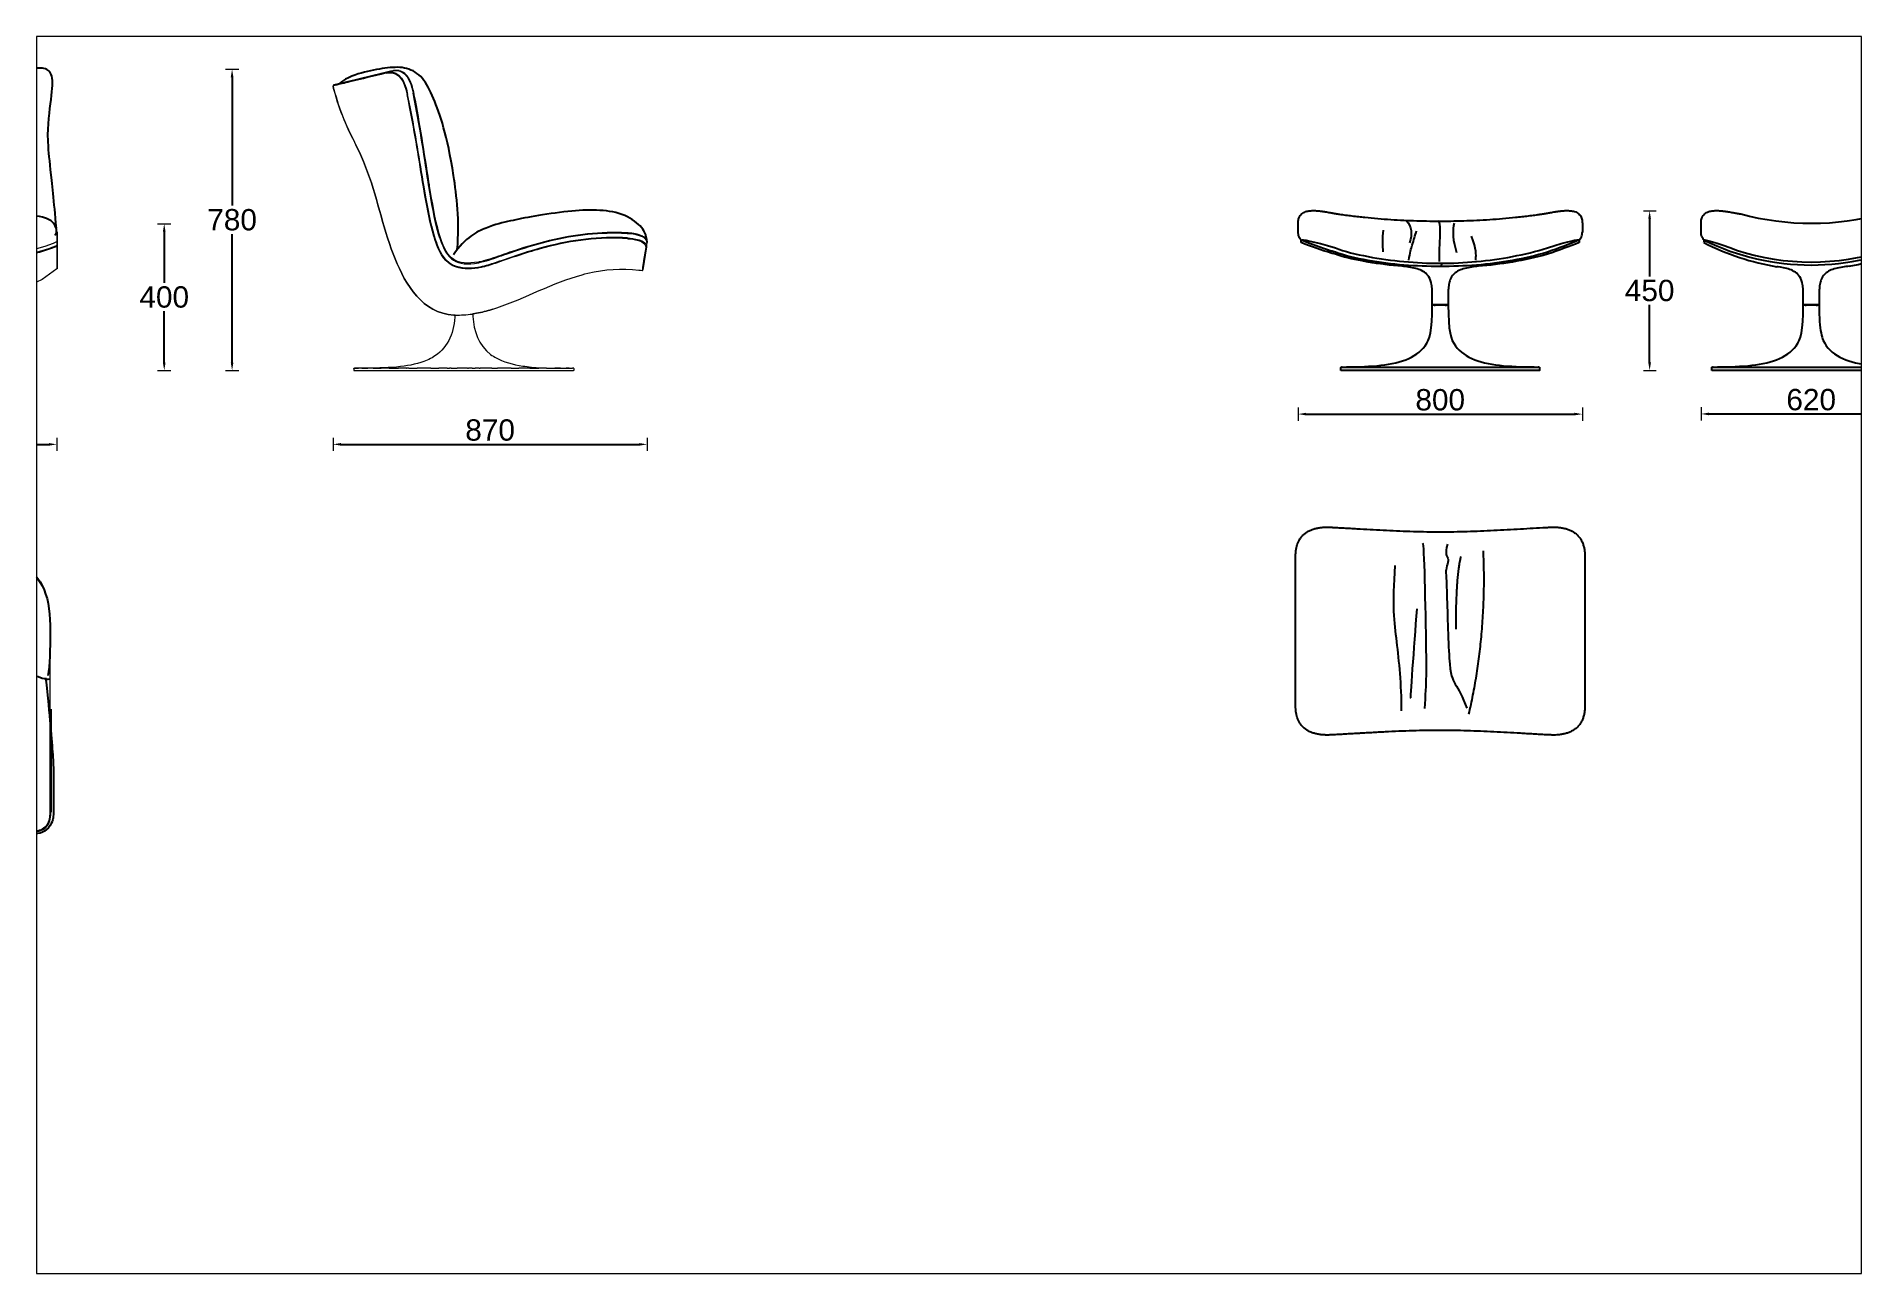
# Paper-space layout 'DATRIS_POUF' of a CAD drawing. Header units: millimetres. Extents: x 0 to 257, y 0 to 174.
# The model-space entities are those that its viewports show. They can reach past a viewport. Long polylines and large blocks are cut down to what shows.
import ezdxf

# ---------------------------------------------------------------- set-up
doc = ezdxf.new("R2010")
doc.units = ezdxf.units.MM
doc.layers.add('_QUOTE', color=1, linetype='Continuous', lineweight=9)
doc.layers.add('Livello 1', color=7, linetype='Continuous')
doc.layers.add('Make2D$Visibile$Curve', color=7, linetype='Continuous', true_color=0x000000)
doc.styles.get("Standard").update_dxf_attribs({"font": 'arial.ttf'})
doc.dimstyles.new('1_1', dxfattribs={"dimscale": 15, "dimtxt": 4, "dimasz": 1.5, "dimexe": 1.25, "dimexo": 2, "dimtad": 1, "dimtih": 1, "dimtoh": 1, "dimdec": 0, "dimtxsty": 'Standard', "dimcen": 2.5, "dimclrd": 256, "dimclre": 256, "dimclrt": 256, "dimadec": 0, "dimazin": 0, "dimtfac": 1, "dimtdec": 0, "dimtmove": 0, "dimatfit": 3, "dimfxl": 1.25, "dimfxlon": 1, "dimlwe": 0, "dimarcsym": 0})
doc.dimstyles.new('STANDARD_ACAD', dxfattribs={"dimtxt": 0.18, "dimasz": 0.18, "dimexe": 0.18, "dimexo": 0.0625, "dimgap": 0.09, "dimtad": 0, "dimtih": 1, "dimtoh": 1, "dimdec": 4, "dimzin": 0, "dimdsep": 46, "dimtxsty": 'Standard', "dimcen": 0.09, "dimadec": 0, "dimazin": 0, "dimtfac": 1, "dimtdec": 4, "dimtofl": 0, "dimtmove": 0, "dimatfit": 3, "dimfxl": 1, "dimtolj": 1, "dimtzin": 0, "dimarcsym": 0})

psp = doc.layouts.new('DATRIS_POUF')

msp = doc.modelspace()

# ---------------------------------------------------------------- blocks, each defined once
blk = doc.blocks.new('*D10')
at = {"color": 0, "lineweight": -2, "transparency": 16777216}
for p, q in [((18504.2, 2043.7), (18504, 2043.7)), ((18504.1, 2052.6), (18504.1, 2048.4)), ((18504.1, 2043.9), (18504.1, 2048.1)), ((18504.2, 2052.7), (18504.3, 2052.7))]:
    blk.add_line(p, q, dxfattribs=at)
at = {"color": 0, "transparency": 16777216}
for points in [[(18504.1, 2052.6), (18504.2, 2052.6), (18504.1, 2052.7)], [(18504.1, 2043.9), (18504.2, 2043.9), (18504.1, 2043.7)]]:
    blk.add_solid(points, dxfattribs=at)
at = {"layer": 'Defpoints', "color": 0, "transparency": 16777216}
for p in [(18504.1, 2052.7), (18504.1, 2052.7), (18504.2, 2043.7)]:
    blk.add_point(p, dxfattribs=at)
at = {"color": 0, "transparency": 16777216, "insert": (18504.1, 2048.2), "char_height": 0.18, "attachment_point": 5}
blk.add_mtext('\\A1;9.0009', dxfattribs=at)
blk = doc.blocks.new('*D3')
at = {"layer": '_QUOTE', "lineweight": 0, "transparency": 16777216}
for p, q in [((19072.9, 2200.6), (19109.2, 2200.6)), ((19072.9, 1750.9), (19109.2, 1750.9))]:
    blk.add_line(p, q, dxfattribs=at)
at = {"layer": '_QUOTE', "lineweight": -2, "transparency": 16777216}
for p, q in [((19090.5, 2178.1), (19090.5, 2015.8)), ((19090.5, 1773.4), (19090.5, 1935.7))]:
    blk.add_line(p, q, dxfattribs=at)
at = {"layer": '_QUOTE', "transparency": 16777216}
for points in [[(19086.7, 2178.1), (19094.2, 2178.1), (19090.5, 2200.6)], [(19086.7, 1773.4), (19094.2, 1773.4), (19090.5, 1750.9)]]:
    blk.add_solid(points, dxfattribs=at)
at = {"layer": 'Defpoints', "color": 0, "transparency": 16777216}
for p in [(19042.9, 2200.6), (19042.9, 1750.9), (19090.5, 1750.9)]:
    blk.add_point(p, dxfattribs=at)
at = {"layer": '_QUOTE', "transparency": 16777216, "insert": (19090.5, 1975.7), "char_height": 60, "attachment_point": 5}
blk.add_mtext('450', dxfattribs=at)
blk = doc.blocks.new('*D4')
at = {"layer": '_QUOTE', "lineweight": 0, "transparency": 16777216}
for p, q in [((18100.5, 1646.9), (18100.5, 1609.4)), ((18901, 1646.9), (18901, 1609.4))]:
    blk.add_line(p, q, dxfattribs=at)
at = {"layer": '_QUOTE', "lineweight": -2, "transparency": 16777216}
blk.add_line((18123, 1628.1), (18878.5, 1628.1), dxfattribs=at)
at = {"layer": '_QUOTE', "transparency": 16777216}
for points in [[(18123, 1631.9), (18123, 1624.4), (18100.5, 1628.1)], [(18878.5, 1631.9), (18878.5, 1624.4), (18901, 1628.1)]]:
    blk.add_solid(points, dxfattribs=at)
at = {"layer": 'Defpoints', "color": 0, "transparency": 16777216}
for p in [(18100.5, 1692.3), (18901, 1692.3), (18901, 1628.1)]:
    blk.add_point(p, dxfattribs=at)
at = {"layer": '_QUOTE', "transparency": 16777216, "insert": (18500.7, 1668.1), "char_height": 60, "attachment_point": 5}
blk.add_mtext('800', dxfattribs=at)
blk = doc.blocks.new('*D1')
at = {"layer": '_QUOTE', "lineweight": 0, "transparency": 16777216}
for p, q in [((19235.2, 1647.3), (19235.2, 1609.8)), ((19855.8, 1647.3), (19855.8, 1609.8))]:
    blk.add_line(p, q, dxfattribs=at)
at = {"layer": '_QUOTE', "lineweight": -2, "transparency": 16777216}
blk.add_line((19257.7, 1628.5), (19833.3, 1628.5), dxfattribs=at)
at = {"layer": '_QUOTE', "transparency": 16777216}
for points in [[(19257.7, 1632.3), (19257.7, 1624.8), (19235.2, 1628.5)], [(19833.3, 1632.3), (19833.3, 1624.8), (19855.8, 1628.5)]]:
    blk.add_solid(points, dxfattribs=at)
at = {"layer": 'Defpoints', "color": 0, "transparency": 16777216}
for p in [(19235.2, 1702.2), (19855.8, 1702.2), (19855.8, 1628.5)]:
    blk.add_point(p, dxfattribs=at)
at = {"layer": '_QUOTE', "transparency": 16777216, "insert": (19545.5, 1668.5), "char_height": 60, "attachment_point": 5}
blk.add_mtext('620', dxfattribs=at)
blk = doc.blocks.new('*D15')
at = {"layer": '_QUOTE', "lineweight": 0, "transparency": 16777216}
for p, q in [((13789.2, 1561.7), (13789.2, 1524.2)), ((14604.5, 1561.7), (14604.5, 1524.2))]:
    blk.add_line(p, q, dxfattribs=at)
at = {"layer": '_QUOTE', "lineweight": -2, "transparency": 16777216}
blk.add_line((13811.7, 1542.9), (14582, 1542.9), dxfattribs=at)
at = {"layer": '_QUOTE', "transparency": 16777216}
for points in [[(13811.7, 1546.7), (13811.7, 1539.2), (13789.2, 1542.9)], [(14582, 1546.7), (14582, 1539.2), (14604.5, 1542.9)]]:
    blk.add_solid(points, dxfattribs=at)
at = {"layer": 'Defpoints', "color": 0, "transparency": 16777216}
for p in [(13789.2, 1662.2), (14604.5, 1662.2), (14604.5, 1542.9)]:
    blk.add_point(p, dxfattribs=at)
at = {"layer": '_QUOTE', "transparency": 16777216, "insert": (14196.8, 1582.9), "char_height": 60, "attachment_point": 5}
blk.add_mtext('800', dxfattribs=at)
blk = doc.blocks.new('*D16')
at = {"layer": '_QUOTE', "lineweight": 0, "transparency": 16777216}
for p, q in [((15382.4, 1561.7), (15382.4, 1524.2)), ((16267.2, 1561.7), (16267.2, 1524.2))]:
    blk.add_line(p, q, dxfattribs=at)
at = {"layer": '_QUOTE', "lineweight": -2, "transparency": 16777216}
blk.add_line((15404.9, 1542.9), (16244.7, 1542.9), dxfattribs=at)
at = {"layer": '_QUOTE', "transparency": 16777216}
for points in [[(15404.9, 1546.7), (15404.9, 1539.2), (15382.4, 1542.9)], [(16244.7, 1546.7), (16244.7, 1539.2), (16267.2, 1542.9)]]:
    blk.add_solid(points, dxfattribs=at)
at = {"layer": 'Defpoints', "color": 0, "transparency": 16777216}
for p in [(15382.4, 1662.2), (16267.2, 1662.2), (16267.2, 1542.9)]:
    blk.add_point(p, dxfattribs=at)
at = {"layer": '_QUOTE', "transparency": 16777216, "insert": (15824.8, 1582.9), "char_height": 60, "attachment_point": 5}
blk.add_mtext('870', dxfattribs=at)
blk = doc.blocks.new('*D17')
at = {"layer": '_QUOTE', "lineweight": 0, "transparency": 16777216}
for p, q in [((14888.2, 2164), (14925.7, 2164)), ((14888.2, 1750.7), (14925.7, 1750.7))]:
    blk.add_line(p, q, dxfattribs=at)
at = {"layer": '_QUOTE', "lineweight": -2, "transparency": 16777216}
for p, q in [((14907, 2141.5), (14907, 1997.4)), ((14907, 1773.2), (14907, 1917.4))]:
    blk.add_line(p, q, dxfattribs=at)
at = {"layer": '_QUOTE', "transparency": 16777216}
for points in [[(14903.2, 2141.5), (14910.7, 2141.5), (14907, 2164)], [(14903.2, 1773.2), (14910.7, 1773.2), (14907, 1750.7)]]:
    blk.add_solid(points, dxfattribs=at)
at = {"layer": 'Defpoints', "color": 0, "transparency": 16777216}
for p in [(14787.7, 2164), (14907, 2164), (14787.7, 1750.7)]:
    blk.add_point(p, dxfattribs=at)
at = {"layer": '_QUOTE', "transparency": 16777216, "insert": (14907, 1957.4), "char_height": 60, "attachment_point": 5}
blk.add_mtext('400', dxfattribs=at)
blk = doc.blocks.new('*D18')
at = {"layer": '_QUOTE', "lineweight": 0, "transparency": 16777216}
for p, q in [((15079.4, 2599.1), (15116.9, 2599.1)), ((15079.4, 1750.7), (15116.9, 1750.7))]:
    blk.add_line(p, q, dxfattribs=at)
at = {"layer": '_QUOTE', "lineweight": -2, "transparency": 16777216}
for p, q in [((15098.1, 2576.6), (15098.1, 2214.9)), ((15098.1, 1773.2), (15098.1, 2134.9))]:
    blk.add_line(p, q, dxfattribs=at)
at = {"layer": '_QUOTE', "transparency": 16777216}
for points in [[(15094.4, 2576.6), (15101.9, 2576.6), (15098.1, 2599.1)], [(15094.4, 1773.2), (15101.9, 1773.2), (15098.1, 1750.7)]]:
    blk.add_solid(points, dxfattribs=at)
at = {"layer": 'Defpoints', "color": 0, "transparency": 16777216}
for p in [(14831.4, 2599.1), (15098.1, 2599.1), (14831.4, 1750.7)]:
    blk.add_point(p, dxfattribs=at)
at = {"layer": '_QUOTE', "transparency": 16777216, "insert": (15098.1, 2174.9), "char_height": 60, "attachment_point": 5}
blk.add_mtext('780', dxfattribs=at)

# ---------------------------------------------------------------- dimensions: what is measured, and where the dimension line sits
dim = msp.add_linear_dim(base=(18504.13676, 2052.74363), p1=(18504.21328, 2043.74276), p2=(18504.13676, 2052.74363), angle=90, dimstyle='STANDARD_ACAD', override={"dimtmove": 2})
dim.commit()
dim.dimension.update_dxf_attribs({"geometry": '*D10', "text_midpoint": (18504.13676, 2048.24319)})
at = {"layer": '_QUOTE'}
for p1, p2, distance, text, picture, middle in [((14831.39441, 1750.71164), (14831.39441, 2599.12328), -266.70906, '780', '*D18', (15098.10347, 2174.91746)), ((14787.70285, 1750.71164), (14787.70285, 2164.01725), -119.29252, '400', '*D17', (14906.99538, 1957.36444)), ((13789.19399, 1662.20642), (14604.46647, 1662.20642), -119.29252, '800', '*D15', (14196.83023, 1582.92327)), ((15382.40271, 1662.20642), (16267.24972, 1662.20642), -119.29252, '870', '*D16', (15824.82622, 1582.92327))]:
    dim = msp.add_aligned_dim(p1=p1, p2=p2, distance=distance, text=text, dimstyle='1_1', dxfattribs=at)
    dim.commit()
    dim.dimension.update_dxf_attribs({"geometry": picture, "text_midpoint": middle})
dim = msp.add_linear_dim(base=(19090.47535, 1750.85822), p1=(19042.88864, 2200.63211), p2=(19042.88864, 1750.85822), angle=90, text='450', dimstyle='1_1', dxfattribs=at)
dim.commit()
dim.dimension.update_dxf_attribs({"geometry": '*D3', "text_midpoint": (19090.47535, 1975.74517)})
dim = msp.add_linear_dim(base=(18900.98144, 1628.13266), p1=(18100.47325, 1692.2771), p2=(18900.98144, 1692.26422), text='800', dimstyle='1_1', dxfattribs=at)
dim.commit()
dim.dimension.update_dxf_attribs({"geometry": '*D4', "text_midpoint": (18500.72734, 1668.14204)})
dim = msp.add_linear_dim(base=(19855.76088, 1628.51266), p1=(19235.18557, 1702.21793), p2=(19855.76088, 1702.21793), text='620', dimstyle='1_1', dxfattribs=at)
dim.commit()
dim.dimension.update_dxf_attribs({"geometry": '*D1', "text_midpoint": (19545.47323, 1628.51266), "dimtype": 160})

# ---------------------------------------------------------------- linework, layer by layer
for points in [[(18224.74677, 1760.65859), (18776.70763, 1760.65859)], [(19269.50123, 1760.65859), (19821.46209, 1760.65859)]]:
    msp.add_lwpolyline(points)
for centre, radius, start, end in [((19545.93622, 2926.64277), 761.3888, 254.86728105, 285.25509899), ((19559.25205, 2719.67321), 685.58149, 242.57395431, 260.75470796), ((19545.47602, 2730.33363), 682.56643, 243.79066018, 296.20931071), ((19520.55915, 2741.61743), 709.95664, 280.73394533, 297.36787541), ((19545.48168, 2743.39066), 687.19613, 252.42408105, 287.57591895)]:
    msp.add_arc(centre, radius, start, end)
at = {"color": 0}
for points, knots in [([(14603.34066, 2151.7333), (14590.13627, 2306.14155), (14572.11342, 2400.67435), (14590.73318, 2523.59457), (14595.17857, 2586.69498), (14571.17343, 2604.46975), (14530.27574, 2601.80354), (14336.6265, 2567.31046), (14236.54867, 2559.01854), (14197.40523, 2557.68869)], [0, 0, 0, 0, 1, 2, 3, 4, 5, 6, 6.6378295716, 6.6378295716, 6.6378295716, 6.6378295716]), ([(14599.00609, 2131.3912), (14606.2235, 2137.54517), (14602.437, 2160.93722), (14583.50988, 2178.99253), (14518.53091, 2193.98761), (14341.0838, 2171.49293), (14233.95047, 2159.88203), (14197.40523, 2157.8595)], [0, 0, 0, 0, 1, 2, 3, 4, 4.7709984292, 4.7709984292, 4.7709984292, 4.7709984292]), ([(18498.6042, 2057.58541), (18498.1777, 2084.6883), (18501.52391, 2142.58286), (18501.17974, 2169.76224), (18494.73291, 2171.28974)], [0.2772696256, 0.2772696256, 0.2772696256, 0.2772696256, 1, 3, 3, 3, 3]), ([(18412.76234, 2061.33609), (18415.08589, 2082.71587), (18423.27231, 2108.45006), (18430.08953, 2130.9906), (18434.30712, 2144.2409)], [0.2593040698, 0.2593040698, 0.2593040698, 0.2593040698, 1, 2, 2, 2, 2]), ([(18601.16238, 2061.49212), (18601.1583, 2062.80702), (18601.25177, 2075.11526), (18603.61475, 2090.63741), (18589.15431, 2129.18373)], [0.8794763037, 0.8794763037, 0.8794763037, 0.8794763037, 1, 2, 2, 2, 2]), ([(18457.05245, 798.82215), (18462.726, 875.77905), (18460.79346, 1032.84857), (18455.96201, 1264.13045), (18452.09689, 1265.09637)], [0, 0, 0, 0, 1, 4, 4, 4, 4])]:
    msp.add_open_spline(points, degree=3, knots=knots, dxfattribs=at)
for points, degree in [([(15732.35894, 2091.31486), (15739.16026, 2172.50166), (15722.46443, 2313.31861), (15694.03412, 2443.10428), (15665.07247, 2519.85014), (15637.05911, 2578.30405), (15590.72045, 2605.73128), (15537.79265, 2604.51034), (15472.76486, 2592.85616), (15421.81283, 2576.22517), (15401.50787, 2559.54455)], 3), ([(16267.24925, 2111.24964), (16264.65695, 2134.13743), (16253.60844, 2157.04027), (16199.41757, 2195.06787), (16124.29835, 2204.37237), (16048.73229, 2200.4412), (15943.35283, 2184.67782), (15882.23317, 2172.31757), (15818.35269, 2157.04027), (15755.60054, 2126.14887), (15721.28593, 2076.25589)], 3), ([(18581.48664, 783.33639), (18632.48075, 1003.41692), (18622.5008, 1243.02202)], 2), ([(18391.85299, 793.04803), (18391.85299, 868.42312), (18378.5464, 994.54926), (18365.2398, 1089.87658), (18374.11086, 1202.00911)], 3), ([(18545.30437, 1022.54592), (18545.30437, 1176.27863), (18559.52571, 1227.04959)], 2), ([(18434.58111, 1079.40938), (18426.45466, 973.80582), (18415.28074, 818.09444), (18417.31238, 829.26406)], 3), ([(13801.72567, 896.14499), (13836.5459, 874.81177), (13893.24202, 878.20149), (13930.94405, 894.82834), (14010.78369, 867.11691), (14068.44562, 898.15371), (14108.36544, 892.61142), (14132.76088, 875.98457), (14147.17637, 893.71988), (14178.22511, 879.30994), (14188.20506, 894.82834), (14221.47158, 878.20149), (14265.82691, 897.04526), (14286.8957, 874.87611), (14319.05333, 897.04526), (14356.75536, 873.76765), (14395.56629, 901.47909), (14445.46606, 887.06914), (14467.64374, 868.22537), (14505.34578, 892.61142), (14536.39451, 898.15371), (14572.98768, 879.30994), (14584.97912, 882.63532)], 3)]:
    msp.add_open_spline(points, degree=degree)
for points in [[(18405.98876, 2171.94607), (18420.4492, 2158.69577), (18422.25678, 2134.00204), (18414.42404, 2110.51286)], [(18547.82431, 2082.42209), (18537.20603, 2108.5785), (18535.30987, 2152.17251), (18540.99826, 2165.81931)], [(18339.71178, 2146.27304), (18337.59178, 2122.65922), (18337.75526, 2101.78454), (18339.13095, 2085.02582)], [(18520.96203, 1261.48003), (18513.93915, 1235.08156), (18522.63567, 1226.57539), (18523.60199, 1211.32295), (18514.90542, 1189.91085), (18518.77054, 1169.47091), (18524.56826, 901.20898), (18540.02881, 873.19751), (18563.21966, 833.59505), (18575.78141, 799.78807)]]:
    msp.add_open_spline(points, degree=3, dxfattribs=at)
for points, knots in [([(14192.08419, 1303.56342), (14232.34665, 1302.73663), (14344.40483, 1286.94991), (14456.01103, 1235.72106), (14542.16451, 1190.21532), (14588.08684, 1103.97501), (14584.66645, 963.40902), (14584.97912, 922.69038), (14579.40203, 892.03615)], [5.4482620612, 5.4482620612, 5.4482620612, 5.4482620612, 6, 7, 8, 9, 10, 11, 11, 11, 11]), ([(14572.98206, 885.82665), (14596.07421, 663.99862), (14594.96273, 589.55817), (14596.07421, 495.1188), (14591.62832, 476.23092), (14570.51021, 450.67674), (14546.05766, 445.12148), (14497.15259, 447.34358), (14419.34905, 450.67674), (14404.89983, 440.67728), (14345.99143, 452.89884), (14271.52233, 449.56568), (14264.85348, 452.89884), (14241.51241, 451.78778), (14232.65576, 462.71074), (14214.08501, 448.16148), (14204.88378, 460.42507), (14189.20763, 444.41427), (14176.73143, 459.28404), (14162.69042, 453.51737), (14157.08419, 452.8086)], [0, 0, 0, 0, 1, 2, 3, 4, 5, 6, 7, 8, 9, 10, 11, 12, 13, 14, 15, 16, 17, 17.8161604571, 17.8161604571, 17.8161604571, 17.8161604571])]:
    msp.add_open_spline(points, degree=3, knots=knots)
at = {"layer": 'Livello 1', "lineweight": 15}
for points in [[(15535.2496, 2590.84906), (15550.55738, 2594.53211)], [(15384.01327, 2554.36369), (15383.66812, 2554.2486), (15383.32273, 2554.01842), (15382.97758, 2553.67315), (15382.51722, 2552.98261), (15382.40201, 2552.52219), (15382.40201, 2552.17692), (15382.51722, 2551.71656)], [(15384.01397, 2554.36369), (15383.899, 2554.2486), (15383.66882, 2554.2486), (15383.43864, 2554.13351), (15383.32343, 2554.01842), (15383.09325, 2553.90333), (15382.97828, 2553.67315), (15382.86307, 2553.67315), (15382.86307, 2553.55806), (15382.7481, 2553.44297), (15382.7481, 2553.32788), (15382.63289, 2553.32788), (15382.63289, 2553.21279), (15382.51792, 2553.0977), (15382.51792, 2552.75237), (15382.40271, 2552.52219), (15382.40271, 2551.83165), (15382.51792, 2551.71656)], [(15384.12848, 2554.36369), (15384.0135, 2554.36369)], [(15395.29325, 2557.01087), (15384.01421, 2554.36375)], [(15384.12848, 2554.36375), (15384.12848, 2554.36375)], [(15384.12848, 2554.36369), (15384.12848, 2554.36369)], [(15384.12848, 2554.36369), (15384.12848, 2554.36369)], [(15384.12848, 2554.36369), (15384.12848, 2554.36369)], [(15384.12848, 2554.36369), (15384.12848, 2554.36369)], [(15384.12848, 2554.36369), (15384.12848, 2554.36369)], [(15384.24368, 2554.36375), (15384.12871, 2554.36375)], [(15384.12871, 2554.36369), (15384.12871, 2554.36369)], [(15384.12894, 2554.36375), (15384.12894, 2554.36375)], [(15384.12894, 2554.36369), (15384.12894, 2554.36369)], [(15384.12918, 2554.36369), (15384.12918, 2554.36369)], [(15387.35123, 2555.16943), (15386.66069, 2554.93925), (15385.50979, 2554.70907), (15384.93446, 2554.59398), (15384.58907, 2554.47889), (15384.24368, 2554.3638)], [(15384.24368, 2554.36375), (15384.24368, 2554.36375)], [(15384.24368, 2554.36369), (15384.24368, 2554.36369)], [(15384.24368, 2554.36369), (15384.24368, 2554.36369)], [(15387.35123, 2555.16943), (15387.35123, 2555.16943)], [(15397.01925, 2557.47123), (15396.09853, 2557.24105), (15395.29302, 2557.01087), (15393.79673, 2556.6656), (15392.30045, 2556.32033), (15391.03434, 2556.09015), (15389.76847, 2555.74482), (15388.73254, 2555.51464), (15387.69661, 2555.28446), (15387.58164, 2555.16937), (15387.35146, 2555.16937)], [(15398.63051, 2557.81679), (15393.22116, 2556.55081)], [(15395.29349, 2557.12637), (15395.40869, 2557.12637)], [(15398.86069, 2557.93159), (15397.13446, 2557.47123), (15397.01925, 2557.47123)], [(15401.85396, 2558.62295), (15401.62378, 2558.62295), (15401.3936, 2558.50786), (15399.0918, 2558.0475), (15398.86162, 2557.93241), (15398.63144, 2557.81732)], [(15399.09087, 2558.04668), (15398.86069, 2557.93159)], [(15398.86069, 2557.93159), (15398.86069, 2557.93159)], [(15399.09063, 2558.04674), (15399.09063, 2558.04674)], [(15399.32105, 2558.04668), (15399.09087, 2558.04668)], [(15399.55099, 2558.04674), (15399.32081, 2558.04674)], [(15399.32081, 2558.04674), (15399.32081, 2558.04674)], [(15399.55099, 2558.16201), (15399.55099, 2558.04692)], [(15400.01135, 2558.16183), (15399.55099, 2558.16183)], [(15400.12703, 2558.16212), (15400.01205, 2558.16212)], [(15400.24153, 2558.27692), (15400.12656, 2558.16183)], [(15400.35768, 2558.27733), (15400.2427, 2558.27733)], [(15400.58692, 2558.27692), (15400.35674, 2558.27692)], [(15400.8171, 2558.39201), (15400.58692, 2558.27692)], [(15400.58785, 2558.27768), (15400.58785, 2558.27768)], [(15401.27722, 2558.50722), (15400.81686, 2558.39213)], [(15400.81757, 2558.39224), (15408.52894, 2560.2338)], [(15400.81757, 2558.39207), (15400.81757, 2558.39207)], [(15401.50811, 2558.50739), (15401.27793, 2558.50739)], [(15401.27793, 2558.50727), (15401.27793, 2558.50727)], [(15401.50787, 2558.62248), (15401.50787, 2558.50739)], [(15401.73829, 2558.62248), (15401.50811, 2558.62248)], [(15401.73829, 2558.62242), (15401.73829, 2558.62242)], [(15401.85373, 2558.6226), (15401.73875, 2558.6226)], [(15419.11815, 2562.88145), (15416.81635, 2562.306), (15414.62953, 2561.73055), (15410.71647, 2560.80978), (15409.68054, 2560.5796), (15408.8748, 2560.34942), (15408.64462, 2560.34942), (15408.52964, 2560.23433)], [(16265.40805, 2099.28006), (16266.21379, 2105.03479), (16267.13451, 2110.78952)], [(16267.13405, 2111.01935), (16267.24925, 2111.13455), (16267.24925, 2111.24964)], [(16265.40828, 2099.27971), (16255.28014, 2034.13625)], [(16252.74792, 2032.29469), (16253.55367, 2032.29469), (16254.01403, 2032.52499), (16254.24421, 2032.52499), (16254.35942, 2032.75517), (16254.5896, 2032.87026), (16254.70457, 2032.98535), (16254.81978, 2033.10044), (16254.93475, 2033.33062), (16254.93475, 2033.44571), (16255.04996, 2033.5608), (16255.16493, 2033.67589), (16255.16493, 2033.90607), (16255.28014, 2034.13625)], [(16256.08541, 2039.54594), (16256.08541, 2039.43085)], [(15440.98687, 1756.2981), (15440.98687, 1756.64348), (15441.44746, 1757.10384), (15441.79262, 1757.21893)], [(15440.98687, 1756.2981), (15440.98687, 1751.4642)], [(15440.98687, 1751.46409), (15440.98687, 1751.23391), (15441.21728, 1750.88864), (15441.44746, 1750.65846), (15441.79262, 1750.65846)], [(15441.79238, 1750.65846), (15445.13034, 1750.65846)], [(15443.28867, 1757.21882), (15441.79262, 1757.21882)], [(15443.28867, 1757.21882), (15443.51908, 1757.21882)], [(15443.51885, 1757.21882), (15443.63405, 1757.21882)], [(15443.51908, 1757.21905), (15443.51908, 1757.21905)], [(15443.74926, 1757.21905), (15443.63429, 1757.21905)], [(15443.74903, 1757.21882), (15443.86423, 1757.21882)], [(15443.9778, 1757.21858), (15443.86283, 1757.21858)], [(15443.97921, 1757.21882), (15444.09441, 1757.21882)], [(15444.09301, 1757.21858), (15444.09301, 1757.21858)], [(15444.09418, 1757.21882), (15444.32459, 1757.21882)], [(15444.32342, 1757.21858), (15444.32342, 1757.21858)], [(15444.32436, 1757.21882), (15444.43957, 1757.21882)], [(15444.55337, 1757.21858), (15444.4384, 1757.21858)], [(15444.55454, 1757.21882), (15444.66975, 1757.21882)], [(15444.78355, 1757.21858), (15444.66858, 1757.21858)], [(15444.78472, 1757.21882), (15444.89993, 1757.21882)], [(15445.01373, 1757.21858), (15444.89876, 1757.21858)], [(15445.01513, 1757.21882), (15445.13034, 1757.21882)], [(15445.12847, 1750.65822), (15445.24367, 1750.65822)], [(15445.24414, 1757.21858), (15445.12917, 1757.21858)], [(15445.24531, 1757.2187), (15445.36052, 1757.2187)], [(15445.47526, 1757.2187), (15451.57538, 1757.2187)], [(15445.58883, 1750.65822), (15445.70403, 1750.65822)], [(15445.70474, 1750.65822), (15446.05012, 1750.65822)], [(15446.04919, 1750.65822), (15446.16439, 1750.65822)], [(15446.3941, 1750.65822), (15446.62452, 1750.65822)], [(15446.62546, 1750.65822), (15446.85587, 1750.65822)], [(15446.85493, 1750.65822), (15447.08535, 1750.65822)], [(15447.316, 1750.65822), (15447.54641, 1750.65822)], [(15447.89062, 1750.65822), (15448.12104, 1750.65822)], [(15448.35145, 1750.65822), (15448.58187, 1750.65822)], [(15448.92608, 1750.65822), (15449.1565, 1750.65822)], [(15449.38738, 1750.65822), (15449.73277, 1750.65822)], [(15449.73323, 1750.65822), (15449.96365, 1750.65822)], [(15449.96248, 1750.65822), (15450.30786, 1750.65822)], [(15450.53851, 1750.65857), (15450.8839, 1750.65857)], [(15451.34426, 1750.65822), (15451.45947, 1750.65822)], [(15451.45947, 1750.65822), (15451.92006, 1750.65822)], [(15451.68965, 1757.21858), (15451.57467, 1757.21858)], [(15451.69035, 1757.2187), (15451.92076, 1757.2187)], [(15452.0348, 1757.21858), (15451.91983, 1757.21858)], [(15451.92076, 1750.65834), (15452.03597, 1750.65834)], [(15452.03503, 1750.65822), (15465.38616, 1750.65822)], [(15452.0355, 1757.2187), (15452.15071, 1757.2187)], [(15452.26521, 1757.21858), (15452.15024, 1757.21858)], [(15452.26568, 1757.2187), (15452.49609, 1757.2187)], [(15452.61013, 1757.21858), (15452.49516, 1757.21858)], [(15452.61083, 1757.2187), (15452.84125, 1757.2187)], [(15452.84031, 1757.21858), (15452.84031, 1757.21858)], [(15452.84101, 1757.2187), (15453.07143, 1757.2187)], [(15453.18546, 1757.21858), (15453.07049, 1757.21858)], [(15453.18663, 1757.2187), (15453.41705, 1757.2187)], [(15453.53085, 1757.21858), (15453.41588, 1757.21858)], [(15453.53179, 1757.2187), (15453.7622, 1757.2187)], [(15453.87577, 1757.21858), (15453.7608, 1757.21858)], [(15453.87741, 1757.2187), (15454.10782, 1757.2187)], [(15454.10595, 1757.21858), (15454.10595, 1757.21858)], [(15454.10782, 1757.2187), (15454.33824, 1757.2187)], [(15462.6233, 1757.21858), (15454.3366, 1757.21858)], [(15462.62471, 1757.2187), (15462.9701, 1757.2187)], [(15463.0839, 1757.21858), (15462.96892, 1757.21858)], [(15463.08507, 1757.2187), (15463.43045, 1757.2187)], [(15463.42882, 1757.21858), (15463.42882, 1757.21858)], [(15463.43022, 1757.2187), (15463.77561, 1757.2187)], [(15463.88894, 1757.21858), (15463.77397, 1757.21858)], [(15463.89058, 1757.2187), (15464.23597, 1757.2187)], [(15464.23409, 1757.21858), (15464.23409, 1757.21858)], [(15464.23597, 1757.2187), (15464.58135, 1757.2187)], [(15464.69445, 1757.21858), (15464.57948, 1757.21858)], [(15464.69633, 1757.2187), (15465.04171, 1757.2187)], [(15465.15481, 1757.21858), (15465.03984, 1757.21858)], [(15465.15669, 1757.2187), (15465.3871, 1757.2187)], [(15465.38499, 1750.65822), (15465.5002, 1750.65822)], [(15465.5002, 1757.21858), (15465.38523, 1757.21858)], [(15465.50114, 1750.65822), (15466.30688, 1750.65822)], [(15465.50207, 1757.2187), (15465.84746, 1757.2187)], [(15465.96103, 1757.21858), (15465.84605, 1757.21858)], [(15465.96267, 1757.2187), (15476.78159, 1757.2187)], [(15466.30595, 1750.65822), (15466.30595, 1750.65822)], [(15466.30665, 1750.65822), (15467.1124, 1750.65822)], [(15467.11193, 1750.65822), (15467.22713, 1750.65822)], [(15467.22737, 1750.65822), (15467.91814, 1750.65822)], [(15467.91838, 1750.65822), (15468.03358, 1750.65822)], [(15468.03288, 1750.65822), (15468.83863, 1750.65822)], [(15468.83746, 1750.65822), (15468.95266, 1750.65822)], [(15468.9536, 1750.65822), (15469.75935, 1750.65822)], [(15469.75958, 1750.65822), (15469.87479, 1750.65822)], [(15470.56486, 1750.65822), (15470.68007, 1750.65822)], [(15471.48628, 1750.65822), (15471.60149, 1750.65822)], [(15471.60078, 1750.65822), (15472.40653, 1750.65822)], [(15472.40583, 1750.65822), (15472.52104, 1750.65822)], [(15472.5215, 1750.65822), (15473.32725, 1750.65822)], [(15473.32702, 1750.65822), (15473.44222, 1750.65822)], [(15473.44222, 1750.65822), (15474.36318, 1750.65822)], [(15474.36318, 1750.65857), (15474.47838, 1750.65857)], [(15474.47791, 1750.65822), (15475.28366, 1750.65822)], [(15475.2839, 1750.65857), (15475.3991, 1750.65857)], [(15475.39863, 1750.65822), (15476.20438, 1750.65822)], [(15476.20461, 1750.65822), (15476.31982, 1750.65822)], [(15476.31959, 1750.65822), (15498.07263, 1750.65822)], [(15476.78018, 1757.21858), (15476.78018, 1757.21858)], [(15476.78159, 1757.2187), (15477.24218, 1757.2187)], [(15477.35575, 1757.21858), (15477.24077, 1757.21858)], [(15477.35692, 1757.2187), (15477.70231, 1757.2187)], [(15477.81611, 1757.21858), (15477.70113, 1757.21858)], [(15477.81728, 1757.2187), (15478.16267, 1757.2187)], [(15478.2767, 1757.21858), (15478.16173, 1757.21858)], [(15478.2774, 1757.2187), (15478.738, 1757.2187)], [(15478.85227, 1757.21858), (15478.73729, 1757.21858)], [(15478.85297, 1757.2187), (15479.19836, 1757.2187)], [(15479.3131, 1757.21858), (15479.19812, 1757.21858)], [(15479.31333, 1757.2187), (15479.65872, 1757.2187)], [(15479.77346, 1757.21858), (15479.65848, 1757.21858)], [(15479.77369, 1757.2187), (15480.23428, 1757.2187)], [(15495.65633, 1757.21858), (15480.23381, 1757.21858)], [(15495.65656, 1757.2187), (15496.23213, 1757.2187)], [(15496.23166, 1757.21858), (15496.23166, 1757.21858)], [(15496.2319, 1757.21858), (15496.80746, 1757.21858)], [(15496.92197, 1757.21858), (15496.807, 1757.21858)], [(15496.9222, 1757.21858), (15497.3828, 1757.21858)], [(15497.49753, 1757.21858), (15497.38256, 1757.21858)], [(15497.49777, 1757.21858), (15516.60363, 1757.21858)], [(15498.0724, 1750.65822), (15499.22353, 1750.65822)], [(15498.07357, 1750.65846), (15498.07357, 1750.65846)], [(15499.2247, 1750.65834), (15499.33991, 1750.65834)], [(15499.33827, 1750.65822), (15500.4894, 1750.65822)], [(15500.4894, 1750.65822), (15501.64054, 1750.65822)], [(15500.49034, 1750.65822), (15500.49034, 1750.65822)], [(15501.63983, 1750.65822), (15501.75504, 1750.65822)], [(15501.75551, 1750.65822), (15502.90664, 1750.65822)], [(15502.90617, 1750.65822), (15503.02138, 1750.65822)], [(15503.02162, 1750.65822), (15504.17275, 1750.65822)], [(15504.17205, 1750.65822), (15504.28725, 1750.65822)], [(15504.28749, 1750.65822), (15505.43862, 1750.65822)], [(15505.43862, 1750.65822), (15505.55383, 1750.65822)], [(15505.55359, 1750.65822), (15506.70473, 1750.65822)], [(15506.70449, 1750.65822), (15506.8197, 1750.65822)], [(15506.8197, 1750.65822), (15507.97083, 1750.65822)], [(15507.97036, 1750.65822), (15508.08557, 1750.65822)], [(15508.08557, 1750.65822), (15509.35168, 1750.65822)], [(15509.35144, 1750.65822), (15510.61755, 1750.65822)], [(15509.35238, 1750.65822), (15509.35238, 1750.65822)], [(15510.61755, 1750.65822), (15511.88366, 1750.65822)], [(15510.61802, 1750.65822), (15510.61802, 1750.65822)], [(15511.88272, 1750.65822), (15511.99793, 1750.65822)], [(15511.99863, 1750.65822), (15513.26473, 1750.65822)], [(15513.2645, 1750.65822), (15513.2645, 1750.65822)], [(15513.26473, 1750.65822), (15514.53084, 1750.65822)], [(15514.53131, 1750.65822), (15514.64652, 1750.65822)], [(15514.64581, 1750.65822), (15515.91192, 1750.65822)], [(15515.91239, 1750.65822), (15516.02759, 1750.65822)], [(15516.02736, 1750.65822), (15540.31238, 1750.65822)], [(15516.6034, 1757.21858), (15517.29417, 1757.21858)], [(15516.6034, 1757.21858), (15516.6034, 1757.21858)], [(15517.29393, 1757.21858), (15517.98471, 1757.21858)], [(15517.29417, 1757.21858), (15517.29417, 1757.21858)], [(15539.50687, 1757.21858), (15517.98424, 1757.21858)], [(15540.31215, 1757.21858), (15539.50664, 1757.21858)], [(15539.50711, 1757.21858), (15539.50711, 1757.21858)], [(15540.31215, 1750.65822), (15541.80844, 1750.65822)], [(15540.31215, 1750.65822), (15540.31215, 1750.65822)], [(15540.31262, 1757.21858), (15565.51836, 1757.21858)], [(15541.80844, 1750.65822), (15541.80844, 1750.65822)], [(15541.80844, 1750.65822), (15543.30472, 1750.65822)], [(15543.30449, 1750.65822), (15544.80077, 1750.65822)], [(15543.30519, 1750.65822), (15543.30519, 1750.65822)], [(15544.80101, 1750.65822), (15544.91621, 1750.65822)], [(15544.91575, 1750.65822), (15546.41203, 1750.65822)], [(15546.41156, 1750.65822), (15546.41156, 1750.65822)], [(15546.41203, 1750.65822), (15547.90832, 1750.65822)], [(15547.90832, 1750.65822), (15549.4046, 1750.65822)], [(15547.90855, 1750.65822), (15547.90855, 1750.65822)], [(15549.4046, 1750.65822), (15549.51981, 1750.65822)], [(15549.51981, 1750.65822), (15551.0161, 1750.65822)], [(15551.01703, 1750.65857), (15551.82278, 1750.65857)], [(15551.82161, 1750.65822), (15552.62735, 1750.65822)], [(15552.62759, 1750.65857), (15553.43334, 1750.65857)], [(15553.4331, 1750.65822), (15554.12387, 1750.65822)], [(15554.12341, 1750.65857), (15554.92915, 1750.65857)], [(15554.92915, 1750.65822), (15555.7349, 1750.65822)], [(15555.7349, 1750.65846), (15555.85011, 1750.65846)], [(15555.84987, 1750.65822), (15557.34616, 1750.65822)], [(15557.34592, 1750.65822), (15557.46113, 1750.65822)], [(15557.46113, 1750.65822), (15558.95742, 1750.65822)], [(15558.95765, 1750.65822), (15559.07286, 1750.65822)], [(15559.07239, 1750.65822), (15560.56868, 1750.65822)], [(15560.57008, 1750.65846), (15560.68529, 1750.65846)], [(15560.68365, 1750.65822), (15562.17993, 1750.65822)], [(15562.18134, 1750.65846), (15562.29655, 1750.65846)], [(15562.29514, 1750.65822), (15563.79143, 1750.65822)], [(15563.79236, 1750.65834), (15563.90757, 1750.65834)], [(15563.90663, 1750.65822), (15565.40292, 1750.65822)], [(15565.40409, 1750.65834), (15565.5193, 1750.65834)], [(15566.2082, 1757.21858), (15565.51766, 1757.21858)], [(15565.51813, 1750.65822), (15595.78806, 1750.65822)], [(15566.2089, 1757.21858), (15566.32411, 1757.21858)], [(15567.12915, 1757.21858), (15566.32364, 1757.21858)], [(15567.9349, 1757.21858), (15567.12939, 1757.21858)], [(15567.12962, 1757.21858), (15567.12962, 1757.21858)], [(15589.68771, 1757.21858), (15567.9349, 1757.21858)], [(15567.93513, 1757.21858), (15567.93513, 1757.21858)], [(15589.68818, 1757.21858), (15589.91859, 1757.21858)], [(15590.60843, 1757.21858), (15589.91789, 1757.21858)], [(15590.6089, 1757.21858), (15590.7241, 1757.21858)], [(15591.41394, 1757.21858), (15590.7234, 1757.21858)], [(15591.41441, 1757.21858), (15591.64482, 1757.21858)], [(15592.33489, 1757.21858), (15591.64435, 1757.21858)], [(15592.33513, 1757.21858), (15592.45033, 1757.21858)], [(15593.14064, 1757.21858), (15592.4501, 1757.21858)], [(15593.14064, 1757.21858), (15593.37105, 1757.21858)], [(15594.06113, 1757.21858), (15593.37059, 1757.21858)], [(15594.06136, 1757.21858), (15594.17657, 1757.21858)], [(15594.86687, 1757.21858), (15594.17633, 1757.21858)], [(15594.86687, 1757.21858), (15595.09729, 1757.21858)], [(15595.78759, 1757.21858), (15595.09705, 1757.21858)], [(15595.78783, 1757.21858), (15615.35405, 1757.21858)], [(15595.78923, 1750.65834), (15595.90444, 1750.65834)], [(15595.90327, 1750.65822), (15597.51476, 1750.65822)], [(15597.51499, 1750.65822), (15597.6302, 1750.65822)], [(15597.6295, 1750.65822), (15599.24099, 1750.65822)], [(15599.24099, 1750.65822), (15599.3562, 1750.65822)], [(15599.35667, 1750.65822), (15600.96816, 1750.65822)], [(15600.96652, 1750.65822), (15601.19693, 1750.65822)], [(15601.1981, 1750.65822), (15602.69439, 1750.65822)], [(15602.69299, 1750.65822), (15602.9234, 1750.65822)], [(15602.92434, 1750.65822), (15604.42062, 1750.65822)], [(15604.41968, 1750.65822), (15604.6501, 1750.65822)], [(15604.6508, 1750.65822), (15606.26229, 1750.65822)], [(15606.26136, 1750.65822), (15606.49177, 1750.65822)], [(15606.49201, 1750.65822), (15607.98829, 1750.65822)], [(15607.98735, 1750.65822), (15608.21777, 1750.65822)], [(15608.21847, 1750.65822), (15609.71476, 1750.65822)], [(15609.71405, 1750.65822), (15609.94447, 1750.65822)], [(15609.94494, 1750.65822), (15611.55643, 1750.65822)], [(15611.55573, 1750.65822), (15611.78614, 1750.65822)], [(15611.78638, 1750.65822), (15613.28266, 1750.65822)], [(15613.28196, 1750.65822), (15613.51237, 1750.65822)], [(15613.51308, 1750.65822), (15615.12457, 1750.65822)], [(15615.12363, 1750.65822), (15615.35405, 1750.65822)], [(15616.04435, 1757.21858), (15615.35381, 1757.21858)], [(15615.35475, 1750.65822), (15616.85103, 1750.65822)], [(15616.04435, 1757.21858), (15616.15956, 1757.21858)], [(15616.8501, 1757.21858), (15616.15956, 1757.21858)], [(15616.84939, 1757.21858), (15617.07981, 1757.21858)], [(15616.85033, 1750.65822), (15617.08075, 1750.65822)], [(15617.77082, 1757.21858), (15617.08028, 1757.21858)], [(15617.08121, 1750.65822), (15656.67378, 1750.65822)], [(15617.77011, 1757.21858), (15618.00053, 1757.21858)], [(15618.69154, 1757.21858), (15618.001, 1757.21858)], [(15618.69083, 1757.21858), (15618.92125, 1757.21858)], [(15619.61225, 1757.21858), (15618.92172, 1757.21858)], [(15619.61155, 1757.21858), (15619.72676, 1757.21858)], [(15620.53321, 1757.21858), (15619.7277, 1757.21858)], [(15620.53251, 1757.21858), (15620.64771, 1757.21858)], [(15621.45393, 1757.21858), (15620.64842, 1757.21858)], [(15621.45322, 1757.21858), (15621.56843, 1757.21858)], [(15622.25967, 1757.21858), (15621.56913, 1757.21858)], [(15622.25897, 1757.21858), (15622.48939, 1757.21858)], [(15647.58062, 1757.21858), (15622.49009, 1757.21858)], [(15647.57969, 1757.21858), (15647.92507, 1757.21858)], [(15648.50158, 1757.21858), (15647.92624, 1757.21858)], [(15648.50087, 1757.21858), (15648.73129, 1757.21858)], [(15649.4223, 1757.21858), (15648.73176, 1757.21858)], [(15649.42159, 1757.21858), (15649.65201, 1757.21858)], [(15650.34302, 1757.21858), (15649.65248, 1757.21858)], [(15650.34231, 1757.21858), (15650.57273, 1757.21858)], [(15651.2635, 1757.21858), (15650.57296, 1757.21858)], [(15651.26327, 1757.21858), (15651.49368, 1757.21858)], [(15652.18422, 1757.21858), (15651.49368, 1757.21858)], [(15652.18422, 1757.21858), (15652.41463, 1757.21858)], [(15653.10517, 1757.21858), (15652.41463, 1757.21858)], [(15653.10494, 1757.21858), (15653.33535, 1757.21858)], [(15653.91092, 1757.21858), (15653.33559, 1757.21858)], [(15653.91045, 1757.21858), (15654.25584, 1757.21858)], [(15654.83164, 1757.21858), (15654.25631, 1757.21858)], [(15654.83117, 1757.21858), (15655.17656, 1757.21858)], [(15655.75236, 1757.21858), (15655.17703, 1757.21858)], [(15655.75189, 1757.21858), (15656.09728, 1757.21858)], [(15656.67308, 1757.21858), (15656.09774, 1757.21858)], [(15656.67261, 1757.21858), (15657.018, 1757.21858)], [(15656.67261, 1750.65822), (15657.018, 1750.65822)], [(15657.5938, 1757.21858), (15657.01846, 1757.21858)], [(15657.01917, 1750.65822), (15658.51545, 1750.65822)], [(15657.59333, 1757.21858), (15673.47644, 1757.21858)], [(15658.51428, 1750.65822), (15658.85967, 1750.65822)], [(15658.8606, 1750.65822), (15660.35689, 1750.65822)], [(15660.35642, 1750.65822), (15661.27738, 1750.65822)], [(15661.27761, 1750.65822), (15662.19856, 1750.65822)], [(15662.19786, 1750.65822), (15663.11881, 1750.65822)], [(15663.11905, 1750.65822), (15664.04, 1750.65822)], [(15664.03907, 1750.65822), (15664.84481, 1750.65822)], [(15664.84528, 1750.65822), (15665.76623, 1750.65822)], [(15665.7653, 1750.65822), (15666.68625, 1750.65822)], [(15666.68672, 1750.65822), (15667.60767, 1750.65822)], [(15667.6058, 1750.65822), (15668.52675, 1750.65822)], [(15668.52816, 1750.65822), (15669.44911, 1750.65822)], [(15669.44771, 1750.65822), (15670.36866, 1750.65822)], [(15670.3696, 1750.65822), (15671.29055, 1750.65822)], [(15671.28938, 1750.65822), (15671.63476, 1750.65822)], [(15671.63547, 1750.65822), (15673.13175, 1750.65822)], [(15673.13128, 1750.65822), (15673.47667, 1750.65822)], [(15674.052, 1757.21858), (15673.47667, 1757.21858)], [(15673.47691, 1750.65822), (15674.97319, 1750.65822)], [(15674.052, 1757.21858), (15674.39739, 1757.21858)], [(15674.97249, 1757.21858), (15674.39716, 1757.21858)], [(15674.97272, 1757.21858), (15675.31811, 1757.21858)], [(15674.97319, 1750.65822), (15675.31858, 1750.65822)], [(15676.00842, 1757.21858), (15675.31788, 1757.21858)], [(15675.31834, 1750.65822), (15716.75258, 1750.65822)], [(15676.00865, 1757.21858), (15676.23906, 1757.21858)], [(15676.9289, 1757.21858), (15676.23836, 1757.21858)], [(15676.92937, 1757.21858), (15677.15978, 1757.21858)], [(15677.84985, 1757.21858), (15677.15931, 1757.21858)], [(15677.85009, 1757.21858), (15678.0805, 1757.21858)], [(15678.77081, 1757.21858), (15678.08027, 1757.21858)], [(15678.77081, 1757.21858), (15679.00122, 1757.21858)], [(15679.69153, 1757.21858), (15679.00099, 1757.21858)], [(15679.69153, 1757.21858), (15679.92194, 1757.21858)], [(15680.61201, 1757.21858), (15679.92147, 1757.21858)], [(15680.61225, 1757.21858), (15680.84266, 1757.21858)], [(15681.53273, 1757.21858), (15680.84219, 1757.21858)], [(15681.53296, 1757.21858), (15681.76338, 1757.21858)], [(15682.45322, 1757.21858), (15681.76268, 1757.21858)], [(15682.45368, 1757.21858), (15682.6841, 1757.21858)], [(15683.37393, 1757.21858), (15682.6834, 1757.21858)], [(15683.3744, 1757.21858), (15683.60482, 1757.21858)], [(15684.29465, 1757.21858), (15683.60411, 1757.21858)], [(15684.29512, 1757.21858), (15684.52554, 1757.21858)], [(15703.40028, 1757.21858), (15684.52483, 1757.21858)], [(15703.40075, 1757.21858), (15703.63116, 1757.21858)], [(15704.321, 1757.21858), (15703.63046, 1757.21858)], [(15704.32147, 1757.21858), (15704.55188, 1757.21858)], [(15705.24172, 1757.21858), (15704.55118, 1757.21858)], [(15705.24219, 1757.21858), (15705.4726, 1757.21858)], [(15706.04747, 1757.21858), (15705.47213, 1757.21858)], [(15706.04817, 1757.21858), (15706.39355, 1757.21858)], [(15706.96842, 1757.21858), (15706.39309, 1757.21858)], [(15706.96912, 1757.21858), (15707.31451, 1757.21858)], [(15707.88984, 1757.21858), (15707.31451, 1757.21858)], [(15707.88984, 1757.21858), (15708.23523, 1757.21858)], [(15708.69559, 1757.21858), (15708.23523, 1757.21858)], [(15708.69559, 1757.21858), (15709.15618, 1757.21858)], [(15709.61654, 1757.21858), (15709.15618, 1757.21858)], [(15709.61631, 1757.21858), (15710.0769, 1757.21858)], [(15710.53749, 1757.21858), (15710.07713, 1757.21858)], [(15710.53703, 1757.21858), (15710.88241, 1757.21858)], [(15711.45821, 1757.21858), (15710.88288, 1757.21858)], [(15711.45774, 1757.21858), (15711.80313, 1757.21858)], [(15712.26419, 1757.21858), (15711.80383, 1757.21858)], [(15712.26349, 1757.21858), (15712.72408, 1757.21858)], [(15713.18491, 1757.21858), (15712.72455, 1757.21858)], [(15713.18421, 1757.21858), (15713.6448, 1757.21858)], [(15714.10563, 1757.21858), (15713.64527, 1757.21858)], [(15714.10493, 1757.21858), (15714.56552, 1757.21858)], [(15715.02635, 1757.21858), (15714.56599, 1757.21858)], [(15715.02565, 1757.21858), (15731.5993, 1757.21858)], [(15716.75235, 1750.65822), (15717.6733, 1750.65822)], [(15717.6733, 1750.65822), (15718.59426, 1750.65822)], [(15718.59402, 1750.65822), (15719.51497, 1750.65822)], [(15719.51474, 1750.65822), (15720.32049, 1750.65822)], [(15720.32002, 1750.65822), (15721.24097, 1750.65822)], [(15721.24097, 1750.65822), (15722.16193, 1750.65822)], [(15722.16169, 1750.65822), (15723.08264, 1750.65822)], [(15723.08241, 1750.65822), (15723.88816, 1750.65822)], [(15723.88792, 1750.65822), (15724.80888, 1750.65822)], [(15724.80864, 1750.65822), (15725.7296, 1750.65822)], [(15725.7296, 1750.65822), (15726.65055, 1750.65822)], [(15726.65008, 1750.65822), (15727.57103, 1750.65822)], [(15727.57103, 1750.65822), (15728.37678, 1750.65822)], [(15728.37631, 1750.65822), (15729.29727, 1750.65822)], [(15729.29797, 1750.65822), (15730.21892, 1750.65822)], [(15730.21775, 1750.65822), (15731.1387, 1750.65822)], [(15731.14011, 1750.65822), (15731.6007, 1750.65822)], [(15731.59883, 1750.65822), (15749.09343, 1750.65822)], [(15732.06036, 1757.21858), (15731.6, 1757.21858)], [(15732.05966, 1757.21858), (15732.40504, 1757.21858)], [(15732.86611, 1757.21858), (15732.40575, 1757.21858)], [(15732.8654, 1757.21858), (15733.326, 1757.21858)], [(15733.78682, 1757.21858), (15733.32647, 1757.21858)], [(15733.78612, 1757.21858), (15734.24672, 1757.21858)], [(15734.70778, 1757.21858), (15734.24742, 1757.21858)], [(15734.70684, 1757.21858), (15735.05223, 1757.21858)], [(15735.6285, 1757.21858), (15735.05317, 1757.21858)], [(15735.6278, 1757.21858), (15735.97318, 1757.21858)], [(15736.54851, 1757.21858), (15735.97318, 1757.21858)], [(15736.54851, 1757.21858), (15736.8939, 1757.21858)], [(15737.35403, 1757.21858), (15736.89367, 1757.21858)], [(15737.35403, 1757.21858), (15737.69941, 1757.21858)], [(15738.27475, 1757.21858), (15737.69941, 1757.21858)], [(15738.27475, 1757.21858), (15738.62013, 1757.21858)], [(15739.19547, 1757.21858), (15738.62013, 1757.21858)], [(15739.19547, 1757.21858), (15739.54085, 1757.21858)], [(15740.11642, 1757.21858), (15739.54109, 1757.21858)], [(15740.11642, 1757.21858), (15740.34683, 1757.21858)], [(15761.40887, 1757.21858), (15740.3466, 1757.21858)], [(15749.0939, 1750.65822), (15750.93557, 1750.65822)], [(15750.93464, 1750.65822), (15775.10469, 1750.65822)], [(15761.40887, 1757.21858), (15761.63928, 1757.21858)], [(15762.21462, 1757.21858), (15761.63928, 1757.21858)], [(15762.21438, 1757.21858), (15762.55977, 1757.21858)], [(15763.13534, 1757.21858), (15762.56, 1757.21858)], [(15763.1351, 1757.21858), (15763.48049, 1757.21858)], [(15764.05582, 1757.21858), (15763.48049, 1757.21858)], [(15764.05606, 1757.21858), (15764.40144, 1757.21858)], [(15764.8618, 1757.21858), (15764.40144, 1757.21858)], [(15764.8618, 1757.21858), (15765.3224, 1757.21858)], [(15765.78229, 1757.21858), (15765.32193, 1757.21858)], [(15765.78252, 1757.21858), (15766.12791, 1757.21858)], [(15766.70324, 1757.21858), (15766.12791, 1757.21858)], [(15766.70324, 1757.21858), (15767.04863, 1757.21858)], [(15767.50899, 1757.21858), (15767.04863, 1757.21858)], [(15767.50875, 1757.21858), (15767.96935, 1757.21858)], [(15768.42971, 1757.21858), (15767.96935, 1757.21858)], [(15768.42971, 1757.21858), (15768.8903, 1757.21858)], [(15769.35019, 1757.21858), (15768.88983, 1757.21858)], [(15769.35042, 1757.21858), (15769.81102, 1757.21858)], [(15770.27114, 1757.21858), (15769.81078, 1757.21858)], [(15770.27138, 1757.21858), (15770.61677, 1757.21858)], [(15771.07689, 1757.21858), (15770.61653, 1757.21858)], [(15771.07689, 1757.21858), (15771.53748, 1757.21858)], [(15771.99738, 1757.21858), (15771.53702, 1757.21858)], [(15771.99761, 1757.21858), (15772.4582, 1757.21858)], [(15772.91833, 1757.21858), (15772.45797, 1757.21858)], [(15772.91833, 1757.21858), (15773.37892, 1757.21858)], [(15773.83905, 1757.21858), (15773.37869, 1757.21858)], [(15773.83905, 1757.21858), (15783.16192, 1757.21858)], [(15775.10469, 1750.65822), (15776.02564, 1750.65822)], [(15776.02541, 1750.65822), (15776.94636, 1750.65822)], [(15776.94612, 1750.65822), (15777.86708, 1750.65822)], [(15777.86684, 1750.65822), (15778.67259, 1750.65822)], [(15778.67282, 1750.65822), (15779.59378, 1750.65822)], [(15779.59331, 1750.65822), (15780.51426, 1750.65822)], [(15780.51473, 1750.65822), (15780.97532, 1750.65822)], [(15780.97439, 1750.65822), (15828.27833, 1750.65822)], [(15783.62228, 1757.21858), (15783.16192, 1757.21858)], [(15783.62204, 1757.21858), (15784.08264, 1757.21858)], [(15784.54276, 1757.21858), (15784.0824, 1757.21858)], [(15784.54299, 1757.21858), (15785.00359, 1757.21858)], [(15785.46371, 1757.21858), (15785.00335, 1757.21858)], [(15785.46371, 1757.21858), (15785.92431, 1757.21858)], [(15786.3842, 1757.21858), (15785.92384, 1757.21858)], [(15786.38443, 1757.21858), (15786.72982, 1757.21858)], [(15787.18995, 1757.21858), (15786.72959, 1757.21858)], [(15787.18995, 1757.21858), (15787.65054, 1757.21858)], [(15788.11066, 1757.21858), (15787.6503, 1757.21858)], [(15788.11066, 1757.21858), (15788.57126, 1757.21858)], [(15789.03162, 1757.21858), (15788.57126, 1757.21858)], [(15789.03162, 1757.21858), (15789.49221, 1757.21858)], [(15789.95234, 1757.21858), (15789.49198, 1757.21858)], [(15789.95234, 1757.21858), (15790.29772, 1757.21858)], [(15790.87282, 1757.21858), (15790.29749, 1757.21858)], [(15790.87306, 1757.21858), (15791.21844, 1757.21858)], [(15791.79331, 1757.21858), (15791.21797, 1757.21858)], [(15791.79378, 1757.21858), (15792.13916, 1757.21858)], [(15792.71426, 1757.21858), (15792.13893, 1757.21858)], [(15792.71449, 1757.21858), (15793.05988, 1757.21858)], [(15793.52001, 1757.21858), (15793.05965, 1757.21858)], [(15793.52024, 1757.21858), (15793.86563, 1757.21858)], [(15794.44073, 1757.21858), (15793.86539, 1757.21858)], [(15794.44096, 1757.21858), (15794.78635, 1757.21858)], [(15795.36168, 1757.21858), (15794.78635, 1757.21858)], [(15795.36168, 1757.21858), (15795.70707, 1757.21858)], [(15796.2824, 1757.21858), (15795.70707, 1757.21858)], [(15796.2824, 1757.21858), (15796.62779, 1757.21858)], [(15818.15042, 1757.21858), (15796.62779, 1757.21858)], [(15818.15042, 1757.21858), (15818.38083, 1757.21858)], [(15819.07114, 1757.21858), (15818.3806, 1757.21858)], [(15819.07114, 1757.21858), (15819.30155, 1757.21858)], [(15819.99186, 1757.21858), (15819.30132, 1757.21858)], [(15819.99209, 1757.21858), (15820.2225, 1757.21858)], [(15820.91281, 1757.21858), (15820.22227, 1757.21858)], [(15820.91281, 1757.21858), (15821.14322, 1757.21858)], [(15821.83353, 1757.21858), (15821.14299, 1757.21858)], [(15821.83353, 1757.21858), (15822.06394, 1757.21858)], [(15822.75401, 1757.21858), (15822.06347, 1757.21858)], [(15822.75425, 1757.21858), (15822.98466, 1757.21858)], [(15823.67473, 1757.21858), (15822.98419, 1757.21858)], [(15823.67567, 1757.21858), (15824.02106, 1757.21858)], [(15824.59522, 1757.21858), (15824.01989, 1757.21858)], [(15824.59662, 1757.21858), (15824.94201, 1757.21858)], [(15825.51594, 1757.21858), (15824.9406, 1757.21858)], [(15825.51734, 1757.21858), (15825.86273, 1757.21858)], [(15826.43666, 1757.21858), (15825.86132, 1757.21858)], [(15826.43806, 1757.21858), (15826.78345, 1757.21858)], [(15827.35738, 1757.21858), (15826.78204, 1757.21858)], [(15827.35878, 1757.21858), (15827.70417, 1757.21858)], [(15828.2788, 1757.21858), (15827.70346, 1757.21858)], [(15828.27903, 1750.65822), (15828.62442, 1750.65822)], [(15828.2795, 1757.21858), (15828.62489, 1757.21858)], [(15828.62372, 1750.65822), (15830.12, 1750.65822)], [(15829.19952, 1757.21858), (15828.62418, 1757.21858)], [(15829.20022, 1757.21858), (15846.00405, 1757.21858)], [(15830.12024, 1750.65822), (15830.46562, 1750.65822)], [(15830.46539, 1750.65822), (15831.96167, 1750.65822)], [(15831.96355, 1750.65869), (15832.30893, 1750.65869)], [(15832.30706, 1750.65822), (15833.22801, 1750.65822)], [(15833.22895, 1750.65857), (15834.1499, 1750.65857)], [(15834.14873, 1750.65822), (15835.06969, 1750.65822)], [(15835.06969, 1750.65857), (15835.99064, 1750.65857)], [(15835.99041, 1750.65822), (15836.91136, 1750.65822)], [(15836.91113, 1750.65857), (15837.83208, 1750.65857)], [(15837.83184, 1750.65822), (15838.7528, 1750.65822)], [(15838.75233, 1750.65857), (15839.67328, 1750.65857)], [(15839.67328, 1750.65822), (15840.59424, 1750.65822)], [(15840.59377, 1750.65857), (15841.39951, 1750.65857)], [(15841.39951, 1750.65822), (15842.8958, 1750.65822)], [(15842.8958, 1750.65846), (15843.24119, 1750.65846)], [(15843.24072, 1750.65822), (15844.737, 1750.65822)], [(15844.73747, 1750.65846), (15845.08286, 1750.65846)], [(15845.08216, 1750.65822), (15846.57844, 1750.65822)], [(15846.57915, 1757.21858), (15846.00381, 1757.21858)], [(15846.57844, 1750.65822), (15846.92383, 1750.65822)], [(15846.57961, 1757.21858), (15846.925, 1757.21858)], [(15846.92383, 1750.65822), (15882.83352, 1750.65822)], [(15847.5001, 1757.21858), (15846.92477, 1757.21858)], [(15847.50033, 1757.21858), (15847.84572, 1757.21858)], [(15848.42058, 1757.21858), (15847.84525, 1757.21858)], [(15848.42105, 1757.21858), (15848.76644, 1757.21858)], [(15849.34154, 1757.21858), (15848.76621, 1757.21858)], [(15849.34177, 1757.21858), (15849.68716, 1757.21858)], [(15850.26249, 1757.21858), (15849.68716, 1757.21858)], [(15850.26249, 1757.21858), (15850.4929, 1757.21858)], [(15851.18344, 1757.21858), (15850.4929, 1757.21858)], [(15851.18321, 1757.21858), (15851.41362, 1757.21858)], [(15852.10416, 1757.21858), (15851.41362, 1757.21858)], [(15852.10393, 1757.21858), (15852.33434, 1757.21858)], [(15853.02535, 1757.2187), (15852.33481, 1757.2187)], [(15853.02465, 1757.21858), (15853.25506, 1757.21858)], [(15853.9463, 1757.2187), (15853.25577, 1757.2187)], [(15853.9456, 1757.21858), (15854.17602, 1757.21858)], [(15854.86702, 1757.2187), (15854.17648, 1757.2187)], [(15854.86632, 1757.21858), (15855.09674, 1757.21858)], [(15855.78798, 1757.2187), (15855.09744, 1757.2187)], [(15855.78704, 1757.21858), (15855.90225, 1757.21858)], [(15877.54079, 1757.2187), (15855.90318, 1757.2187)], [(15877.53985, 1757.21858), (15877.65506, 1757.21858)], [(15878.3463, 1757.2187), (15877.65576, 1757.2187)], [(15878.34536, 1757.21858), (15878.57578, 1757.21858)], [(15879.26702, 1757.2187), (15878.57648, 1757.2187)], [(15879.26608, 1757.21858), (15879.4965, 1757.21858)], [(15880.18774, 1757.2187), (15879.4972, 1757.2187)], [(15880.1868, 1757.21858), (15880.41722, 1757.21858)], [(15881.10869, 1757.2187), (15880.41815, 1757.2187)], [(15881.10752, 1757.21858), (15881.22273, 1757.21858)], [(15882.02918, 1757.2187), (15881.22367, 1757.2187)], [(15882.02824, 1757.21858), (15882.14345, 1757.21858)], [(15882.83469, 1757.2187), (15882.14415, 1757.2187)], [(15882.83328, 1750.65822), (15883.0637, 1750.65822)], [(15882.83375, 1757.21858), (15883.06417, 1757.21858)], [(15883.0637, 1750.65822), (15884.67519, 1750.65822)], [(15883.75517, 1757.2187), (15883.06464, 1757.2187)], [(15883.75447, 1757.21858), (15906.08285, 1757.21858)], [(15884.67472, 1750.65822), (15884.90514, 1750.65822)], [(15884.90537, 1750.65822), (15886.51686, 1750.65822)], [(15886.51686, 1750.65822), (15886.63207, 1750.65822)], [(15886.63184, 1750.65822), (15888.24333, 1750.65822)], [(15888.24427, 1750.65846), (15888.47468, 1750.65846)], [(15888.47328, 1750.65822), (15889.39423, 1750.65822)], [(15889.3954, 1750.65846), (15890.20115, 1750.65846)], [(15890.19974, 1750.65822), (15891.12069, 1750.65822)], [(15891.12163, 1750.65846), (15892.04258, 1750.65846)], [(15892.04118, 1750.65822), (15892.96213, 1750.65822)], [(15892.9633, 1750.65846), (15893.76905, 1750.65846)], [(15893.76765, 1750.65822), (15894.6886, 1750.65822)], [(15894.6893, 1750.65834), (15895.61025, 1750.65834)], [(15895.60908, 1750.65822), (15896.41483, 1750.65822)], [(15896.41577, 1750.65834), (15897.33672, 1750.65834)], [(15897.33555, 1750.65822), (15898.1413, 1750.65822)], [(15898.1427, 1750.65834), (15899.06365, 1750.65834)], [(15899.06248, 1750.65822), (15900.55877, 1750.65822)], [(15900.55947, 1750.65834), (15900.78989, 1750.65834)], [(15900.78871, 1750.65822), (15902.40021, 1750.65822)], [(15902.40114, 1750.65834), (15902.51635, 1750.65834)], [(15902.51495, 1750.65822), (15904.12644, 1750.65822)], [(15904.12761, 1750.65834), (15904.35802, 1750.65834)], [(15904.35638, 1750.65822), (15905.85267, 1750.65822)], [(15905.85384, 1750.65834), (15906.08426, 1750.65834)], [(15906.08308, 1750.65822), (15907.57937, 1750.65822)], [(15906.77433, 1757.2187), (15906.08379, 1757.2187)], [(15906.77339, 1757.21858), (15906.8886, 1757.21858)], [(15907.58007, 1757.2187), (15906.88953, 1757.2187)], [(15907.5789, 1757.21858), (15907.80932, 1757.21858)], [(15907.57984, 1750.65822), (15907.81025, 1750.65822)], [(15907.80932, 1750.65822), (15937.84907, 1750.65822)], [(15908.50103, 1757.21882), (15907.81049, 1757.21882)], [(15908.49962, 1757.21858), (15908.61483, 1757.21858)], [(15909.30654, 1757.21882), (15908.616, 1757.21882)], [(15909.30467, 1757.21858), (15909.41987, 1757.21858)], [(15910.22726, 1757.21882), (15909.42175, 1757.21882)], [(15910.22538, 1757.21858), (15910.34059, 1757.21858)], [(15911.033, 1757.21882), (15910.34246, 1757.21882)], [(15911.0309, 1757.21858), (15911.1461, 1757.21858)], [(15911.95396, 1757.21882), (15911.14845, 1757.21882)], [(15911.95162, 1757.21858), (15912.06682, 1757.21858)], [(15934.62749, 1757.21882), (15912.06916, 1757.21882)], [(15934.62515, 1757.21858), (15934.74035, 1757.21858)], [(15935.433, 1757.21882), (15934.74246, 1757.21882)], [(15935.43089, 1757.21858), (15935.5461, 1757.21858)], [(15936.23781, 1757.21858), (15935.54727, 1757.21858)], [(15936.23664, 1757.21858), (15936.35185, 1757.21858)], [(15937.04332, 1757.21858), (15936.35278, 1757.21858)], [(15937.04239, 1757.21858), (15961.55759, 1757.21858)], [(15937.8493, 1750.65822), (15937.96451, 1750.65822)], [(15937.96404, 1750.65822), (15939.57553, 1750.65822)], [(15939.5753, 1750.65822), (15941.18679, 1750.65822)], [(15939.57577, 1750.65822), (15939.57577, 1750.65822)], [(15941.18656, 1750.65822), (15941.18656, 1750.65822)], [(15941.18656, 1750.65822), (15942.79805, 1750.65822)], [(15942.79735, 1750.65822), (15942.79735, 1750.65822)], [(15942.79782, 1750.65822), (15944.40931, 1750.65822)], [(15944.40861, 1750.65822), (15944.40861, 1750.65822)], [(15944.40908, 1750.65822), (15945.90536, 1750.65822)], [(15945.90513, 1750.65822), (15946.02033, 1750.65822)], [(15946.02057, 1750.65822), (15947.51685, 1750.65822)], [(15947.51685, 1750.65822), (15947.63206, 1750.65822)], [(15947.63183, 1750.65822), (15949.12811, 1750.65822)], [(15949.12788, 1750.65822), (15949.12788, 1750.65822)], [(15949.12835, 1750.65822), (15950.73984, 1750.65822)], [(15950.73937, 1750.65822), (15950.73937, 1750.65822)], [(15950.73961, 1750.65822), (15952.23589, 1750.65822)], [(15952.23566, 1750.65822), (15952.35087, 1750.65822)], [(15952.35087, 1750.65822), (15953.84715, 1750.65822)], [(15953.84668, 1750.65822), (15953.84668, 1750.65822)], [(15953.84692, 1750.65822), (15955.3432, 1750.65822)], [(15955.34273, 1750.65822), (15955.45794, 1750.65822)], [(15955.45841, 1750.65822), (15956.9547, 1750.65822)], [(15956.95446, 1750.65822), (15958.45075, 1750.65822)], [(15956.95446, 1750.65822), (15956.95446, 1750.65822)], [(15958.45075, 1750.65822), (15959.94703, 1750.65822)], [(15958.45075, 1750.65822), (15958.45075, 1750.65822)], [(15959.9468, 1750.65822), (15959.9468, 1750.65822)], [(15959.94844, 1750.65869), (15985.84472, 1750.65869)], [(15962.2486, 1757.21858), (15961.55806, 1757.21858)], [(15962.24813, 1757.21858), (15962.24813, 1757.21858)], [(15983.77123, 1757.21858), (15962.2486, 1757.21858)], [(15983.77076, 1757.21858), (15984.46153, 1757.21858)], [(15984.4613, 1757.21858), (16004.94824, 1757.21858)], [(15984.46177, 1757.21858), (15984.46177, 1757.21858)], [(15985.84332, 1750.65822), (15985.84332, 1750.65822)], [(15985.84472, 1750.65869), (15987.11083, 1750.65869)], [(15987.10942, 1750.65822), (15987.22463, 1750.65822)], [(15987.22603, 1750.65869), (15988.49214, 1750.65869)], [(15988.49027, 1750.65822), (15988.49027, 1750.65822)], [(15988.49214, 1750.65869), (15989.75825, 1750.65869)], [(15989.75661, 1750.65822), (15989.87181, 1750.65822)], [(15989.87322, 1750.65857), (15991.13932, 1750.65857)], [(15991.13768, 1750.65822), (15991.13768, 1750.65822)], [(15991.13909, 1750.65857), (15992.4052, 1750.65857)], [(15992.40379, 1750.65822), (15992.519, 1750.65822)], [(15992.52017, 1750.65857), (15993.6713, 1750.65857)], [(15993.6699, 1750.65822), (15993.7851, 1750.65822)], [(15993.78604, 1750.65857), (15995.05215, 1750.65857)], [(15995.05098, 1750.65822), (15995.05098, 1750.65822)], [(15995.05191, 1750.65857), (15996.31802, 1750.65857)], [(15996.31685, 1750.65822), (15996.31685, 1750.65822)], [(15996.31778, 1750.65857), (15997.58389, 1750.65857)], [(15997.58272, 1750.65822), (15997.58272, 1750.65822)], [(15997.58366, 1750.65857), (15998.73479, 1750.65857)], [(15998.73385, 1750.65822), (15998.84906, 1750.65822)], [(15998.84953, 1750.65857), (16000.00066, 1750.65857)], [(16000.00066, 1750.65822), (16000.11587, 1750.65822)], [(16000.11563, 1750.65857), (16001.26677, 1750.65857)], [(16001.26653, 1750.65857), (16002.53264, 1750.65857)], [(16001.26653, 1750.65822), (16001.26653, 1750.65822)], [(16002.5324, 1750.65857), (16003.68354, 1750.65857)], [(16002.53264, 1750.65822), (16002.53264, 1750.65822)], [(16003.68354, 1750.65822), (16003.79874, 1750.65822)], [(16003.79828, 1750.65857), (16004.94941, 1750.65857)], [(16004.94824, 1757.21858), (16005.52381, 1757.21858)], [(16004.94871, 1757.21858), (16004.94871, 1757.21858)], [(16004.94918, 1750.65857), (16024.5154, 1750.65857)], [(16004.94964, 1750.65822), (16004.94964, 1750.65822)], [(16005.52357, 1757.21858), (16006.09914, 1757.21858)], [(16005.52427, 1757.21858), (16005.52427, 1757.21858)], [(16006.09914, 1757.21858), (16006.6747, 1757.21858)], [(16006.09961, 1757.21858), (16006.09961, 1757.21858)], [(16021.06176, 1757.21858), (16006.67494, 1757.21858)], [(16021.06153, 1757.21858), (16021.52212, 1757.21858)], [(16021.52189, 1757.21858), (16021.98248, 1757.21858)], [(16021.52282, 1757.21882), (16021.52282, 1757.21882)], [(16022.09863, 1757.21928), (16021.98365, 1757.21928)], [(16022.09769, 1757.21858), (16022.44308, 1757.21858)], [(16022.55852, 1757.21882), (16022.44354, 1757.21882)], [(16022.55805, 1757.21858), (16023.01864, 1757.21858)], [(16023.01841, 1757.21858), (16023.479, 1757.21858)], [(16023.01888, 1757.21882), (16023.01888, 1757.21882)], [(16023.59421, 1757.21893), (16023.47924, 1757.21893)], [(16023.59397, 1757.21858), (16023.93936, 1757.21858)], [(16024.05457, 1757.21893), (16023.9396, 1757.21893)], [(16024.05457, 1757.21858), (16024.51516, 1757.21858)], [(16024.51493, 1757.21893), (16024.51493, 1757.21893)], [(16024.51493, 1757.21858), (16035.79421, 1757.21858)], [(16024.5154, 1750.65857), (16025.43635, 1750.65857)], [(16024.5154, 1750.65822), (16024.5154, 1750.65822)], [(16025.43588, 1750.65822), (16025.55109, 1750.65822)], [(16025.55132, 1750.65857), (16026.35707, 1750.65857)], [(16026.3559, 1750.65822), (16026.4711, 1750.65822)], [(16026.47204, 1750.65857), (16027.39299, 1750.65857)], [(16027.39136, 1750.65822), (16027.50656, 1750.65822)], [(16027.50773, 1750.65857), (16028.31348, 1750.65857)], [(16028.31231, 1750.65822), (16028.42752, 1750.65822)], [(16028.42845, 1750.65857), (16029.2342, 1750.65857)], [(16029.23326, 1750.65822), (16029.69386, 1750.65822)], [(16029.69456, 1750.65857), (16030.15515, 1750.65857)], [(16030.15422, 1750.65822), (16030.61481, 1750.65822)], [(16030.61528, 1750.65857), (16031.07587, 1750.65857)], [(16031.07517, 1750.65822), (16031.53576, 1750.65822)], [(16031.536, 1750.65857), (16031.99659, 1750.65857)], [(16031.99589, 1750.65822), (16032.1111, 1750.65822)], [(16032.11156, 1750.65857), (16032.80234, 1750.65857)], [(16032.80163, 1750.65822), (16032.91684, 1750.65822)], [(16032.91708, 1750.65857), (16033.72282, 1750.65857)], [(16033.72259, 1750.65822), (16033.8378, 1750.65822)], [(16033.8378, 1750.65857), (16034.52857, 1750.65857)], [(16034.52857, 1750.65822), (16034.64378, 1750.65822)], [(16034.64331, 1750.65857), (16035.44905, 1750.65857)], [(16035.44952, 1750.65822), (16035.56473, 1750.65822)], [(16035.56403, 1750.65857), (16050.41144, 1750.65857)], [(16035.90941, 1757.21893), (16035.79444, 1757.21893)], [(16035.90918, 1757.21858), (16036.25457, 1757.21858)], [(16036.37001, 1757.21893), (16036.25503, 1757.21893)], [(16036.36954, 1757.21858), (16036.71493, 1757.21858)], [(16036.71469, 1757.21858), (16037.06008, 1757.21858)], [(16036.71539, 1757.21893), (16036.71539, 1757.21893)], [(16037.17575, 1757.21893), (16037.06078, 1757.21893)], [(16037.17505, 1757.21858), (16037.52044, 1757.21858)], [(16037.5202, 1757.21858), (16037.86559, 1757.21858)], [(16037.52137, 1757.21893), (16037.52137, 1757.21893)], [(16037.9822, 1757.21893), (16037.86723, 1757.21893)], [(16037.9808, 1757.21858), (16038.32618, 1757.21858)], [(16038.32618, 1757.21858), (16038.67157, 1757.21858)], [(16038.32806, 1757.21905), (16038.32806, 1757.21905)], [(16047.42051, 1757.21905), (16038.67344, 1757.21905)], [(16047.41864, 1757.21858), (16047.64905, 1757.21858)], [(16047.76426, 1757.21858), (16047.64929, 1757.21858)], [(16047.76379, 1757.21858), (16047.9942, 1757.21858)], [(16047.9942, 1757.21858), (16047.9942, 1757.21858)], [(16047.9942, 1757.21858), (16048.22462, 1757.21858)], [(16048.33959, 1757.21858), (16048.22462, 1757.21858)], [(16048.33959, 1757.21858), (16048.57001, 1757.21858)], [(16048.68521, 1757.21858), (16048.57024, 1757.21858)], [(16048.68498, 1757.21858), (16048.91539, 1757.21858)], [(16049.0306, 1757.21858), (16048.91563, 1757.21858)], [(16049.03037, 1757.21858), (16049.14557, 1757.21858)], [(16049.26054, 1757.21858), (16049.14557, 1757.21858)], [(16049.26054, 1757.21858), (16049.49096, 1757.21858)], [(16049.6057, 1757.21858), (16049.49072, 1757.21858)], [(16049.60593, 1757.21858), (16049.83635, 1757.21858)], [(16049.83564, 1757.21858), (16049.83564, 1757.21858)], [(16049.83611, 1757.21858), (16050.06653, 1757.21858)], [(16050.18126, 1757.21858), (16050.06629, 1757.21858)], [(16050.1815, 1757.21858), (16050.41191, 1757.21858)], [(16050.52595, 1757.21858), (16050.41098, 1757.21858)], [(16050.41168, 1750.65822), (16050.52689, 1750.65822)], [(16050.52642, 1750.65857), (16050.98701, 1750.65857)], [(16050.52689, 1757.21858), (16056.51203, 1757.21858)], [(16050.98701, 1750.65822), (16051.10222, 1750.65822)], [(16051.10198, 1750.65857), (16051.56258, 1750.65857)], [(16051.56281, 1750.65822), (16051.79323, 1750.65822)], [(16051.79229, 1750.65857), (16052.0227, 1750.65857)], [(16052.02294, 1750.65822), (16052.36832, 1750.65822)], [(16052.36786, 1750.65857), (16052.59827, 1750.65857)], [(16052.59827, 1750.65822), (16052.82868, 1750.65822)], [(16052.82821, 1750.65857), (16053.1736, 1750.65857)], [(16053.1736, 1750.65822), (16053.40402, 1750.65822)], [(16053.40355, 1750.65857), (16053.63396, 1750.65857)], [(16053.63396, 1750.65822), (16053.86438, 1750.65822)], [(16053.86414, 1750.65857), (16054.20953, 1750.65857)], [(16053.98052, 1757.21882), (16056.74291, 1757.21882)], [(16054.20953, 1750.65822), (16054.43994, 1750.65822)], [(16054.43971, 1750.65857), (16054.67012, 1750.65857)], [(16054.66965, 1750.65822), (16054.90007, 1750.65822)], [(16054.90007, 1750.65857), (16055.13048, 1750.65857)], [(16055.13025, 1750.65822), (16055.36066, 1750.65822)], [(16055.36043, 1750.65857), (16055.59084, 1750.65857)], [(16055.59037, 1750.65822), (16055.70558, 1750.65822)], [(16055.70558, 1750.65857), (16056.05097, 1750.65857)], [(16056.05097, 1750.65822), (16056.16617, 1750.65822)], [(16056.16594, 1750.65857), (16056.51133, 1750.65857)], [(16056.62583, 1757.21858), (16056.51086, 1757.21858)], [(16056.51133, 1750.65822), (16056.62653, 1750.65822)], [(16056.62653, 1750.65822), (16059.96449, 1750.65822)], [(16056.62677, 1757.21858), (16056.74197, 1757.21858)], [(16056.85624, 1757.21858), (16056.74127, 1757.21858)], [(16056.85718, 1757.21858), (16056.97239, 1757.21858)], [(16057.08713, 1757.21858), (16056.97215, 1757.21858)], [(16057.08713, 1757.21858), (16057.20233, 1757.21858)], [(16057.31731, 1757.21858), (16057.20233, 1757.21858)], [(16057.31731, 1757.21858), (16057.43251, 1757.21858)], [(16057.54795, 1757.21858), (16057.43298, 1757.21858)], [(16057.54749, 1757.21858), (16057.66269, 1757.21858)], [(16057.66269, 1757.21858), (16057.89311, 1757.21858)], [(16057.6634, 1757.21858), (16057.6634, 1757.21858)], [(16057.89264, 1757.21858), (16058.00785, 1757.21858)], [(16057.89311, 1757.21858), (16057.89311, 1757.21858)], [(16058.12329, 1757.21858), (16058.00831, 1757.21858)], [(16058.12305, 1757.21858), (16058.23826, 1757.21858)], [(16058.353, 1757.21858), (16058.23803, 1757.21858)], [(16058.353, 1757.21858), (16058.46821, 1757.21858)], [(16058.46797, 1757.21858), (16058.46797, 1757.21858)], [(16058.46797, 1757.21858), (16058.69839, 1757.21858)], [(16059.96543, 1757.21882), (16058.69956, 1757.21882)], [(16060.77, 1756.29786), (16060.77, 1756.64325), (16060.30964, 1757.10361), (16059.96449, 1757.2187)], [(16060.77, 1751.46385), (16060.77, 1751.23367), (16060.53982, 1750.8884), (16060.30964, 1750.65822), (16059.96449, 1750.65822)], [(16060.77, 1756.29786), (16060.77, 1751.46397)]]:
    msp.add_lwpolyline(points, dxfattribs=at)
at = {"layer": 'Livello 1', "color": 0, "lineweight": 15}
for points in [[(14605.61822, 2141.23476), (14605.61822, 2042.19313)], [(14605.61822, 2114.25552), (14605.61822, 2102.40079)], [(14605.61646, 2100.44415), (14605.61646, 2100.32906)], [(14605.61763, 2102.40056), (14605.61763, 2102.40056)], [(14605.61822, 2102.40079), (14605.61822, 2100.44427)], [(14605.61822, 2102.40068), (14605.61822, 2102.28559)], [(14605.61646, 2038.85528), (14605.61646, 2038.85528), (14605.61646, 2038.27983), (14605.38617, 2037.70439), (14605.0409, 2037.35912), (14604.58054, 2037.01385)], [(14605.61822, 2042.07792), (14605.61822, 2038.85528)], [(14605.61822, 2038.85528), (14605.61822, 2038.85528)], [(14605.61822, 2038.85517), (14605.61822, 2038.85517)]]:
    msp.add_lwpolyline(points, dxfattribs=at)
at = {"layer": 'Livello 1', "lineweight": 15}
for points, knots in [([(15534.21203, 2588.31685), (15534.21203, 2588.31685), (15532.4858, 2587.85649), (15532.4858, 2587.85649), (15532.4858, 2587.85649), (15530.75934, 2587.51122), (15530.75934, 2587.51122), (15497.29545, 2579.33755), (15463.77233, 2571.29244), (15430.28175, 2563.22625), (15430.28175, 2563.22625), (15427.059, 2562.42057), (15427.059, 2562.42057), (15427.059, 2562.42057), (15423.95146, 2561.73003), (15423.95146, 2561.73003), (15410.33198, 2558.32896), (15396.609, 2555.1658), (15382.97781, 2551.83188), (15382.97781, 2551.83188), (15382.74763, 2551.71679), (15382.74763, 2551.71679), (15382.74763, 2551.71679), (15382.51745, 2551.71679), (15382.51745, 2551.71679)], [0, 0, 0, 0, 1, 1, 1, 2, 2, 2, 3, 3, 3, 4, 4, 4, 5, 5, 5, 6, 6, 6, 7, 7, 7, 8, 8, 8, 8]), ([(15535.24796, 2590.84906), (15535.24796, 2590.84906), (15533.52173, 2590.3887), (15533.52173, 2590.3887), (15490.42823, 2580.03787), (15447.32934, 2569.6525), (15404.2705, 2559.19805), (15404.2705, 2559.19805), (15401.85349, 2558.6226), (15401.85349, 2558.6226)], [0, 0, 0, 0, 1, 1, 1, 2, 2, 2, 3, 3, 3, 3]), ([(15550.09514, 2594.41696), (15550.09514, 2594.41696), (15544.57083, 2593.15098), (15544.57083, 2593.15098), (15503.56065, 2583.22983), (15462.56383, 2573.25874), (15421.53469, 2563.45655), (15421.53469, 2563.45655), (15419.11768, 2562.8811), (15419.11768, 2562.8811)], [0, 0, 0, 0, 1, 1, 1, 2, 2, 2, 3, 3, 3, 3]), ([(15534.21203, 2588.31685), (15534.21203, 2588.31685), (15536.62904, 2588.77727), (15536.62904, 2588.77727), (15570.21562, 2594.83506), (15584.31677, 2558.45365), (15590.14807, 2532.15069), (15590.14807, 2532.15069), (15591.06879, 2527.89219), (15591.06879, 2527.89219)], [0, 0, 0, 0, 1, 1, 1, 2, 2, 2, 3, 3, 3, 3]), ([(15535.24796, 2590.84871), (15535.24796, 2590.84871), (15537.66496, 2591.30913), (15537.66496, 2591.30913), (15570.93496, 2597.083), (15585.92428, 2558.394), (15591.64435, 2532.49579), (15591.64435, 2532.49579), (15592.56507, 2528.23728), (15592.56507, 2528.23728)], [0, 0, 0, 0, 1, 1, 1, 2, 2, 2, 3, 3, 3, 3]), ([(15550.55574, 2594.53205), (15550.55574, 2594.53205), (15553.08795, 2595.10756), (15553.08795, 2595.10756), (15586.91806, 2600.75487), (15601.82097, 2562.26912), (15607.29752, 2535.71877), (15607.29752, 2535.71877), (15608.21824, 2531.46027), (15608.21824, 2531.46027)], [0, 0, 0, 0, 1, 1, 1, 2, 2, 2, 3, 3, 3, 3]), ([(15610.29009, 2531.92098), (15610.29009, 2531.92098), (15610.05991, 2533.30212), (15610.05991, 2533.30212), (15610.05991, 2533.30212), (15609.71476, 2534.79834), (15609.71476, 2534.79834), (15606.00683, 2551.93597), (15599.67466, 2573.03278), (15586.35045, 2585.32492), (15586.35045, 2585.32492), (15585.89009, 2585.78528), (15585.89009, 2585.78528), (15585.89009, 2585.78528), (15585.42973, 2586.24564), (15585.42973, 2586.24564), (15585.42973, 2586.24564), (15584.8544, 2586.70606), (15584.8544, 2586.70606), (15580.29272, 2590.61923), (15574.87565, 2593.58294), (15568.97129, 2594.87773), (15568.97129, 2594.87773), (15568.39573, 2594.99282), (15568.39573, 2594.99282), (15568.39573, 2594.99282), (15567.70519, 2595.10791), (15567.70519, 2595.10791), (15562.37054, 2596.23967), (15557.58453, 2595.8848), (15552.28244, 2594.99282), (15552.28244, 2594.99282), (15552.16746, 2594.87773), (15552.16746, 2594.87773), (15552.16746, 2594.87773), (15551.82208, 2594.87773), (15551.82208, 2594.87773), (15551.82208, 2594.87773), (15551.36172, 2594.76264), (15551.36172, 2594.76264)], [0, 0, 0, 0, 1, 1, 1, 2, 2, 2, 3, 3, 3, 4, 4, 4, 5, 5, 5, 6, 6, 6, 7, 7, 7, 8, 8, 8, 9, 9, 9, 10, 10, 10, 11, 11, 11, 12, 12, 12, 13, 13, 13, 13]), ([(15382.51722, 2551.7165), (15382.51722, 2551.7165), (15384.12871, 2545.04105), (15384.12871, 2545.04105), (15384.12871, 2545.04105), (15385.04943, 2541.81842), (15385.04943, 2541.81842), (15392.28897, 2514.27628), (15401.24327, 2486.78209), (15412.09661, 2460.44652), (15412.09661, 2460.44652), (15415.54954, 2452.1597), (15415.54954, 2452.1597), (15428.79109, 2420.47034), (15445.09803, 2390.49012), (15459.40055, 2359.2784), (15459.40055, 2359.2784), (15462.39289, 2352.71798), (15462.39289, 2352.71798), (15462.39289, 2352.71798), (15465.27025, 2346.15756), (15465.27025, 2346.15756), (15465.27025, 2346.15756), (15468.14762, 2339.48211), (15468.14762, 2339.48211), (15501.48669, 2259.86736), (15517.46183, 2174.49594), (15546.527, 2093.40989), (15546.527, 2093.40989), (15549.97994, 2083.97217), (15549.97994, 2083.97217), (15549.97994, 2083.97217), (15553.54784, 2074.53444), (15553.54784, 2074.53444)], [0, 0, 0, 0, 1, 1, 1, 2, 2, 2, 3, 3, 3, 4, 4, 4, 5, 5, 5, 6, 6, 6, 7, 7, 7, 8, 8, 8, 9, 9, 9, 10, 10, 10, 11, 11, 11, 11]), ([(15553.54807, 2074.53468), (15553.54807, 2074.53468), (15549.98017, 2083.97252), (15549.98017, 2083.97252), (15549.98017, 2083.97252), (15546.52747, 2093.41024), (15546.52747, 2093.41024), (15517.4623, 2174.49629), (15501.48716, 2259.86765), (15468.14809, 2339.48241), (15468.14809, 2339.48241), (15465.27072, 2346.15791), (15465.27072, 2346.15791), (15465.27072, 2346.15791), (15462.39336, 2352.71833), (15462.39336, 2352.71833), (15462.39336, 2352.71833), (15459.40079, 2359.27869), (15459.40079, 2359.27869), (15445.76585, 2389.09394), (15430.1169, 2417.952), (15417.27624, 2448.13173), (15417.27624, 2448.13173), (15415.54978, 2452.16005), (15415.54978, 2452.16005), (15415.54978, 2452.16005), (15413.82331, 2456.30346), (15413.82331, 2456.30346), (15402.1757, 2483.89928), (15392.66714, 2512.8609), (15385.04966, 2541.81871), (15385.04966, 2541.81871), (15384.12894, 2545.04135), (15384.12894, 2545.04135), (15384.12894, 2545.04135), (15382.51769, 2551.71685), (15382.51769, 2551.71685)], [0, 0, 0, 0, 1, 1, 1, 2, 2, 2, 3, 3, 3, 4, 4, 4, 5, 5, 5, 6, 6, 6, 7, 7, 7, 8, 8, 8, 9, 9, 9, 10, 10, 10, 11, 11, 11, 12, 12, 12, 12]), ([(15669.3332, 2119.19132), (15669.3332, 2119.19132), (15667.72194, 2123.91024), (15667.72194, 2123.91024), (15667.72194, 2123.91024), (15666.34086, 2128.62916), (15666.34086, 2128.62916), (15655.01545, 2165.65696), (15648.1405, 2205.81151), (15641.13512, 2243.72368), (15641.13512, 2243.72368), (15639.0635, 2255.92368), (15639.0635, 2255.92368), (15639.0635, 2255.92368), (15636.99165, 2268.00865), (15636.99165, 2268.00865), (15624.6631, 2343.03304), (15612.92346, 2418.18019), (15598.20483, 2492.78836), (15598.20483, 2492.78836), (15594.75213, 2510.28273), (15594.75213, 2510.28273), (15594.75213, 2510.28273), (15591.06902, 2527.89219), (15591.06902, 2527.89219)], [0, 0, 0, 0, 1, 1, 1, 2, 2, 2, 3, 3, 3, 4, 4, 4, 5, 5, 5, 6, 6, 6, 7, 7, 7, 8, 8, 8, 8]), ([(15671.05967, 2119.76688), (15671.05967, 2119.76688), (15668.06733, 2129.20472), (15668.06733, 2129.20472), (15656.8131, 2166.29013), (15649.85549, 2206.09362), (15642.86159, 2244.06907), (15642.86159, 2244.06907), (15638.71812, 2268.23895), (15638.71812, 2268.23895), (15626.35139, 2343.27674), (15614.43707, 2418.39129), (15599.70112, 2493.01866), (15599.70112, 2493.01866), (15592.56531, 2528.23758), (15592.56531, 2528.23758)], [0, 0, 0, 0, 1, 1, 1, 2, 2, 2, 3, 3, 3, 4, 4, 4, 5, 5, 5, 5]), ([(15683.14469, 2123.68006), (15683.14469, 2123.68006), (15679.69199, 2134.72916), (15679.69199, 2134.72916), (15667.13326, 2178.15434), (15659.79022, 2224.80029), (15652.29943, 2269.27476), (15652.29943, 2269.27476), (15651.60889, 2273.53326), (15651.60889, 2273.53326), (15651.60889, 2273.53326), (15650.22781, 2281.93511), (15650.22781, 2281.93511), (15637.37169, 2363.63308), (15625.11994, 2445.4596), (15609.13896, 2526.6262), (15609.13896, 2526.6262), (15608.21824, 2531.46021), (15608.21824, 2531.46021)], [0, 0, 0, 0, 1, 1, 1, 2, 2, 2, 3, 3, 3, 4, 4, 4, 5, 5, 5, 6, 6, 6, 6]), ([(15685.21631, 2124.37048), (15685.21631, 2124.37048), (15683.49008, 2129.77994), (15683.49008, 2129.77994), (15683.49008, 2129.77994), (15681.76361, 2135.30449), (15681.76361, 2135.30449), (15669.19341, 2178.75274), (15661.92506, 2225.10704), (15654.48625, 2269.61985), (15654.48625, 2269.61985), (15653.79571, 2273.87835), (15653.79571, 2273.87835), (15653.79571, 2273.87835), (15652.4144, 2282.28027), (15652.4144, 2282.28027), (15639.51426, 2363.9725), (15627.24706, 2445.79515), (15611.32578, 2526.97135), (15611.32578, 2526.97135), (15610.75021, 2529.50345), (15610.75021, 2529.50345), (15610.75021, 2529.50345), (15610.28986, 2531.92045), (15610.28986, 2531.92045)], [0, 0, 0, 0, 1, 1, 1, 2, 2, 2, 3, 3, 3, 4, 4, 4, 5, 5, 5, 6, 6, 6, 7, 7, 7, 8, 8, 8, 8]), ([(15796.39761, 2040.35157), (15796.39761, 2040.35157), (15793.40527, 2039.77612), (15793.40527, 2039.77612), (15793.40527, 2039.77612), (15790.29772, 2039.20067), (15790.29772, 2039.20067), (15767.22706, 2035.55222), (15740.85894, 2035.51194), (15719.39953, 2045.87612), (15719.39953, 2045.87612), (15715.48624, 2047.94786), (15715.48624, 2047.94786), (15692.4692, 2060.97081), (15680.19052, 2088.80641), (15671.63523, 2112.40089), (15671.63523, 2112.40089), (15670.48433, 2115.73862), (15670.48433, 2115.73862), (15670.48433, 2115.73862), (15669.3332, 2119.19143), (15669.3332, 2119.19143)], [0, 0, 0, 0, 1, 1, 1, 2, 2, 2, 3, 3, 3, 4, 4, 4, 5, 5, 5, 6, 6, 6, 7, 7, 7, 7]), ([(15796.05245, 2042.19289), (15796.05245, 2042.19289), (15790.06754, 2041.04199), (15790.06754, 2041.04199), (15767.89863, 2037.54118), (15743.07059, 2037.42035), (15722.16193, 2046.56654), (15722.16193, 2046.56654), (15720.20528, 2047.48726), (15720.20528, 2047.48726), (15720.20528, 2047.48726), (15718.24863, 2048.52319), (15718.24863, 2048.52319), (15694.45863, 2061.06085), (15682.0706, 2089.00767), (15673.47691, 2112.97611), (15673.47691, 2112.97611), (15672.2108, 2116.42892), (15672.2108, 2116.42892), (15672.2108, 2116.42892), (15671.0599, 2119.76665), (15671.0599, 2119.76665)], [0, 0, 0, 0, 1, 1, 1, 2, 2, 2, 3, 3, 3, 4, 4, 4, 5, 5, 5, 6, 6, 6, 7, 7, 7, 7]), ([(15683.14446, 2123.67982), (15683.14446, 2123.67982), (15683.37487, 2122.98928), (15683.37487, 2122.98928), (15703.63725, 2060.56583), (15729.09799, 2043.26909), (15792.13916, 2053.93253), (15792.13916, 2053.93253), (15793.63545, 2054.2778), (15793.63545, 2054.2778)], [0, 0, 0, 0, 1, 1, 1, 2, 2, 2, 3, 3, 3, 3]), ([(15793.17485, 2056.34965), (15793.17485, 2056.34965), (15792.71449, 2056.23456), (15792.71449, 2056.23456), (15728.07354, 2045.09918), (15705.26584, 2063.62174), (15685.33128, 2123.91024), (15685.33128, 2123.91024), (15685.21631, 2124.3706), (15685.21631, 2124.3706)], [0, 0, 0, 0, 1, 1, 1, 2, 2, 2, 3, 3, 3, 3]), ([(16211.54387, 2138.18174), (16211.54387, 2138.18174), (16210.27799, 2138.18174), (16210.27799, 2138.18174), (16210.27799, 2138.18174), (16209.01189, 2138.29694), (16209.01189, 2138.29694), (16135.98237, 2142.39815), (16062.56929, 2134.04412), (15991.59828, 2116.77419), (15991.59828, 2116.77419), (15990.79253, 2116.54401), (15990.79253, 2116.54401), (15990.79253, 2116.54401), (15989.87181, 2116.31383), (15989.87181, 2116.31383), (15989.87181, 2116.31383), (15987.91517, 2115.85347), (15987.91517, 2115.85347), (15951.55683, 2106.83958), (15915.36334, 2095.53162), (15879.84142, 2083.62701), (15879.84142, 2083.62701), (15870.97914, 2080.51935), (15870.97914, 2080.51935), (15870.97914, 2080.51935), (15862.00166, 2077.41181), (15862.00166, 2077.41181), (15843.38122, 2070.9032), (15824.91813, 2063.92088), (15805.72047, 2059.11181), (15805.72047, 2059.11181), (15801.23185, 2058.076), (15801.23185, 2058.076), (15801.23185, 2058.076), (15797.20335, 2057.15516), (15797.20335, 2057.15516), (15797.20335, 2057.15516), (15793.17509, 2056.34954), (15793.17509, 2056.34954)], [0, 0, 0, 0, 1, 1, 1, 2, 2, 2, 3, 3, 3, 4, 4, 4, 5, 5, 5, 6, 6, 6, 7, 7, 7, 8, 8, 8, 9, 9, 9, 10, 10, 10, 11, 11, 11, 12, 12, 12, 13, 13, 13, 13]), ([(16211.42866, 2135.99491), (16211.42866, 2135.99491), (16210.16279, 2136.11012), (16210.16279, 2136.11012), (16210.16279, 2136.11012), (16208.89668, 2136.11012), (16208.89668, 2136.11012), (16135.93437, 2140.29761), (16063.11395, 2131.79208), (15992.17361, 2114.70246), (15992.17361, 2114.70246), (15991.25289, 2114.47228), (15991.25289, 2114.47228), (15991.25289, 2114.47228), (15990.44715, 2114.2421), (15990.44715, 2114.2421), (15990.44715, 2114.2421), (15988.4905, 2113.78174), (15988.4905, 2113.78174), (15952.04575, 2104.68156), (15916.13443, 2093.50976), (15880.53172, 2081.55528), (15880.53172, 2081.55528), (15871.66945, 2078.44762), (15871.66945, 2078.44762), (15871.66945, 2078.44762), (15862.6922, 2075.45516), (15862.6922, 2075.45516), (15844.09096, 2068.93508), (15825.33048, 2061.63044), (15806.18083, 2057.04007), (15806.18083, 2057.04007), (15801.69198, 2055.88918), (15801.69198, 2055.88918), (15801.69198, 2055.88918), (15793.63545, 2054.2778), (15793.63545, 2054.2778)], [0, 0, 0, 0, 1, 1, 1, 2, 2, 2, 3, 3, 3, 4, 4, 4, 5, 5, 5, 6, 6, 6, 7, 7, 7, 8, 8, 8, 9, 9, 9, 10, 10, 10, 11, 11, 11, 12, 12, 12, 12]), ([(16210.73812, 2124.14018), (16210.73812, 2124.14018), (16204.06267, 2124.48557), (16204.06267, 2124.48557), (16204.06267, 2124.48557), (16197.38722, 2124.83084), (16197.38722, 2124.83084), (16118.02179, 2127.66406), (16041.26724, 2116.26969), (15965.01122, 2095.13635), (15965.01122, 2095.13635), (15956.83949, 2092.83456), (15956.83949, 2092.83456), (15956.83949, 2092.83456), (15940.49602, 2088.00055), (15940.49602, 2088.00055), (15910.99367, 2079.20922), (15882.09521, 2069.09817), (15853.02418, 2058.99672), (15853.02418, 2058.99672), (15850.95256, 2058.30618), (15850.95256, 2058.30618), (15850.95256, 2058.30618), (15848.88094, 2057.50043), (15848.88094, 2057.50043), (15835.51061, 2053.02516), (15822.18266, 2048.3485), (15808.48263, 2044.95517), (15808.48263, 2044.95517), (15802.26754, 2043.45888), (15802.26754, 2043.45888), (15802.26754, 2043.45888), (15799.16, 2042.76834), (15799.16, 2042.76834), (15799.16, 2042.76834), (15796.05245, 2042.19289), (15796.05245, 2042.19289)], [0, 0, 0, 0, 1, 1, 1, 2, 2, 2, 3, 3, 3, 4, 4, 4, 5, 5, 5, 6, 6, 6, 7, 7, 7, 8, 8, 8, 9, 9, 9, 10, 10, 10, 11, 11, 11, 12, 12, 12, 12]), ([(16210.62291, 2122.18354), (16210.62291, 2122.18354), (16203.94746, 2122.52892), (16203.94746, 2122.52892), (16203.94746, 2122.52892), (16197.27202, 2122.7591), (16197.27202, 2122.7591), (16118.38825, 2125.83211), (16041.39954, 2114.32651), (15965.58656, 2093.2948), (15965.58656, 2093.2948), (15957.29985, 2090.993), (15957.29985, 2090.993), (15957.29985, 2090.993), (15949.12811, 2088.69109), (15949.12811, 2088.69109), (15949.12811, 2088.69109), (15941.07159, 2086.27408), (15941.07159, 2086.27408), (15911.63995, 2077.40408), (15882.76257, 2067.29876), (15853.71472, 2057.27025), (15853.71472, 2057.27025), (15851.52789, 2056.46463), (15851.52789, 2056.46463), (15851.52789, 2056.46463), (15849.45628, 2055.77397), (15849.45628, 2055.77397), (15836.17048, 2051.18173), (15822.56247, 2046.58563), (15808.94299, 2043.11361), (15808.94299, 2043.11361), (15802.7279, 2041.61733), (15802.7279, 2041.61733), (15802.7279, 2041.61733), (15799.62036, 2040.92679), (15799.62036, 2040.92679), (15799.62036, 2040.92679), (15796.39761, 2040.35134), (15796.39761, 2040.35134)], [0, 0, 0, 0, 1, 1, 1, 2, 2, 2, 3, 3, 3, 4, 4, 4, 5, 5, 5, 6, 6, 6, 7, 7, 7, 8, 8, 8, 9, 9, 9, 10, 10, 10, 11, 11, 11, 12, 12, 12, 13, 13, 13, 13]), ([(16210.62291, 2122.18354), (16210.62291, 2122.18354), (16213.50028, 2121.95336), (16213.50028, 2121.95336), (16225.53917, 2121.42017), (16263.39591, 2116.16221), (16263.10625, 2098.70426), (16263.10625, 2098.70426), (16262.99104, 2097.55336), (16262.99104, 2097.55336)], [0, 0, 0, 0, 1, 1, 1, 2, 2, 2, 3, 3, 3, 3]), ([(16210.73812, 2124.14018), (16210.73812, 2124.14018), (16213.73069, 2123.91), (16213.73069, 2123.91), (16225.76373, 2123.49764), (16265.75156, 2117.84454), (16265.52326, 2100.43072), (16265.52326, 2100.43072), (16265.40805, 2099.27983), (16265.40805, 2099.27983)], [0, 0, 0, 0, 1, 1, 1, 2, 2, 2, 3, 3, 3, 3]), ([(16267.13451, 2110.78952), (16267.13451, 2110.78952), (16267.24972, 2111.94053), (16267.24972, 2111.94053), (16267.64873, 2129.54812), (16226.44092, 2135.26632), (16214.42123, 2135.76508), (16214.42123, 2135.76508), (16211.42889, 2135.99526), (16211.42889, 2135.99526)], [0, 0, 0, 0, 1, 1, 1, 2, 2, 2, 3, 3, 3, 3]), ([(16267.24972, 2111.13455), (16267.24972, 2111.13455), (16267.24972, 2113.0912), (16267.24972, 2113.0912), (16267.38226, 2114.88862), (16266.52101, 2117.35737), (16265.63846, 2118.96102), (16265.63846, 2118.96102), (16265.52349, 2119.1912), (16265.52349, 2119.1912), (16265.52349, 2119.1912), (16265.40828, 2119.42138), (16265.40828, 2119.42138), (16265.40828, 2119.42138), (16265.29331, 2119.65156), (16265.29331, 2119.65156), (16265.29331, 2119.65156), (16265.1781, 2119.88186), (16265.1781, 2119.88186), (16265.1781, 2119.88186), (16264.94792, 2120.11203), (16264.94792, 2120.11203), (16264.94792, 2120.11203), (16264.83295, 2120.34221), (16264.83295, 2120.34221), (16264.83295, 2120.34221), (16264.71774, 2120.57239), (16264.71774, 2120.57239), (16264.71774, 2120.57239), (16264.48756, 2120.80257), (16264.48756, 2120.80257), (16264.48756, 2120.80257), (16264.37236, 2120.91766), (16264.37236, 2120.91766), (16264.37236, 2120.91766), (16264.25738, 2121.03275), (16264.25738, 2121.03275), (16264.25738, 2121.03275), (16264.25738, 2121.14784), (16264.25738, 2121.14784), (16264.25738, 2121.14784), (16263.79702, 2121.6082), (16263.79702, 2121.6082), (16263.79702, 2121.6082), (16263.68182, 2121.83838), (16263.68182, 2121.83838), (16263.68182, 2121.83838), (16263.45164, 2122.06856), (16263.45164, 2122.06856), (16263.45164, 2122.06856), (16263.33666, 2122.29874), (16263.33666, 2122.29874), (16263.33666, 2122.29874), (16262.8763, 2122.75922), (16262.8763, 2122.75922), (16262.8763, 2122.75922), (16262.64612, 2122.87431), (16262.64612, 2122.87431), (16262.64612, 2122.87431), (16262.41594, 2123.10449), (16262.41594, 2123.10449), (16262.41594, 2123.10449), (16262.30074, 2123.33467), (16262.30074, 2123.33467), (16262.30074, 2123.33467), (16261.95559, 2123.56485), (16261.95559, 2123.56485), (16261.95559, 2123.56485), (16261.03463, 2124.48557), (16261.03463, 2124.48557), (16261.03463, 2124.48557), (16260.68948, 2124.71575), (16260.68948, 2124.71575), (16260.68948, 2124.71575), (16260.4593, 2124.94593), (16260.4593, 2124.94593), (16258.80777, 2126.05667), (16257.25762, 2127.38401), (16255.39511, 2128.16856), (16255.39511, 2128.16856), (16254.70457, 2128.62904), (16254.70457, 2128.62904), (16254.70457, 2128.62904), (16254.35918, 2128.74413), (16254.35918, 2128.74413), (16254.35918, 2128.74413), (16254.01403, 2128.97431), (16254.01403, 2128.97431), (16241.5396, 2134.99949), (16227.37733, 2136.88706), (16213.61572, 2138.06676), (16213.61572, 2138.06676), (16212.57979, 2138.06676), (16212.57979, 2138.06676), (16212.57979, 2138.06676), (16211.5441, 2138.18185), (16211.5441, 2138.18185)], [0, 0, 0, 0, 1, 1, 1, 2, 2, 2, 3, 3, 3, 4, 4, 4, 5, 5, 5, 6, 6, 6, 7, 7, 7, 8, 8, 8, 9, 9, 9, 10, 10, 10, 11, 11, 11, 12, 12, 12, 13, 13, 13, 14, 14, 14, 15, 15, 15, 16, 16, 16, 17, 17, 17, 18, 18, 18, 19, 19, 19, 20, 20, 20, 21, 21, 21, 22, 22, 22, 23, 23, 23, 24, 24, 24, 25, 25, 25, 26, 26, 26, 27, 27, 27, 28, 28, 28, 29, 29, 29, 30, 30, 30, 31, 31, 31, 32, 32, 32, 32]), ([(15553.54784, 2074.53433), (15553.54784, 2074.53433), (15557.23095, 2065.32678), (15557.23095, 2065.32678), (15586.77194, 1991.80061), (15634.62054, 1911.94215), (15722.39164, 1906.95663), (15722.39164, 1906.95663), (15725.95954, 1906.72646), (15725.95954, 1906.72646)], [0, 0, 0, 0, 1, 1, 1, 2, 2, 2, 3, 3, 3, 3]), ([(15725.95977, 1906.72669), (15725.95977, 1906.72669), (15722.39187, 1906.95699), (15722.39187, 1906.95699), (15634.62077, 1911.9425), (15586.77218, 1991.80084), (15557.23119, 2065.32713), (15557.23119, 2065.32713), (15553.54831, 2074.53468), (15553.54831, 2074.53468)], [0, 0, 0, 0, 1, 1, 1, 2, 2, 2, 3, 3, 3, 3]), ([(16262.99104, 2097.55336), (16262.99104, 2097.55336), (16262.99104, 2097.32318), (16262.99104, 2097.32318), (16260.62977, 2083.42364), (16258.69818, 2069.45503), (16256.4308, 2055.54391), (16256.4308, 2055.54391), (16256.08541, 2053.58726), (16256.08541, 2053.58726), (16256.08541, 2053.58726), (16255.85523, 2051.63073), (16255.85523, 2051.63073), (16254.76756, 2045.36378), (16253.81429, 2038.92038), (16252.8629, 2032.64008), (16252.8629, 2032.64008), (16252.74769, 2032.4099), (16252.74769, 2032.4099), (16252.74769, 2032.4099), (16252.74769, 2032.29481), (16252.74769, 2032.29481)], [0, 0, 0, 0, 1, 1, 1, 2, 2, 2, 3, 3, 3, 4, 4, 4, 5, 5, 5, 6, 6, 6, 7, 7, 7, 7]), ([(15832.88263, 1923.53028), (15832.88263, 1923.53028), (15838.2922, 1925.25675), (15838.2922, 1925.25675), (15838.2922, 1925.25675), (15843.81675, 1927.0983), (15843.81675, 1927.0983), (15924.92762, 1954.75547), (16000.5486, 1997.99275), (16083.78892, 2020.32487), (16083.78892, 2020.32487), (16091.73048, 2022.5117), (16091.73048, 2022.5117), (16091.73048, 2022.5117), (16099.67203, 2024.46834), (16099.67203, 2024.46834), (16147.33658, 2035.98155), (16195.0222, 2039.64546), (16243.65524, 2033.5608), (16243.65524, 2033.5608), (16248.14409, 2032.98535), (16248.14409, 2032.98535), (16248.14409, 2032.98535), (16252.74769, 2032.29469), (16252.74769, 2032.29469)], [0, 0, 0, 0, 1, 1, 1, 2, 2, 2, 3, 3, 3, 4, 4, 4, 5, 5, 5, 6, 6, 6, 7, 7, 7, 8, 8, 8, 8]), ([(15725.96095, 1906.72669), (15725.96095, 1906.72669), (15725.73077, 1903.73423), (15725.73077, 1903.73423), (15725.73077, 1903.73423), (15725.50059, 1900.62669), (15725.50059, 1900.62669), (15721.58168, 1852.63806), (15704.71088, 1811.18287), (15661.16287, 1786.9133), (15661.16287, 1786.9133), (15656.67401, 1784.49629), (15656.67401, 1784.49629), (15656.67401, 1784.49629), (15652.18539, 1782.19438), (15652.18539, 1782.19438), (15652.18539, 1782.19438), (15647.46659, 1780.00755), (15647.46659, 1780.00755), (15624.10814, 1769.93678), (15598.06223, 1764.81124), (15572.88529, 1761.93774), (15572.88529, 1761.93774), (15566.90038, 1761.2472), (15566.90038, 1761.2472), (15566.90038, 1761.2472), (15560.80026, 1760.67175), (15560.80026, 1760.67175), (15529.87257, 1757.81358), (15498.17168, 1757.37043), (15467.11333, 1757.21882), (15467.11333, 1757.21882), (15445.36052, 1757.21882), (15445.36052, 1757.21882)], [0, 0, 0, 0, 1, 1, 1, 2, 2, 2, 3, 3, 3, 4, 4, 4, 5, 5, 5, 6, 6, 6, 7, 7, 7, 8, 8, 8, 9, 9, 9, 10, 10, 10, 11, 11, 11, 11]), ([(15725.96095, 1906.72669), (15725.96095, 1906.72669), (15726.07615, 1906.72669), (15726.07615, 1906.72669), (15742.35242, 1906.75748), (15758.60573, 1907.87583), (15774.76117, 1909.83435), (15774.76117, 1909.83435), (15775.68189, 1909.94944), (15775.68189, 1909.94944)], [0, 0, 0, 0, 1, 1, 1, 2, 2, 2, 3, 3, 3, 3]), ([(15775.68002, 1909.94909), (15775.68002, 1909.94909), (15776.14061, 1903.04346), (15776.14061, 1903.04346), (15779.01587, 1861.45983), (15791.72634, 1822.36403), (15826.32168, 1796.12061), (15826.32168, 1796.12061), (15830.11977, 1793.35833), (15830.11977, 1793.35833), (15830.11977, 1793.35833), (15834.03306, 1790.82624), (15834.03306, 1790.82624), (15834.03306, 1790.82624), (15838.06132, 1788.29414), (15838.06132, 1788.29414), (15862.33862, 1774.09149), (15889.67358, 1767.55033), (15917.24645, 1763.43379), (15917.24645, 1763.43379), (15923.00118, 1762.62804), (15923.00118, 1762.62804), (15923.00118, 1762.62804), (15928.87112, 1761.9375), (15928.87112, 1761.9375), (15963.36297, 1757.80176), (15998.32875, 1757.54477), (16033.03158, 1757.21858), (16033.03158, 1757.21858), (16054.43924, 1757.21858), (16054.43924, 1757.21858)], [0, 0, 0, 0, 1, 1, 1, 2, 2, 2, 3, 3, 3, 4, 4, 4, 5, 5, 5, 6, 6, 6, 7, 7, 7, 8, 8, 8, 9, 9, 9, 10, 10, 10, 10]), ([(15832.88216, 1923.53028), (15832.88216, 1923.53028), (15824.36527, 1920.99831), (15824.36527, 1920.99831), (15810.20488, 1916.87216), (15795.86981, 1913.33294), (15781.32001, 1910.86993), (15781.32001, 1910.86993), (15775.68025, 1909.94921), (15775.68025, 1909.94921)], [0, 0, 0, 0, 1, 1, 1, 2, 2, 2, 3, 3, 3, 3]), ([(15775.68049, 1909.94909), (15775.68049, 1909.94909), (15781.32024, 1910.86993), (15781.32024, 1910.86993), (15795.87004, 1913.33294), (15810.20512, 1916.87205), (15824.36551, 1920.99819), (15824.36551, 1920.99819), (15832.88263, 1923.53028), (15832.88263, 1923.53028)], [0, 0, 0, 0, 1, 1, 1, 2, 2, 2, 3, 3, 3, 3]), ([(14565.62821, 1140.26239), (14565.62821, 1140.26239), (14535.13468, 1187.85422), (14535.13468, 1187.85422), (14439.04069, 1277.9448), (14317.21074, 1327.33058), (14192.08419, 1329.49829)], [0, 0, 0, 0, 1, 1, 1, 1.4523701085, 1.4523701085, 1.4523701085, 1.4523701085]), ([(14192.08419, 1326.95567), (14316.96818, 1325.15178), (14438.76206, 1275.49172), (14535.24596, 1184.93161), (14535.24596, 1184.93161), (14555.29701, 1158.94228), (14555.29701, 1158.94228)], [1.5475635868, 1.5475635868, 1.5475635868, 1.5475635868, 2, 2, 2, 3, 3, 3, 3]), ([(14584.97912, 926.71864), (14584.97912, 926.71864), (14584.97912, 922.69038), (14584.97912, 922.69038), (14584.97912, 785.07564), (14584.97912, 647.4609), (14584.97912, 509.84615), (14584.97912, 509.84615), (14584.97912, 508.58005), (14584.97912, 508.58005)], [0, 0, 0, 0, 1, 1, 1, 2, 2, 2, 3, 3, 3, 3]), ([(14588.08678, 797.12203), (14588.08678, 797.12203), (14588.08678, 796.08633), (14588.08678, 796.08633), (14588.08678, 700.71134), (14588.08678, 605.33612), (14588.08678, 509.96113), (14588.08678, 509.96113), (14588.08678, 508.69502), (14588.08678, 508.69502)], [0, 0, 0, 0, 1, 1, 1, 2, 2, 2, 3, 3, 3, 3]), ([(14157.08419, 464.99187), (14280.8226, 464.92345), (14404.55775, 461.65318), (14527.77721, 455.17622), (14527.77721, 455.17622), (14535.25835, 454.71563), (14535.25835, 454.71563)], [1.5054121391, 1.5054121391, 1.5054121391, 1.5054121391, 2, 2, 2, 3, 3, 3, 3]), ([(14157.08419, 463.15405), (14281.05519, 463.08568), (14405.02295, 459.77561), (14528.46781, 453.21958), (14528.46781, 453.21958), (14535.94894, 452.87419), (14535.94894, 452.87419)], [1.5053264019, 1.5053264019, 1.5053264019, 1.5053264019, 2, 2, 2, 3, 3, 3, 3]), ([(14584.97918, 508.58005), (14584.97918, 508.58005), (14584.97918, 505.12735), (14584.97918, 505.12735), (14584.22723, 474.26288), (14571.3635, 453.80475), (14538.2508, 454.60089), (14538.2508, 454.60089), (14535.25835, 454.71586), (14535.25835, 454.71586)], [0, 0, 0, 0, 1, 1, 1, 2, 2, 2, 3, 3, 3, 3]), ([(14535.94824, 452.87419), (14535.94824, 452.87419), (14536.86902, 452.75922), (14536.86902, 452.75922), (14572.13401, 451.33201), (14587.28431, 471.53889), (14587.97105, 505.4725), (14587.97105, 505.4725), (14588.08613, 508.69525), (14588.08613, 508.69525)], [0, 0, 0, 0, 1, 1, 1, 2, 2, 2, 3, 3, 3, 3])]:
    msp.add_open_spline(points, degree=3, knots=knots, dxfattribs=at)
at = {"layer": 'Livello 1', "color": 0, "lineweight": 15}
for points, knots in [([(14605.61822, 2114.25552), (14605.61822, 2114.25552), (14594.36133, 2108.1421), (14594.36133, 2108.1421), (14466.56993, 2063.59143), (14331.79145, 2042.57377), (14197.40523, 2045.08065)], [0, 0, 0, 0, 1, 1, 1, 1.5281101448, 1.5281101448, 1.5281101448, 1.5281101448]), ([(14604.35153, 2140.77417), (14604.35153, 2140.77417), (14604.46662, 2139.96854), (14604.46662, 2139.96854), (14604.39941, 2094.16389), (14604.63732, 2067.5636), (14604.58171, 2040.92679), (14604.58171, 2040.92679), (14604.58171, 2040.35134), (14604.58171, 2040.35134)], [0, 0, 0, 0, 1, 1, 1, 2, 2, 2, 3, 3, 3, 3]), ([(14605.61822, 2102.40079), (14605.61822, 2102.40079), (14605.61822, 2102.40079), (14605.61822, 2102.40079), (14473.01119, 2054.84594), (14334.74474, 2032.45184), (14197.40523, 2034.66379)], [0, 0, 0, 0, 1, 1, 1, 1.5311259386, 1.5311259386, 1.5311259386, 1.5311259386]), ([(14605.61822, 2099.96821), (14605.61822, 2099.96821), (14605.61822, 2099.96821), (14605.61822, 2099.96821), (14473.12109, 2052.71276), (14334.84845, 2030.45332), (14197.40523, 2032.73967)], [0, 0, 0, 0, 1, 1, 1, 1.5309808448, 1.5309808448, 1.5309808448, 1.5309808448]), ([(14604.58182, 2037.01385), (14604.58182, 2037.01385), (14563.46652, 2006.70321), (14563.46652, 2006.70321), (14462.02053, 1962.45924), (14362.4726, 1912.15711), (14223.30022, 1907.18693), (14223.30022, 1907.18693), (14220.65304, 1907.07184), (14220.65304, 1907.07184)], [0, 0, 0, 0, 1, 1, 1, 2, 2, 2, 3, 3, 3, 3]), ([(14604.58182, 2040.35157), (14604.58182, 2040.35157), (14604.58182, 2039.89121), (14604.58182, 2039.89121), (14604.58182, 2038.97049), (14604.58182, 2038.04977), (14604.58182, 2037.12894), (14604.58182, 2037.12894), (14604.58182, 2037.01385), (14604.58182, 2037.01385)], [0, 0, 0, 0, 1, 1, 1, 2, 2, 2, 3, 3, 3, 3])]:
    msp.add_open_spline(points, degree=3, knots=knots, dxfattribs=at)
at = {"layer": 'Make2D$Visibile$Curve', "color": 0, "lineweight": -3}
for points, knots in [([(18100.4192, 2140.32611), (18100.41733, 2148.76395), (18100.41833, 2148.96216), (18100.41971, 2149.24298), (18100.42126, 2149.55749), (18100.42317, 2149.95246), (18100.42542, 2150.42971), (18100.42767, 2150.9068), (18100.43027, 2151.46659), (18100.43319, 2152.11145), (18100.43611, 2152.75795), (18100.43936, 2153.48356), (18100.44279, 2154.29685), (18100.44625, 2155.11869), (18100.44999, 2156.01289), (18100.45356, 2156.99713), (18100.45728, 2158.0239), (18100.46165, 2159.09244), (18100.46461, 2160.2325), (18100.46527, 2160.48805), (18100.46576, 2160.82363), (18100.46729, 2161.22773), (18100.46858, 2161.56643), (18100.47, 2161.88572), (18100.47117, 2162.18766), (18100.47134, 2162.23218), (18100.4715, 2162.2767), (18100.47167, 2162.32122), (18100.47182, 2162.365), (18100.47196, 2162.40879), (18100.47211, 2162.45258), (18100.47224, 2162.49555), (18100.47237, 2162.53853), (18100.4725, 2162.5815), (18100.4726, 2162.62358), (18100.47271, 2162.66565), (18100.47281, 2162.70773), (18100.47289, 2162.74881), (18100.47298, 2162.78988), (18100.47306, 2162.83096), (18100.47311, 2162.87092), (18100.47317, 2162.91089), (18100.47322, 2162.95086), (18100.47323, 2162.96246), (18100.47324, 2162.97406), (18100.47325, 2162.98567)], [30.2688063983, 30.2688063983, 30.2688063983, 30.2688063983, 51.8879374711, 51.8879374711, 51.8879374711, 77.8319395482, 77.8319395482, 77.8319395482, 103.7750605307, 103.7750605307, 103.7750605307, 129.7177951919, 129.7177951919, 129.7177951919, 155.657071423, 155.657071423, 155.657071423, 181.5921237744, 181.5921237744, 181.5921237744, 188.0910241391, 188.0910241391, 188.0910241391, 194.5715528004, 194.5715528004, 194.5715528004, 195.5715528004, 195.5715528004, 195.5715528004, 196.5715528004, 196.5715528004, 196.5715528004, 197.5715528004, 197.5715528004, 197.5715528004, 198.5715528004, 198.5715528004, 198.5715528004, 199.5715528004, 199.5715528004, 199.5715528004, 200.5715528004, 200.5715528004, 200.5715528004, 200.9493137818, 200.9493137818, 200.9493137818, 200.9493137818]), ([(18100.47325, 2163.29316), (18100.47308, 2163.46054), (18100.47249, 2163.65646), (18100.47138, 2163.84598), (18100.47128, 2163.86198), (18100.47119, 2163.87797), (18100.4711, 2163.89396), (18100.47095, 2163.92108), (18100.47081, 2163.9482), (18100.47067, 2163.97532), (18100.47052, 2164.01338), (18100.47037, 2164.05144), (18100.47023, 2164.0895), (18100.47015, 2164.14155), (18100.47007, 2164.19359), (18100.46999, 2164.24564)], [1.9455937162, 1.9455937162, 1.9455937162, 1.9455937162, 6.733438902, 6.733438902, 6.733438902, 7.733438902, 7.733438902, 7.733438902, 8.733438902, 8.733438902, 8.733438902, 9.733438902, 9.733438902, 9.733438902, 10.7330195782, 10.7330195782, 10.7330195782, 10.7330195782]), ([(18100.47, 2164.25639), (18100.47004, 2164.29765), (18100.47007, 2164.33891), (18100.47011, 2164.38016), (18100.47019, 2164.41555), (18100.47027, 2164.45094), (18100.47036, 2164.48633), (18100.4705, 2164.52419), (18100.47065, 2164.56205), (18100.4708, 2164.59991), (18100.47101, 2164.64004), (18100.47123, 2164.68016), (18100.47145, 2164.72029), (18100.47175, 2164.76244), (18100.47205, 2164.80459), (18100.47235, 2164.84674), (18100.47275, 2164.89064), (18100.47314, 2164.93455), (18100.47353, 2164.97846), (18100.47402, 2165.02385), (18100.47451, 2165.06925), (18100.475, 2165.11464), (18100.4756, 2165.16122), (18100.4762, 2165.20781), (18100.47679, 2165.25439), (18100.49316, 2166.44167), (18100.54489, 2167.75744), (18100.63693, 2169.01088), (18100.69067, 2169.74275), (18100.76267, 2170.52078), (18100.95056, 2172.13857), (18101.07506, 2173.01628), (18101.22518, 2173.88493), (18101.55731, 2175.80671), (18102.01287, 2177.6776), (18102.61123, 2179.4766), (18103.0581, 2180.82009), (18103.57657, 2182.09903), (18104.15745, 2183.30124), (18104.75082, 2184.52929), (18105.42003, 2185.69719), (18106.16794, 2186.80406), (18107.39318, 2188.61738), (18108.81666, 2190.24709), (18110.43896, 2191.69851), (18110.58269, 2191.8271), (18110.72784, 2191.95417), (18110.87439, 2192.07971), (18114.07819, 2194.82427), (18117.8798, 2196.77964), (18122.06952, 2198.14754), (18125.91481, 2199.40299), (18130.03946, 2200.1497), (18134.25675, 2200.55897), (18135.90484, 2200.71891), (18137.57091, 2200.82729), (18139.24691, 2200.89267), (18141.62439, 2200.98543), (18144.02749, 2200.9921), (18146.44196, 2200.93252), (18148.38896, 2200.88448), (18150.34339, 2200.79335), (18152.30172, 2200.66764), (18154.15958, 2200.54838), (18156.02104, 2200.39802), (18157.88174, 2200.22293), (18159.64164, 2200.05733), (18161.40451, 2199.86915), (18163.16264, 2199.66356), (18164.80081, 2199.472), (18166.44142, 2199.26457), (18168.07583, 2199.04546), (18169.59389, 2198.84194), (18171.11384, 2198.62732), (18172.62753, 2198.40499), (18174.02892, 2198.19916), (18175.4308, 2197.98582), (18176.82762, 2197.76741), (18179.31565, 2197.37839), (18181.7976, 2196.97181), (18184.26649, 2196.55654), (18186.4003, 2196.19763), (18188.5137, 2195.83407), (18190.62857, 2195.46623), (18192.47755, 2195.14464), (18194.30372, 2194.82389), (18196.13506, 2194.5014), (18197.75285, 2194.21651), (18199.35181, 2193.93426), (18200.95386, 2193.65207), (18202.38562, 2193.39987), (18203.80264, 2193.15073), (18205.22151, 2192.90247), (18206.50328, 2192.6782), (18207.77426, 2192.45682), (18209.04409, 2192.23691), (18209.34194, 2192.18532), (18209.64001, 2192.1338), (18209.9383, 2192.08234), (18210.23071, 2192.03188), (18210.52305, 2191.9815), (18210.81525, 2191.93117), (18211.37369, 2191.83499), (18211.93737, 2191.73799), (18212.50255, 2191.64146), (18213.0359, 2191.55037), (18213.57071, 2191.45981), (18214.10925, 2191.36932), (18214.36245, 2191.32678), (18214.68441, 2191.27417), (18214.89676, 2191.2384), (18215.01504, 2191.21847), (18215.10862, 2191.20227), (18215.3, 2191.17033), (18215.37494, 2191.15802), (18215.51292, 2191.1358), (18215.57925, 2191.12539), (18215.65661, 2191.11346), (18215.90569, 2191.07506), (18216.71177, 2190.95766), (18216.92499, 2190.92686), (18219.75371, 2190.51826), (18222.59127, 2190.11451), (18228.23582, 2189.32666), (18231.03384, 2188.94357), (18233.83523, 2188.56765), (18239.87962, 2187.75655), (18245.97779, 2186.97254), (18252.04239, 2186.22551), (18258.10122, 2185.4792), (18264.17108, 2184.76399), (18270.24844, 2184.07904), (18276.3125, 2183.3956), (18282.38514, 2182.7422), (18288.46369, 2182.11813), (18300.56836, 2180.87536), (18312.7815, 2179.74098), (18324.92505, 2178.72524), (18337.05871, 2177.71032), (18349.27103, 2176.80155), (18361.4329, 2176.00418), (18373.59217, 2175.20699), (18385.80532, 2174.51426), (18410.16763, 2173.33964), (18422.37972, 2172.85453), (18434.57629, 2172.46998), (18446.77554, 2172.08534), (18458.98995, 2171.80003), (18471.1974, 2171.61109), (18483.40698, 2171.42211), (18493.61899, 2171.28974), (18493.61899, 2171.28974)], [0.000034496, 0.000034496, 0.000034496, 0.000034496, 1, 1, 1, 2, 2, 2, 3, 3, 3, 4, 4, 4, 5, 5, 5, 6, 6, 6, 7, 7, 7, 8, 8, 8, 12.5327316957, 12.5327316957, 12.5327316957, 15.1258498695, 15.1258498695, 18.038764435, 18.038764435, 18.038764435, 24.2797744482, 24.2797744482, 24.2797744482, 29.0133191794, 29.0133191794, 29.0133191794, 33.6091225607, 33.6091225607, 33.6091225607, 41.1096829636, 41.1096829636, 41.1096829636, 41.7756373707, 41.7756373707, 41.7756373707, 56.2655414579, 56.2655414579, 56.2655414579, 69.5781423957, 69.5781423957, 69.5781423957, 74.7532556456, 74.7532556456, 74.7532556456, 82.0946488125, 82.0946488125, 82.0946488125, 88.0131371271, 88.0131371271, 88.0131371271, 93.6304410885, 93.6304410885, 93.6304410885, 98.9446345064, 98.9446345064, 98.9446345064, 103.8972647157, 103.8972647157, 103.8972647157, 108.497973453, 108.497973453, 108.497973453, 112.7572975156, 112.7572975156, 112.7572975156, 120.3429854292, 120.3429854292, 120.3429854292, 126.884279108, 126.884279108, 126.884279108, 132.5988350821, 132.5988350821, 132.5988350821, 137.6479189282, 137.6479189282, 137.6479189282, 142.1622629063, 142.1622629063, 142.1622629063, 146.2421652931, 146.2421652931, 146.2421652931, 147.1989036676, 147.1989036676, 147.1989036676, 148.144112901, 148.144112901, 148.144112901, 149.9587029297, 149.9587029297, 149.9587029297, 151.6722262892, 151.6722262892, 151.6722262892, 152.5313004665, 152.5313004665, 152.5313004665, 152.9392838108, 152.9392838108, 153.1029701236, 153.1029701236, 153.325753618, 153.325753618, 153.325753618, 154.6173304742, 154.6173304742, 154.6173304742, 163.3172688241, 163.3172688241, 171.8584849531, 171.8584849531, 171.8584849531, 190.3540265704, 190.3540265704, 190.3540265704, 208.7928115938, 208.7928115938, 208.7928115938, 227.1970783441, 227.1970783441, 227.1970783441, 263.9372952059, 263.9372952059, 263.9372952059, 300.6235751165, 300.6235751165, 300.6235751165, 337.2706472715, 337.2706472715, 373.9253978671, 373.9253978671, 373.9253978671, 410.5662674404, 410.5662674404, 410.5662674404, 447.2079669697, 447.2079669697, 447.2079669697, 447.2079669697]), ([(18493.61899, 2171.28974), (18505.83109, 2171.32919), (18518.04721, 2171.42197), (18530.25694, 2171.61078), (18542.46414, 2171.79954), (18554.67821, 2172.08456), (18566.87733, 2172.46893), (18579.0735, 2172.85321), (18591.28587, 2173.33807), (18615.64693, 2174.51221), (18627.86153, 2175.20485), (18640.01979, 2176.0019), (18652.18113, 2176.79915), (18664.39502, 2177.70805), (18676.52789, 2178.723), (18688.67262, 2179.73895), (18700.88407, 2180.87337), (18712.98956, 2182.11648), (18719.06835, 2182.74071), (18725.14091, 2183.39425), (18731.20464, 2184.07781), (18737.28255, 2184.76297), (18743.35259, 2185.47837), (18749.4114, 2186.22483), (18755.47671, 2186.9721), (18761.57405, 2187.75617), (18767.61925, 2188.56747), (18770.4206, 2188.94343), (18773.21864, 2189.32657), (18778.8631, 2190.11448), (18781.70062, 2190.51824), (18784.52929, 2190.92685), (18784.74248, 2190.95765), (18785.54875, 2191.07507), (18785.7978, 2191.11346), (18785.87518, 2191.12539), (18785.9415, 2191.13581), (18786.0795, 2191.15802), (18786.15444, 2191.17033), (18786.34581, 2191.20226), (18786.43938, 2191.21846), (18786.55767, 2191.23838), (18786.77011, 2191.27416), (18787.09192, 2191.32673), (18787.34513, 2191.36926), (18787.8836, 2191.45971), (18788.41844, 2191.55022), (18788.95189, 2191.64127), (18789.51705, 2191.73773), (18790.08063, 2191.83463), (18790.63909, 2191.93072), (18790.93053, 2191.98087), (18791.22276, 2192.03117), (18791.51601, 2192.08171), (18791.81461, 2192.13317), (18792.11261, 2192.18463), (18792.41003, 2192.23607), (18793.67901, 2192.45555), (18794.94965, 2192.6765), (18796.23098, 2192.90029), (18797.64787, 2193.14775), (18799.06412, 2193.39621), (18800.49462, 2193.64763), (18802.09375, 2193.92867), (18803.6908, 2194.20989), (18805.30606, 2194.49362), (18807.13264, 2194.81447), (18808.95501, 2195.13371), (18810.79938, 2195.45368), (18812.908, 2195.8195), (18815.01437, 2196.18096), (18817.14149, 2196.53793), (18819.60071, 2196.95064), (18822.07317, 2197.35481), (18824.5515, 2197.74175), (18825.94287, 2197.95898), (18827.33884, 2198.17117), (18828.73483, 2198.37607), (18830.24296, 2198.59742), (18831.75685, 2198.81114), (18833.2693, 2199.01399), (18834.89773, 2199.2324), (18836.53251, 2199.43934), (18838.16463, 2199.63064), (18839.91787, 2199.83615), (18841.67597, 2200.02451), (18843.43091, 2200.19061), (18845.28689, 2200.36627), (18847.14464, 2200.51761), (18848.99771, 2200.63821), (18850.95363, 2200.7655), (18852.90615, 2200.85863), (18854.85102, 2200.90912), (18857.33686, 2200.97366), (18859.81149, 2200.96864), (18862.25893, 2200.87237), (18863.86573, 2200.80917), (18865.4635, 2200.70643), (18867.04504, 2200.55657), (18871.27434, 2200.15583), (18875.41516, 2199.4182), (18879.27724, 2198.17046), (18883.48812, 2196.81003), (18887.31278, 2194.85901), (18890.5364, 2192.11124), (18890.69973, 2191.97202), (18890.86132, 2191.83092), (18891.02118, 2191.68792), (18892.63345, 2190.24559), (18894.04898, 2188.62719), (18895.26856, 2186.82756), (18896.01982, 2185.71899), (18896.69226, 2184.54841), (18897.28815, 2183.31759), (18897.87082, 2182.11408), (18898.39169, 2180.83124), (18898.83958, 2179.48638), (18899.43929, 2177.68563), (18899.89583, 2175.81232), (18900.22847, 2173.88883), (18900.37891, 2173.01893), (18900.50354, 2172.14057), (18900.69167, 2170.52122), (18900.76365, 2169.74357), (18900.81746, 2169.01074), (18900.90963, 2167.75563), (18900.96122, 2166.44291), (18900.9776, 2165.25396), (18900.9782, 2165.20741), (18900.97879, 2165.16086), (18900.97939, 2165.11432), (18900.97988, 2165.06896), (18900.98037, 2165.0236), (18900.98086, 2164.97825), (18900.98125, 2164.93437), (18900.98164, 2164.89049), (18900.98204, 2164.84661), (18900.98234, 2164.80449), (18900.98264, 2164.76237), (18900.98294, 2164.72025), (18900.98315, 2164.68015), (18900.98337, 2164.64005), (18900.98359, 2164.59995), (18900.98374, 2164.56211), (18900.98388, 2164.52427), (18900.98403, 2164.48643), (18900.98411, 2164.45105), (18900.9842, 2164.41568), (18900.98428, 2164.38031), (18900.98432, 2164.33902), (18900.98435, 2164.29773), (18900.98439, 2164.25644)], [0, 0, 0, 0, 36.6415660248, 36.6415660248, 36.6415660248, 73.281366593, 73.281366593, 73.281366593, 109.9359332789, 109.9359332789, 146.5812624634, 146.5812624634, 146.5812624634, 183.2679543574, 183.2679543574, 183.2679543574, 220.0096161513, 220.0096161513, 220.0096161513, 238.4146624799, 238.4146624799, 238.4146624799, 256.855266819, 256.855266819, 256.855266819, 275.35255137, 275.35255137, 275.35255137, 283.8938670118, 283.8938670118, 292.5940294624, 292.5940294624, 292.5940294624, 293.8857527601, 293.8857527601, 293.8857527601, 294.1085647114, 294.1085647114, 294.2722602528, 294.2722602528, 294.6801832921, 294.6801832921, 294.6801832921, 295.5391220349, 295.5391220349, 295.5391220349, 297.2526991136, 297.2526991136, 297.2526991136, 299.0669621502, 299.0669621502, 299.0669621502, 300.0120354197, 300.0120354197, 300.0120354197, 300.9683775699, 300.9683775699, 300.9683775699, 305.0453244488, 305.0453244488, 305.0453244488, 309.553626656, 309.553626656, 309.553626656, 314.5928451637, 314.5928451637, 314.5928451637, 320.2911956546, 320.2911956546, 320.2911956546, 326.8094909353, 326.8094909353, 326.8094909353, 334.3638776509, 334.3638776509, 334.3638776509, 338.6056839308, 338.6056839308, 338.6056839308, 343.1887475313, 343.1887475313, 343.1887475313, 348.1235014728, 348.1235014728, 348.1235014728, 353.4232643926, 353.4232643926, 353.4232643926, 359.0275497024, 359.0275497024, 359.0275497024, 364.9391183734, 364.9391183734, 364.9391183734, 372.497344418, 372.497344418, 372.497344418, 377.4588085317, 377.4588085317, 377.4588085317, 390.7982354481, 390.7982354481, 390.7982354481, 405.325868553, 405.325868553, 405.325868553, 406.0655169457, 406.0655169457, 406.0655169457, 413.5095313523, 413.5095313523, 413.5095313523, 418.1140627594, 418.1140627594, 418.1140627594, 422.8543411483, 422.8543411483, 422.8543411483, 429.1010733221, 429.1010733221, 429.1010733221, 432.0161468286, 432.0161468286, 434.6108563991, 434.6108563991, 434.6108563991, 439.1437437981, 439.1437437981, 439.1437437981, 440.1437437981, 440.1437437981, 440.1437437981, 441.1437437981, 441.1437437981, 441.1437437981, 442.1437437981, 442.1437437981, 442.1437437981, 443.1437437981, 443.1437437981, 443.1437437981, 444.1437437981, 444.1437437981, 444.1437437981, 445.1437437981, 445.1437437981, 445.1437437981, 446.1437437981, 446.1437437981, 446.1437437981, 447.1436199236, 447.1436199236, 447.1436199236, 447.1436199236]), ([(18493.61899, 2171.28974), (18505.82597, 2171.28974), (18518.04666, 2171.38378), (18542.45467, 2171.7652), (18554.67147, 2172.05306), (18566.86639, 2172.44033), (18579.06368, 2172.82768), (18591.27435, 2173.31567), (18615.64149, 2174.49616), (18627.84669, 2175.19118), (18640.01085, 2175.99099), (18652.1785, 2176.79102), (18664.38308, 2177.70114), (18676.52304, 2178.71821), (18688.67082, 2179.73594), (18700.8863, 2180.87141), (18712.99646, 2182.11614), (18719.01081, 2182.73433), (18725.05487, 2183.38486), (18731.09142, 2184.06497)], [0.000000001, 0.000000001, 0.000000001, 0.000000001, 36.6363717306, 36.6363717306, 73.275567066, 73.275567066, 73.275567066, 109.931390065, 109.931390065, 146.5957612769, 146.5957612769, 146.5957612769, 183.2953652284, 183.2953652284, 183.2953652284, 220.054201653, 220.054201653, 220.054201653, 238.3430376275, 238.3430376275, 238.3430376275, 238.3430376275]), ([(18773.13392, 2189.31738), (18776.95578, 2189.8433), (18780.76723, 2190.3814), (18784.55762, 2190.93056), (18784.72407, 2190.95467), (18785.22056, 2191.02715), (18785.55497, 2191.07696)], [281.0008764195, 281.0008764195, 281.0008764195, 281.0008764195, 292.6656329586, 292.6656329586, 292.6656329586, 293.6383631284, 293.6383631284, 293.6383631284, 293.6383631284]), ([(18790.52571, 2191.91187), (18791.15351, 2192.01987), (18791.78242, 2192.12842), (18792.41366, 2192.2377), (18793.68422, 2192.45764), (18794.95458, 2192.67889), (18796.23571, 2192.90298), (18797.65374, 2193.151), (18799.07077, 2193.40004), (18800.5021, 2193.65207), (18802.10351, 2193.93405), (18803.7027, 2194.2162), (18805.32025, 2194.50091), (18807.15012, 2194.82299), (18808.97502, 2195.14336), (18810.82253, 2195.46455), (18812.93588, 2195.83196), (18815.04793, 2196.19513), (18817.18031, 2196.55365), (18819.64652, 2196.96829), (18822.12513, 2197.37421), (18824.61018, 2197.76269), (18826.00455, 2197.98067), (18827.40383, 2198.1936), (18828.80277, 2198.3991), (18830.31402, 2198.62109), (18831.83116, 2198.83536), (18833.34694, 2199.03868), (18834.97996, 2199.25772), (18836.61897, 2199.46509), (18838.25578, 2199.65668), (18840.00898, 2199.86189), (18841.76507, 2200.04965), (18843.5198, 2200.21526), (18845.38225, 2200.39103), (18847.24346, 2200.54186), (18849.10256, 2200.66178), (18851.05655, 2200.78782), (18853.00542, 2200.87943), (18854.94725, 2200.92841), (18857.38709, 2200.98995), (18859.81455, 2200.98398), (18862.21598, 2200.8902), (18863.8647, 2200.82581), (18865.50325, 2200.71984), (18867.12441, 2200.56421), (18871.3432, 2200.1592), (18875.4673, 2199.41794), (18879.31422, 2198.16965), (18883.50344, 2196.81029), (18887.30772, 2194.86553), (18890.51701, 2192.13353), (18890.6854, 2191.99019), (18890.85192, 2191.84487), (18891.01657, 2191.69755), (18892.93472, 2189.98133), (18894.56593, 2188.0235), (18897.08375, 2183.92935), (18898.01746, 2181.89674), (18898.75042, 2179.75047)], [298.9891820003, 298.9891820003, 298.9891820003, 298.9891820003, 301.016409946, 301.016409946, 301.016409946, 305.0948528999, 305.0948528999, 305.0948528999, 309.6071561821, 309.6071561821, 309.6071561821, 314.6554559264, 314.6554559264, 314.6554559264, 320.3649020108, 320.3649020108, 320.3649020108, 326.9014432025, 326.9014432025, 326.9014432025, 334.4774779073, 334.4774779073, 334.4774779073, 338.7290089693, 338.7290089693, 338.7290089693, 343.3221215016, 343.3221215016, 343.3221215016, 348.2704734933, 348.2704734933, 348.2704734933, 353.5680854116, 353.5680854116, 353.5680854116, 359.1878531409, 359.1878531409, 359.1878531409, 365.0918030835, 365.0918030835, 365.0918030835, 372.5071348509, 372.5071348509, 372.5071348509, 377.5979141567, 377.5979141567, 377.5979141567, 390.9035335843, 390.9035335843, 390.9035335843, 405.375706853, 405.375706853, 405.375706853, 406.1373086441, 406.1373086441, 406.1373086441, 414.990741403, 414.990741403, 422.6093736442, 422.6093736442, 422.6093736442, 422.6093736442]), ([(18899.95689, 2175.31482), (18899.99892, 2175.11399), (18900.03943, 2174.91298), (18900.07848, 2174.71182), (18900.46913, 2172.69936), (18900.71327, 2170.65402), (18900.84654, 2168.62967), (18900.88983, 2167.97208), (18900.92239, 2167.29292), (18900.96574, 2165.98784), (18900.97716, 2165.24684), (18900.97969, 2164.7), (18900.97981, 2164.67287), (18900.97992, 2164.64573), (18900.98003, 2164.61859), (18900.98011, 2164.59308), (18900.98019, 2164.56757), (18900.98027, 2164.54206), (18900.98033, 2164.51833), (18900.98038, 2164.4946), (18900.98043, 2164.47087), (18900.98046, 2164.44907), (18900.9805, 2164.42727), (18900.98053, 2164.40547), (18900.98054, 2164.3769), (18900.98056, 2164.34833), (18900.98058, 2164.31975)], [427.7311913351, 427.7311913351, 427.7311913351, 427.7311913351, 428.4184337335, 428.4184337335, 428.4184337335, 435.0312165522, 435.0312165522, 435.0312165522, 437.2994040953, 437.2994040953, 439.7357105331, 439.7357105331, 439.7357105331, 440.7357105331, 440.7357105331, 440.7357105331, 441.7357105331, 441.7357105331, 441.7357105331, 442.7357105331, 442.7357105331, 442.7357105331, 443.7357105331, 443.7357105331, 443.7357105331, 444.7355724067, 444.7355724067, 444.7355724067, 444.7355724067]), ([(18900.98033, 2164.03294), (18900.98032, 2164.01623), (18900.98028, 2163.93723), (18900.98023, 2163.7861), (18900.98028, 2163.64294), (18900.98035, 2163.53621)], [455.4485294079, 455.4485294079, 455.4485294079, 455.4485294079, 455.653850294, 456.4750606267, 458.8531928974, 458.8531928974, 458.8531928974, 458.8531928974]), ([(18900.98054, 2164.25975), (18900.98051, 2164.20328), (18900.98049, 2164.19069), (18900.98048, 2164.18094), (18900.98045, 2164.15632), (18900.98043, 2164.1317), (18900.9804, 2164.10708), (18900.98038, 2164.08246), (18900.98036, 2164.05784), (18900.98034, 2164.03323), (18900.98034, 2164.03313), (18900.98034, 2164.03304), (18900.98034, 2164.03294)], [0.401171883, 0.401171883, 0.401171883, 0.401171883, 0.6015966543, 0.6015966543, 0.6015966543, 1.6015966543, 1.6015966543, 1.6015966543, 2.6015966543, 2.6015966543, 2.6015966543, 2.6068108328, 2.6068108328, 2.6068108328, 2.6068108328]), ([(18900.9844, 2164.24547), (18900.98432, 2164.19345), (18900.98424, 2164.14143), (18900.98416, 2164.08942), (18900.98401, 2164.05136), (18900.98387, 2164.0133), (18900.98372, 2163.97524), (18900.98358, 2163.94812), (18900.98343, 2163.921), (18900.98329, 2163.89388), (18900.9832, 2163.87789), (18900.9831, 2163.8619), (18900.98301, 2163.8459), (18900.9829, 2163.82707), (18900.9828, 2163.80823), (18900.98269, 2163.78939), (18900.9826, 2163.77039), (18900.9825, 2163.75138), (18900.98241, 2163.73237), (18900.98232, 2163.7132), (18900.98224, 2163.69403), (18900.98215, 2163.67485), (18900.98208, 2163.65551), (18900.982, 2163.63617), (18900.98192, 2163.61683), (18900.98186, 2163.59732), (18900.98179, 2163.57781), (18900.98172, 2163.55831), (18900.98167, 2163.53863), (18900.98161, 2163.51896), (18900.98155, 2163.49929), (18900.9815, 2163.47945), (18900.98145, 2163.45961), (18900.9814, 2163.43978), (18900.98136, 2163.41977), (18900.98132, 2163.39977), (18900.98128, 2163.37977), (18900.98125, 2163.35961), (18900.98122, 2163.33944), (18900.98119, 2163.31928), (18900.98117, 2163.29895), (18900.98115, 2163.27863), (18900.98112, 2163.2583), (18900.98111, 2163.24451), (18900.9811, 2163.23072), (18900.98109, 2163.21693)], [0.0039668238, 0.0039668238, 0.0039668238, 0.0039668238, 1, 1, 1, 2, 2, 2, 3, 3, 3, 4, 4, 4, 5, 5, 5, 6, 6, 6, 7, 7, 7, 8, 8, 8, 9, 9, 9, 10, 10, 10, 11, 11, 11, 12, 12, 12, 13, 13, 13, 14, 14, 14, 14.988000381, 14.988000381, 14.988000381, 14.988000381]), ([(18900.9812, 2162.88265), (18900.98141, 2162.71387), (18900.98216, 2162.45829), (18900.98321, 2162.18725), (18900.98439, 2161.8852), (18900.9858, 2161.56581), (18900.98709, 2161.22702), (18900.98863, 2160.8229), (18900.98911, 2160.48724), (18900.98978, 2160.2318), (18900.99273, 2159.09142), (18900.9971, 2158.0226), (18901.00082, 2156.99585), (18901.0044, 2156.01116), (18901.00813, 2155.11664), (18901.0116, 2154.29528), (18901.01503, 2153.48134), (18901.01827, 2152.75552), (18901.0212, 2152.10928), (18901.02412, 2151.46429), (18901.02672, 2150.90451), (18901.02897, 2150.42749), (18901.03122, 2149.95004), (18901.03314, 2149.55486), (18901.03468, 2149.24064), (18901.03493, 2149.19048), (18901.03518, 2149.14032), (18901.03542, 2149.09016), (18901.03565, 2149.04446), (18901.03588, 2148.99876), (18901.0361, 2148.95306), (18901.03631, 2148.91181), (18901.03652, 2148.87056), (18901.03672, 2148.82931), (18901.03691, 2148.79251), (18901.03709, 2148.7557), (18901.03728, 2148.7189), (18901.03744, 2148.68654), (18901.0376, 2148.65418), (18901.03777, 2148.62181), (18901.0382, 2148.481), (18901.03862, 2148.34019), (18901.03905, 2148.19938)], [2.038953442, 2.038953442, 2.038953442, 2.038953442, 8.1625086844, 8.1625086844, 8.1625086844, 14.6442104248, 14.6442104248, 14.6442104248, 21.1444366075, 21.1444366075, 21.1444366075, 47.0842851667, 47.0842851667, 47.0842851667, 73.0291043462, 73.0291043462, 73.0291043462, 98.9757297282, 98.9757297282, 98.9757297282, 124.9236631636, 124.9236631636, 124.9236631636, 150.8727087701, 150.8727087701, 150.8727087701, 151.8727087701, 151.8727087701, 151.8727087701, 152.8727087701, 152.8727087701, 152.8727087701, 153.8727087701, 153.8727087701, 153.8727087701, 154.8727087701, 154.8727087701, 154.8727087701, 155.8727087701, 155.8727087701, 155.8727087701, 156.8578667646, 156.8578667646, 156.8578667646, 156.8578667646]), ([(19235.17365, 2140.32611), (19235.17179, 2148.76395), (19235.17279, 2148.96216), (19235.17417, 2149.24298), (19235.17571, 2149.55749), (19235.17763, 2149.95246), (19235.17988, 2150.42971), (19235.18213, 2150.9068), (19235.18473, 2151.46659), (19235.18764, 2152.11145), (19235.19057, 2152.75795), (19235.19382, 2153.48356), (19235.19725, 2154.29685), (19235.20071, 2155.11869), (19235.20445, 2156.01289), (19235.20802, 2156.99713), (19235.21174, 2158.0239), (19235.21611, 2159.09244), (19235.21906, 2160.2325), (19235.21973, 2160.48805), (19235.22021, 2160.82363), (19235.22175, 2161.22773), (19235.22304, 2161.56643), (19235.22446, 2161.88572), (19235.22563, 2162.18766), (19235.22579, 2162.23218), (19235.22596, 2162.2767), (19235.22613, 2162.32122), (19235.22627, 2162.365), (19235.22642, 2162.40879), (19235.22657, 2162.45258), (19235.2267, 2162.49555), (19235.22683, 2162.53853), (19235.22695, 2162.5815), (19235.22706, 2162.62358), (19235.22717, 2162.66565), (19235.22727, 2162.70773), (19235.22735, 2162.74881), (19235.22743, 2162.78988), (19235.22751, 2162.83096), (19235.22757, 2162.87092), (19235.22763, 2162.91089), (19235.22768, 2162.95086), (19235.22769, 2162.96246), (19235.2277, 2162.97406), (19235.22771, 2162.98567)], [30.2688063983, 30.2688063983, 30.2688063983, 30.2688063983, 51.8879374711, 51.8879374711, 51.8879374711, 77.8319395482, 77.8319395482, 77.8319395482, 103.7750605307, 103.7750605307, 103.7750605307, 129.7177951919, 129.7177951919, 129.7177951919, 155.657071423, 155.657071423, 155.657071423, 181.5921237744, 181.5921237744, 181.5921237744, 188.0910241391, 188.0910241391, 188.0910241391, 194.5715528004, 194.5715528004, 194.5715528004, 195.5715528004, 195.5715528004, 195.5715528004, 196.5715528004, 196.5715528004, 196.5715528004, 197.5715528004, 197.5715528004, 197.5715528004, 198.5715528004, 198.5715528004, 198.5715528004, 199.5715528004, 199.5715528004, 199.5715528004, 200.5715528004, 200.5715528004, 200.5715528004, 200.9493137818, 200.9493137818, 200.9493137818, 200.9493137818]), ([(19235.2277, 2163.29316), (19235.22754, 2163.46054), (19235.22695, 2163.65646), (19235.22584, 2163.84598), (19235.22574, 2163.86198), (19235.22565, 2163.87797), (19235.22555, 2163.89396), (19235.22541, 2163.92108), (19235.22527, 2163.9482), (19235.22512, 2163.97532), (19235.22498, 2164.01338), (19235.22483, 2164.05144), (19235.22468, 2164.0895), (19235.2246, 2164.14155), (19235.22453, 2164.19359), (19235.22445, 2164.24564)], [1.9455937162, 1.9455937162, 1.9455937162, 1.9455937162, 6.733438902, 6.733438902, 6.733438902, 7.733438902, 7.733438902, 7.733438902, 8.733438902, 8.733438902, 8.733438902, 9.733438902, 9.733438902, 9.733438902, 10.7330195782, 10.7330195782, 10.7330195782, 10.7330195782]), ([(19235.23125, 2165.25439), (19235.24762, 2166.44167), (19235.29935, 2167.75744), (19235.39139, 2169.01088), (19235.44513, 2169.74275), (19235.51713, 2170.52078), (19235.70502, 2172.13857), (19235.82952, 2173.01628), (19235.97964, 2173.88493), (19236.31176, 2175.80671), (19236.76733, 2177.6776), (19237.36569, 2179.4766), (19237.81255, 2180.82009), (19238.33103, 2182.09903), (19238.91191, 2183.30124), (19239.50528, 2184.52929), (19240.17449, 2185.69719), (19240.92239, 2186.80406), (19242.14764, 2188.61738), (19243.57112, 2190.24709), (19245.19342, 2191.69851), (19245.33715, 2191.8271), (19245.4823, 2191.95417), (19245.62885, 2192.07971)], [8, 8, 8, 8, 12.5327316957, 12.5327316957, 12.5327316957, 15.1258498695, 15.1258498695, 18.038764435, 18.038764435, 18.038764435, 24.2797744482, 24.2797744482, 24.2797744482, 29.0133191794, 29.0133191794, 29.0133191794, 33.6091225607, 33.6091225607, 33.6091225607, 41.1096829636, 41.1096829636, 41.1096829636, 41.7756373707, 41.7756373707, 41.7756373707, 41.7756373707]), ([(19245.62885, 2192.07971), (19248.83265, 2194.82427), (19252.63426, 2196.77964), (19256.82397, 2198.14754), (19260.66926, 2199.40299), (19264.79392, 2200.1497), (19269.0112, 2200.55897), (19270.6593, 2200.71891), (19272.32537, 2200.82729), (19274.00137, 2200.89267), (19276.37885, 2200.98543), (19278.78194, 2200.9921), (19281.19642, 2200.93252), (19283.14342, 2200.88448), (19285.09785, 2200.79335), (19287.05618, 2200.66764), (19288.91404, 2200.54838), (19290.7755, 2200.39802), (19292.6362, 2200.22293), (19294.3961, 2200.05733), (19296.15896, 2199.86915), (19297.9171, 2199.66356), (19299.55527, 2199.472), (19301.19588, 2199.26457), (19302.83029, 2199.04546), (19304.34835, 2198.84194), (19305.86829, 2198.62732), (19307.38199, 2198.40499), (19308.78337, 2198.19916), (19310.18526, 2197.98582), (19311.58207, 2197.76741), (19314.07011, 2197.37839), (19316.55206, 2196.97181), (19319.02095, 2196.55654), (19321.15476, 2196.19763), (19323.26816, 2195.83407), (19325.38303, 2195.46623), (19327.23201, 2195.14464), (19329.05817, 2194.82389), (19330.88952, 2194.5014), (19332.50731, 2194.21651), (19334.10626, 2193.93426), (19335.70831, 2193.65207), (19337.14008, 2193.39987), (19338.55709, 2193.15073), (19339.97596, 2192.90247), (19341.25774, 2192.6782), (19342.52872, 2192.45682), (19343.79855, 2192.23691), (19344.0964, 2192.18532), (19344.39447, 2192.1338), (19344.69275, 2192.08234)], [41.7756373707, 41.7756373707, 41.7756373707, 41.7756373707, 56.2655414579, 56.2655414579, 56.2655414579, 69.5781423957, 69.5781423957, 69.5781423957, 74.7532556456, 74.7532556456, 74.7532556456, 82.0946488125, 82.0946488125, 82.0946488125, 88.0131371271, 88.0131371271, 88.0131371271, 93.6304410885, 93.6304410885, 93.6304410885, 98.9446345064, 98.9446345064, 98.9446345064, 103.8972647157, 103.8972647157, 103.8972647157, 108.497973453, 108.497973453, 108.497973453, 112.7572975156, 112.7572975156, 112.7572975156, 120.3429854292, 120.3429854292, 120.3429854292, 126.884279108, 126.884279108, 126.884279108, 132.5988350821, 132.5988350821, 132.5988350821, 137.6479189282, 137.6479189282, 137.6479189282, 142.1622629063, 142.1622629063, 142.1622629063, 146.2421652931, 146.2421652931, 146.2421652931, 147.1989036676, 147.1989036676, 147.1989036676, 147.1989036676]), ([(19344.69275, 2192.08234), (19344.98517, 2192.03188), (19345.27751, 2191.9815), (19345.56971, 2191.93117), (19346.12815, 2191.83499), (19346.69183, 2191.73799), (19347.25701, 2191.64146), (19347.79036, 2191.55037), (19348.32516, 2191.45981), (19348.8637, 2191.36932), (19349.11691, 2191.32678), (19349.43887, 2191.27417), (19349.65122, 2191.2384)], [147.1989036676, 147.1989036676, 147.1989036676, 147.1989036676, 148.144112901, 148.144112901, 148.144112901, 149.9587029297, 149.9587029297, 149.9587029297, 151.6722262892, 151.6722262892, 151.6722262892, 152.5313004665, 152.5313004665, 152.5313004665, 152.5313004665]), ([(18109.26466, 2117.94432), (18108.29242, 2119.04413), (18107.38013, 2120.19582), (18106.53823, 2121.40121), (18105.24036, 2123.25944), (18104.12371, 2125.22536), (18103.21288, 2127.30166), (18102.29281, 2129.39901), (18101.5994, 2131.57106), (18101.13296, 2133.81347), (18100.68631, 2135.96072), (18100.45554, 2138.13516), (18100.4192, 2140.32611)], [33.6678563933, 33.6678563933, 33.6678563933, 33.6678563933, 38.0788810534, 38.0788810534, 38.0788810534, 44.8736976715, 44.8736976715, 44.8736976715, 51.734434307, 51.734434307, 51.734434307, 58.3055508427, 58.3055508427, 58.3055508427, 58.3055508427]), ([(18892.19323, 2117.94432), (18893.16547, 2119.04413), (18894.07776, 2120.19582), (18894.91966, 2121.40121), (18896.21753, 2123.25944), (18897.33418, 2125.22536), (18898.24501, 2127.30166), (18899.16508, 2129.39901), (18899.85849, 2131.57106), (18900.32493, 2133.81347), (18900.77158, 2135.96072), (18901.00235, 2138.13516), (18901.03869, 2140.32611)], [33.6678563933, 33.6678563933, 33.6678563933, 33.6678563933, 38.0788810534, 38.0788810534, 38.0788810534, 44.8736976715, 44.8736976715, 44.8736976715, 51.734434307, 51.734434307, 51.734434307, 58.3055508427, 58.3055508427, 58.3055508427, 58.3055508427]), ([(18901.03904, 2148.19938), (18901.03946, 2148.11814), (18901.03977, 2148.05727), (18901.03998, 2148.0167), (18901.04019, 2147.97614), (18901.0403, 2140.32611), (18901.0403, 2140.32611)], [0, 0, 0, 0, 13.1154531896, 13.1154531896, 13.1154531896, 26.2292557983, 26.2292557983, 26.2292557983, 26.2292557983]), ([(19244.01911, 2117.94432), (19243.04688, 2119.04413), (19242.13458, 2120.19582), (19241.29269, 2121.40121), (19239.99482, 2123.25944), (19238.87817, 2125.22536), (19237.96733, 2127.30166), (19237.04727, 2129.39901), (19236.35385, 2131.57106), (19235.88742, 2133.81347), (19235.44077, 2135.96072), (19235.21, 2138.13516), (19235.17365, 2140.32611)], [33.6678563933, 33.6678563933, 33.6678563933, 33.6678563933, 38.0788810534, 38.0788810534, 38.0788810534, 44.8736976715, 44.8736976715, 44.8736976715, 51.734434307, 51.734434307, 51.734434307, 58.3055508427, 58.3055508427, 58.3055508427, 58.3055508427]), ([(18205.296, 2095.92115), (18230.78132, 2086.10313), (18330.29298, 2061.93507), (18500.72721, 2046.60539), (18671.1615, 2061.93511), (18770.67329, 2086.10314), (18803.2672, 2095.92118)], [-615.8928771189, -615.8928771189, -615.8928771189, -615.8928771189, -513.3135631077, -307.9465853891, -102.5796076706, 0, 0, 0, 0]), ([(18803.24957, 2084.29177), (18770.65754, 2074.25056), (18671.15156, 2051.04992), (18500.72721, 2038.86259), (18330.30291, 2051.04988), (18230.79705, 2074.25056), (18205.31363, 2083.77153)], [0, 0, 0, 0, 102.4537902546, 307.5689272169, 512.6840641791, 615.1375855614, 615.1375855614, 615.1375855614, 615.1375855614]), ([(18393.42122, 2044.08315), (18361.25878, 2046.76163), (18329.20732, 2050.73027), (18297.40313, 2056.13941), (18291.82281, 2057.08849), (18286.25093, 2058.08178), (18280.68867, 2059.12026), (18252.94811, 2064.29949), (18225.40731, 2070.61033), (18205.32888, 2078.18448)], [515.7044289119, 515.7044289119, 515.7044289119, 515.7044289119, 612.6188440267, 612.6188440267, 612.6188440267, 629.5973935166, 629.5973935166, 629.5973935166, 714.4339982905, 714.4339982905, 714.4339982905, 714.4339982905]), ([(18803.23432, 2078.18451), (18770.59736, 2069.09201), (18737.44775, 2061.81935), (18704.05128, 2056.13941), (18672.24709, 2050.73028), (18640.19564, 2046.76165), (18608.03322, 2044.08317)], [101.8063666141, 101.8063666141, 101.8063666141, 101.8063666141, 203.6774897428, 203.6774897428, 203.6774897428, 300.5918641524, 300.5918641524, 300.5918641524, 300.5918641524]), ([(18478.22722, 1965.4223), (18478.22722, 1969.37416), (18478.15624, 1973.39484), (18477.70089, 1982.6113), (18477.20853, 1987.99988), (18474.94259, 2000.74826), (18472.635, 2008.17573), (18468.42139, 2014.73811), (18466.93785, 2017.04861), (18465.25776, 2019.19296), (18463.36575, 2021.18532), (18458.98734, 2025.79596), (18453.74688, 2029.29993), (18442.86617, 2034.58702), (18437.27105, 2036.50855), (18419.62477, 2041.27948), (18405.93702, 2043.04085), (18393.42124, 2044.08316)], [0, 0, 0, 0, 11.9247044862, 11.9247044862, 27.8339969505, 27.8339969505, 51.1364446412, 51.1364446412, 51.1364446412, 59.3539442096, 59.3539442096, 59.3539442096, 78.7581936529, 78.7581936529, 96.4134770652, 96.4134770652, 134.6689559258, 134.6689559258, 134.6689559258, 134.6689559258]), ([(18608.03322, 2044.08317), (18595.51744, 2043.04086), (18581.82967, 2041.2795), (18564.18339, 2036.50856), (18558.58827, 2034.58703), (18548.43791, 2029.65483), (18543.80417, 2026.67488), (18539.79107, 2022.88301), (18539.20831, 2022.33238), (18538.64079, 2021.76671), (18538.08869, 2021.18533), (18534.04683, 2016.92908), (18531.07395, 2012.08579), (18527.1551, 2002.3195), (18525.98051, 1997.75889), (18524.24592, 1987.99989), (18523.75356, 1982.61131), (18523.29821, 1973.39485), (18523.22723, 1969.37416), (18523.22723, 1965.4223)], [0, 0, 0, 0, 38.2784136019, 38.2784136019, 55.9442711128, 55.9442711128, 72.8711021576, 72.8711021576, 72.8711021576, 75.2758925607, 75.2758925607, 75.2758925607, 92.8793222857, 92.8793222857, 106.9075759123, 106.9075759123, 122.7273288733, 122.7273288733, 134.5849192936, 134.5849192936, 134.5849192936, 134.5849192936]), ([(19522.98167, 1965.4223), (19522.98167, 1969.37416), (19522.9107, 1973.39484), (19522.45535, 1982.6113), (19521.96299, 1987.99988), (19519.69705, 2000.74826), (19517.38946, 2008.17573), (19513.17584, 2014.73811), (19511.6923, 2017.04861), (19510.01222, 2019.19296), (19508.12021, 2021.18532), (19503.7418, 2025.79596), (19498.50134, 2029.29993), (19487.62062, 2034.58702), (19482.02551, 2036.50855), (19464.37923, 2041.27948), (19450.69147, 2043.04085), (19449.10553, 2042.99771)], [0, 0, 0, 0, 11.9247044862, 11.9247044862, 27.8339969505, 27.8339969505, 51.1364446412, 51.1364446412, 51.1364446412, 59.3539442096, 59.3539442096, 59.3539442096, 78.7581936529, 78.7581936529, 96.4134770652, 96.4134770652, 134.6689559258, 134.6689559258, 134.6689559258, 134.6689559258]), ([(19652.78768, 2044.08317), (19640.2719, 2043.04086), (19626.58413, 2041.2795), (19608.93785, 2036.50856), (19603.34273, 2034.58703), (19593.19237, 2029.65483), (19588.55863, 2026.67488), (19584.54552, 2022.88301), (19583.96276, 2022.33238), (19583.39525, 2021.76671), (19582.84315, 2021.18533), (19578.80128, 2016.92908), (19575.82841, 2012.08579), (19571.90956, 2002.3195), (19570.73497, 1997.75889), (19569.00038, 1987.99989), (19568.50802, 1982.61131), (19568.05266, 1973.39485), (19567.98169, 1969.37416), (19567.98169, 1965.4223)], [0, 0, 0, 0, 38.2784136019, 38.2784136019, 55.9442711128, 55.9442711128, 72.8711021576, 72.8711021576, 72.8711021576, 75.2758925607, 75.2758925607, 75.2758925607, 92.8793222857, 92.8793222857, 106.9075759123, 106.9075759123, 122.7273288733, 122.7273288733, 134.5849192936, 134.5849192936, 134.5849192936, 134.5849192936]), ([(18223.39098, 1760.65916), (18293.77281, 1760.72853), (18357.39261, 1763.62564), (18403.4616, 1781.23704), (18426.56864, 1790.07047), (18445.2603, 1802.60568), (18458.1752, 1820.34258), (18471.06107, 1838.03961), (18478.19612, 1860.91495), (18478.22765, 1935.01426)], [0.5778827102, 0.5778827102, 0.5778827102, 0.5778827102, 184.0615923332, 184.0615923332, 184.0615923332, 253.2459372356, 253.2459372356, 253.2459372356, 328.6803586444, 328.6803586444, 328.6803586444, 328.6803586444]), ([(18478.22765, 1935.01426), (18478.22771, 1935.06739), (18478.24891, 1935.11842), (18478.30611, 1935.17521), (18478.32929, 1935.19034), (18478.36301, 1935.20351), (18478.37133, 1935.20614), (18478.38796, 1935.21024), (18478.39624, 1935.21174), (18478.40466, 1935.21271), (18478.42763, 1935.21404), (18478.42765, 1935.21404)], [0.00000059466, 0.00000059466, 0.00000059466, 0.00000059466, 0.17391491615, 0.17391491615, 0.26298498221, 0.26298498221, 0.29122059426, 0.29122059426, 0.31846550544, 0.31846550544, 0.31868199569, 0.31868199569, 0.31868199569, 0.31868199569]), ([(18500.72722, 1935.4223), (18497.96251, 1935.4223), (18493.70238, 1935.4223), (18488.56494, 1935.4223), (18485.06204, 1935.4223), (18482.21145, 1935.4223), (18479.54103, 1935.4223), (18478.72507, 1935.4223), (18478.72722, 1935.4223)], [-69.634088085, -69.634088085, -69.634088085, -69.634088085, -61.2787046495, -56.7521353581, -52.2255660668, -47.6989967724, -43.1724274781, -34.8170440425, -34.8170440425, -34.8170440425, -34.8170440425]), ([(18483.39543, 1935.21404), (18483.88561, 1935.21404), (18484.40748, 1935.21404), (18484.95868, 1935.21404), (18485.49835, 1935.21404), (18486.06614, 1935.21404), (18486.65865, 1935.21404)], [15.2288992718, 15.2288992718, 15.2288992718, 15.2288992718, 17.5840612449, 17.5840612449, 17.5840612449, 19.8899132902, 19.8899132902, 19.8899132902, 19.8899132902]), ([(18522.72723, 1935.4223), (18522.72724, 1935.4223), (18521.91054, 1935.4223), (18519.24309, 1935.4223), (18516.39232, 1935.4223), (18512.88961, 1935.4223), (18507.757, 1935.4223), (18503.50317, 1935.4223), (18500.74406, 1935.4223)], [-34.799165712, -34.799165712, -34.799165712, -34.799165712, -26.4616606069, -21.9350913126, -17.4085220182, -12.8819527269, -8.3553834355, -0.016963052, -0.016963052, -0.016963052, -0.016963052]), ([(18514.79193, 1935.21404), (18515.38584, 1935.21404), (18515.95493, 1935.21404), (18516.49577, 1935.21404), (18517.04713, 1935.21404), (18517.56913, 1935.21404), (18518.05942, 1935.21404)], [15.3159841237, 15.3159841237, 15.3159841237, 15.3159841237, 17.6268539247, 17.6268539247, 17.6268539247, 19.9826716199, 19.9826716199, 19.9826716199, 19.9826716199]), ([(18522.98304, 1935.21404), (18522.99393, 1935.21404), (18523.00482, 1935.21404), (18523.01571, 1935.21404), (18523.02709, 1935.2136), (18523.03848, 1935.21315), (18523.04987, 1935.21271), (18523.05813, 1935.21122), (18523.0664, 1935.20972), (18523.07467, 1935.20823), (18523.08296, 1935.2056), (18523.09126, 1935.20297), (18523.09956, 1935.20034), (18523.10766, 1935.19653), (18523.11576, 1935.19273), (18523.12386, 1935.18892), (18523.13151, 1935.18396), (18523.13916, 1935.179), (18523.14682, 1935.17404), (18523.15378, 1935.16802), (18523.16075, 1935.16199), (18523.16772, 1935.15597), (18523.17379, 1935.14905), (18523.17987, 1935.14212), (18523.18594, 1935.1352), (18523.19096, 1935.12757), (18523.19598, 1935.11995), (18523.20099, 1935.11233), (18523.20486, 1935.10425), (18523.20873, 1935.09617), (18523.2126, 1935.08809), (18523.21529, 1935.0798), (18523.21798, 1935.07151), (18523.22067, 1935.06322), (18523.22222, 1935.05495), (18523.22377, 1935.04668), (18523.22532, 1935.03841), (18523.22582, 1935.03037), (18523.22632, 1935.02233), (18523.22681, 1935.01429)], [36.8147750978, 36.8147750978, 36.8147750978, 36.8147750978, 37.7980885925, 37.7980885925, 37.7980885925, 38.7980885925, 38.7980885925, 38.7980885925, 39.7980885925, 39.7980885925, 39.7980885925, 40.7980885925, 40.7980885925, 40.7980885925, 41.7980885925, 41.7980885925, 41.7980885925, 42.7980885925, 42.7980885925, 42.7980885925, 43.7980885925, 43.7980885925, 43.7980885925, 44.7980885925, 44.7980885925, 44.7980885925, 45.7980885925, 45.7980885925, 45.7980885925, 46.7980885925, 46.7980885925, 46.7980885925, 47.7980885925, 47.7980885925, 47.7980885925, 48.7980885925, 48.7980885925, 48.7980885925, 49.796776353, 49.796776353, 49.796776353, 49.796776353]), ([(18523.22681, 1935.01429), (18523.25829, 1860.91495), (18530.39334, 1838.03961), (18543.27921, 1820.34258), (18556.1941, 1802.60568), (18574.88576, 1790.07047), (18597.99281, 1781.23704), (18644.08793, 1763.61565), (18707.75379, 1760.72525), (18778.18323, 1760.65904)], [0.1699514239, 0.1699514239, 0.1699514239, 0.1699514239, 75.6043728327, 75.6043728327, 75.6043728327, 144.7887177352, 144.7887177352, 144.7887177352, 328.376527188, 328.376527188, 328.376527188, 328.376527188]), ([(19268.14544, 1760.65916), (19338.52727, 1760.72853), (19402.14707, 1763.62564), (19448.21606, 1781.23704), (19471.3231, 1790.07047), (19490.01476, 1802.60568), (19502.92966, 1820.34258), (19515.81552, 1838.03961), (19522.95057, 1860.91495), (19522.98211, 1935.01426)], [0.5778827102, 0.5778827102, 0.5778827102, 0.5778827102, 184.0615923332, 184.0615923332, 184.0615923332, 253.2459372356, 253.2459372356, 253.2459372356, 328.6803586444, 328.6803586444, 328.6803586444, 328.6803586444]), ([(19522.98211, 1935.01426), (19522.98216, 1935.06739), (19523.00337, 1935.11842), (19523.06057, 1935.17521), (19523.08375, 1935.19034), (19523.11747, 1935.20351), (19523.12579, 1935.20614), (19523.14241, 1935.21024), (19523.1507, 1935.21174), (19523.15911, 1935.21271), (19523.18209, 1935.21404), (19523.18211, 1935.21404)], [0.00000059466, 0.00000059466, 0.00000059466, 0.00000059466, 0.17391491615, 0.17391491615, 0.26298498221, 0.26298498221, 0.29122059426, 0.29122059426, 0.31846550544, 0.31846550544, 0.31868199569, 0.31868199569, 0.31868199569, 0.31868199569]), ([(19545.48168, 1935.4223), (19542.71697, 1935.4223), (19538.45683, 1935.4223), (19533.3194, 1935.4223), (19529.8165, 1935.4223), (19526.96591, 1935.4223), (19524.29549, 1935.4223), (19523.47952, 1935.4223), (19523.48168, 1935.4223)], [-69.634088085, -69.634088085, -69.634088085, -69.634088085, -61.2787046495, -56.7521353581, -52.2255660668, -47.6989967724, -43.1724274781, -34.8170440425, -34.8170440425, -34.8170440425, -34.8170440425]), ([(19528.14989, 1935.21404), (19528.64007, 1935.21404), (19529.16194, 1935.21404), (19529.71314, 1935.21404), (19530.25281, 1935.21404), (19530.8206, 1935.21404), (19531.41311, 1935.21404)], [15.2288992718, 15.2288992718, 15.2288992718, 15.2288992718, 17.5840612449, 17.5840612449, 17.5840612449, 19.8899132902, 19.8899132902, 19.8899132902, 19.8899132902]), ([(19567.48169, 1935.4223), (19567.4817, 1935.4223), (19566.66499, 1935.4223), (19563.99755, 1935.4223), (19561.14677, 1935.4223), (19557.64407, 1935.4223), (19552.51146, 1935.4223), (19548.25763, 1935.4223), (19545.49852, 1935.4223)], [-34.799165712, -34.799165712, -34.799165712, -34.799165712, -26.4616606069, -21.9350913126, -17.4085220182, -12.8819527269, -8.3553834355, -0.016963052, -0.016963052, -0.016963052, -0.016963052]), ([(19559.54639, 1935.21404), (19560.1403, 1935.21404), (19560.70939, 1935.21404), (19561.25023, 1935.21404), (19561.80159, 1935.21404), (19562.32359, 1935.21404), (19562.81388, 1935.21404)], [15.3159841237, 15.3159841237, 15.3159841237, 15.3159841237, 17.6268539247, 17.6268539247, 17.6268539247, 19.9826716199, 19.9826716199, 19.9826716199, 19.9826716199]), ([(19567.7375, 1935.21404), (19567.74839, 1935.21404), (19567.75928, 1935.21404), (19567.77017, 1935.21404), (19567.78155, 1935.2136), (19567.79294, 1935.21315), (19567.80432, 1935.21271), (19567.81259, 1935.21122), (19567.82086, 1935.20972), (19567.82912, 1935.20823), (19567.83742, 1935.2056), (19567.84572, 1935.20297), (19567.85402, 1935.20034), (19567.86212, 1935.19653), (19567.87022, 1935.19273), (19567.87832, 1935.18892), (19567.88597, 1935.18396), (19567.89362, 1935.179), (19567.90127, 1935.17404), (19567.90824, 1935.16802), (19567.91521, 1935.16199), (19567.92218, 1935.15597), (19567.92825, 1935.14905), (19567.93432, 1935.14212), (19567.9404, 1935.1352), (19567.94542, 1935.12757), (19567.95043, 1935.11995), (19567.95545, 1935.11233), (19567.95932, 1935.10425), (19567.96319, 1935.09617), (19567.96706, 1935.08809), (19567.96975, 1935.0798), (19567.97244, 1935.07151), (19567.97513, 1935.06322), (19567.97668, 1935.05495), (19567.97823, 1935.04668), (19567.97978, 1935.03841), (19567.98028, 1935.03037), (19567.98077, 1935.02233), (19567.98127, 1935.01429)], [36.8147750978, 36.8147750978, 36.8147750978, 36.8147750978, 37.7980885925, 37.7980885925, 37.7980885925, 38.7980885925, 38.7980885925, 38.7980885925, 39.7980885925, 39.7980885925, 39.7980885925, 40.7980885925, 40.7980885925, 40.7980885925, 41.7980885925, 41.7980885925, 41.7980885925, 42.7980885925, 42.7980885925, 42.7980885925, 43.7980885925, 43.7980885925, 43.7980885925, 44.7980885925, 44.7980885925, 44.7980885925, 45.7980885925, 45.7980885925, 45.7980885925, 46.7980885925, 46.7980885925, 46.7980885925, 47.7980885925, 47.7980885925, 47.7980885925, 48.7980885925, 48.7980885925, 48.7980885925, 49.796776353, 49.796776353, 49.796776353, 49.796776353]), ([(19567.98127, 1935.01429), (19568.01275, 1860.91495), (19575.1478, 1838.03961), (19588.03366, 1820.34258), (19600.94856, 1802.60568), (19619.64022, 1790.07047), (19642.74726, 1781.23704), (19688.84239, 1763.61565), (19752.50824, 1760.72525), (19822.93768, 1760.65904)], [0.1699514239, 0.1699514239, 0.1699514239, 0.1699514239, 75.6043728327, 75.6043728327, 75.6043728327, 144.7887177352, 144.7887177352, 144.7887177352, 328.376527188, 328.376527188, 328.376527188, 328.376527188]), ([(18220.721, 1758.65859), (18220.721, 1759.19055), (18220.933, 1759.70161), (18221.50562, 1760.27026), (18221.73765, 1760.42174), (18222.07526, 1760.55347), (18222.1585, 1760.57983), (18222.3249, 1760.62077), (18222.4078, 1760.6357), (18222.5295, 1760.64976), (18222.56773, 1760.65307), (18222.60609, 1760.65528), (18222.72104, 1760.65859), (18222.72104, 1760.65859), (18222.72104, 1760.65859), (18222.72249, 1760.65859), (18222.72538, 1760.65859)], [0.000000002, 0.000000002, 0.000000002, 0.000000002, 1.6763514844, 1.6763514844, 2.5347436912, 2.5347436912, 2.8068014325, 2.8068014325, 3.0692824744, 3.0692824744, 3.1889475514, 3.1889475514, 3.1891462581, 3.1891462581, 3.1891462581, 4.7435082541, 4.7435082541, 4.7435082541, 4.7435082541]), ([(18500.7272, 1750.65822), (18483.14845, 1750.65822), (18465.56979, 1750.65822), (18448.30232, 1750.65822), (18431.03486, 1750.65822), (18414.07858, 1750.65822), (18397.73413, 1750.65822), (18380.02474, 1750.65822), (18363.03363, 1750.65822), (18347.11405, 1750.65822), (18331.19446, 1750.65822), (18316.3464, 1750.65822), (18302.8783, 1750.65822), (18289.41021, 1750.65822), (18277.32208, 1750.65822), (18266.8653, 1750.65822), (18256.40853, 1750.65822), (18247.58311, 1750.65822), (18240.57192, 1750.65822), (18234.10111, 1750.65822), (18229.17563, 1750.65822), (18225.88204, 1750.65822), (18222.58846, 1750.65822), (18220.92676, 1750.65822), (18220.92675, 1750.65822)], [-880.4364685221, -880.4364685221, -880.4364685221, -880.4364685221, -827.6218550246, -827.6218550246, -827.6218550246, -774.807198606, -774.807198606, -774.807198606, -717.5672911737, -717.5672911737, -717.5672911737, -660.327315457, -660.327315457, -660.327315457, -603.0873839182, -603.0873839182, -603.0873839182, -545.8474738843, -545.8474738843, -545.8474738843, -493.032799954, -493.032799954, -493.032799954, -440.2182373911, -440.2182373911, -440.2182373911, -440.2182373911]), ([(18223.27202, 1760.65859), (18223.27257, 1760.65859), (18223.27312, 1760.65859), (18223.27366, 1760.65859), (18223.27453, 1760.65859), (18223.2754, 1760.65859), (18223.27627, 1760.65859)], [1.9960338830375, 1.9960338830375, 1.9960338830375, 1.9960338830375, 2, 2, 2, 2.0037867570838, 2.0037867570838, 2.0037867570838, 2.0037867570838]), ([(18780.52765, 1750.65822), (18780.52766, 1750.65822), (18778.86599, 1750.65822), (18775.57239, 1750.65822), (18772.27879, 1750.65822), (18767.35326, 1750.65822), (18760.88245, 1750.65822), (18753.87127, 1750.65822), (18745.04593, 1750.65822), (18734.58917, 1750.65822), (18724.1324, 1750.65822), (18712.0442, 1750.65822), (18698.5761, 1750.65822), (18685.10799, 1750.65822), (18670.25999, 1750.65822), (18654.34042, 1750.65822), (18638.42085, 1750.65822), (18621.42971, 1750.65822), (18603.72031, 1750.65822), (18587.37584, 1750.65822), (18570.41957, 1750.65822), (18553.15212, 1750.65822), (18535.88468, 1750.65822), (18518.30607, 1750.65822), (18500.7272, 1750.65822)], [-440.2183727016, -440.2183727016, -440.2183727016, -440.2183727016, -387.4037375058, -387.4037375058, -387.4037375058, -334.5890949437, -334.5890949437, -334.5890949437, -277.3492027899, -277.3492027899, -277.3492027899, -220.1092059328, -220.1092059328, -220.1092059328, -162.8692699034, -162.8692699034, -162.8692699034, -105.6293216378, -105.6293216378, -105.6293216378, -52.8146847047, -52.8146847047, -52.8146847047, 0, 0, 0, 0]), ([(18778.18323, 1760.65859), (18778.32053, 1760.65859), (18778.45784, 1760.65859), (18778.59514, 1760.65859), (18778.71781, 1760.65418), (18778.84048, 1760.64977), (18778.96315, 1760.64536), (18779.04588, 1760.63047), (18779.12861, 1760.61557), (18779.21135, 1760.60067), (18779.29441, 1760.57438), (18779.37747, 1760.54808), (18779.46053, 1760.52178), (18779.54161, 1760.48369), (18779.62268, 1760.4456), (18779.70375, 1760.4075), (18779.78037, 1760.35785), (18779.85699, 1760.30821), (18779.9336, 1760.25856), (18780.00335, 1760.19827), (18780.07311, 1760.13799), (18780.14286, 1760.0777), (18780.20364, 1760.00835), (18780.26443, 1759.939), (18780.32521, 1759.86965), (18780.37543, 1759.79332), (18780.42564, 1759.71699), (18780.47585, 1759.64066), (18780.51454, 1759.55974), (18780.55323, 1759.47882), (18780.59191, 1759.3979), (18780.6188, 1759.31487), (18780.64568, 1759.23184), (18780.67257, 1759.1488), (18780.68802, 1759.06599), (18780.70346, 1758.98317), (18780.71891, 1758.90035), (18780.72379, 1758.81989), (18780.72867, 1758.73943), (18780.73356, 1758.65898)], [344.0941529934, 344.0941529934, 344.0941529934, 344.0941529934, 345.0886483412, 345.0886483412, 345.0886483412, 346.0886483412, 346.0886483412, 346.0886483412, 347.0886483412, 347.0886483412, 347.0886483412, 348.0886483412, 348.0886483412, 348.0886483412, 349.0886483412, 349.0886483412, 349.0886483412, 350.0886483412, 350.0886483412, 350.0886483412, 351.0886483412, 351.0886483412, 351.0886483412, 352.0886483412, 352.0886483412, 352.0886483412, 353.0886483412, 353.0886483412, 353.0886483412, 354.0886483412, 354.0886483412, 354.0886483412, 355.0886483412, 355.0886483412, 355.0886483412, 356.0886483412, 356.0886483412, 356.0886483412, 357.0870439391, 357.0870439391, 357.0870439391, 357.0870439391]), ([(19265.47546, 1758.65859), (19265.47546, 1759.19055), (19265.68746, 1759.70161), (19266.26007, 1760.27026), (19266.49211, 1760.42174), (19266.82972, 1760.55347), (19266.91296, 1760.57983), (19267.07936, 1760.62077), (19267.16226, 1760.6357), (19267.28396, 1760.64976), (19267.32219, 1760.65307), (19267.36055, 1760.65528), (19267.4755, 1760.65859), (19267.4755, 1760.65859), (19267.4755, 1760.65859), (19267.47695, 1760.65859), (19267.47984, 1760.65859)], [0.000000002, 0.000000002, 0.000000002, 0.000000002, 1.6763514844, 1.6763514844, 2.5347436912, 2.5347436912, 2.8068014325, 2.8068014325, 3.0692824744, 3.0692824744, 3.1889475514, 3.1889475514, 3.1891462581, 3.1891462581, 3.1891462581, 4.7435082541, 4.7435082541, 4.7435082541, 4.7435082541]), ([(19545.48166, 1750.65822), (19527.90291, 1750.65822), (19510.32425, 1750.65822), (19493.05678, 1750.65822), (19475.78932, 1750.65822), (19458.83304, 1750.65822), (19442.48859, 1750.65822), (19424.7792, 1750.65822), (19407.78809, 1750.65822), (19391.86851, 1750.65822), (19375.94892, 1750.65822), (19361.10086, 1750.65822), (19347.63276, 1750.65822), (19334.16466, 1750.65822), (19322.07653, 1750.65822), (19311.61976, 1750.65822), (19301.16299, 1750.65822), (19292.33757, 1750.65822), (19285.32638, 1750.65822), (19278.85556, 1750.65822), (19273.93009, 1750.65822), (19270.6365, 1750.65822), (19267.34292, 1750.65822), (19265.68122, 1750.65822), (19265.48169, 1750.65822)], [-880.4364685221, -880.4364685221, -880.4364685221, -880.4364685221, -827.6218550246, -827.6218550246, -827.6218550246, -774.807198606, -774.807198606, -774.807198606, -717.5672911737, -717.5672911737, -717.5672911737, -660.327315457, -660.327315457, -660.327315457, -603.0873839182, -603.0873839182, -603.0873839182, -545.8474738843, -545.8474738843, -545.8474738843, -493.032799954, -493.032799954, -493.032799954, -440.2182373911, -440.2182373911, -440.2182373911, -440.2182373911]), ([(19268.02648, 1760.65859), (19268.02703, 1760.65859), (19268.02757, 1760.65859), (19268.02812, 1760.65859), (19268.02899, 1760.65859), (19268.02986, 1760.65859), (19268.03073, 1760.65859)], [1.9960338830375, 1.9960338830375, 1.9960338830375, 1.9960338830375, 2, 2, 2, 2.0037867570838, 2.0037867570838, 2.0037867570838, 2.0037867570838]), ([(19825.28211, 1750.65822), (19825.28212, 1750.65822), (19823.62045, 1750.65822), (19820.32684, 1750.65822), (19817.03324, 1750.65822), (19812.10772, 1750.65822), (19805.63691, 1750.65822), (19798.62573, 1750.65822), (19789.80039, 1750.65822), (19779.34362, 1750.65822), (19768.88686, 1750.65822), (19756.79866, 1750.65822), (19743.33055, 1750.65822), (19729.86245, 1750.65822), (19715.01445, 1750.65822), (19699.09488, 1750.65822), (19683.17531, 1750.65822), (19666.18417, 1750.65822), (19648.47477, 1750.65822), (19632.1303, 1750.65822), (19615.17402, 1750.65822), (19597.90658, 1750.65822), (19580.63914, 1750.65822), (19563.06053, 1750.65822), (19545.48166, 1750.65822)], [-440.2183727016, -440.2183727016, -440.2183727016, -440.2183727016, -387.4037375058, -387.4037375058, -387.4037375058, -334.5890949437, -334.5890949437, -334.5890949437, -277.3492027899, -277.3492027899, -277.3492027899, -220.1092059328, -220.1092059328, -220.1092059328, -162.8692699034, -162.8692699034, -162.8692699034, -105.6293216378, -105.6293216378, -105.6293216378, -52.8146847047, -52.8146847047, -52.8146847047, 0, 0, 0, 0]), ([(18500.72675, 737.77298), (18487.76174, 737.77298), (18474.79676, 737.65155), (18461.83788, 737.4289), (18448.87899, 737.20626), (18435.9262, 736.88241), (18422.98475, 736.47734), (18397.10183, 735.66719), (18371.26426, 734.53213), (18345.50885, 733.23631), (18342.28943, 733.07433), (18339.07129, 732.90984), (18335.85436, 732.74318), (18332.63743, 732.57651), (18329.42172, 732.40767), (18326.20748, 732.23697), (18322.99324, 732.06627), (18319.78048, 731.89372), (18316.56959, 731.71963), (18313.3587, 731.54555), (18310.14968, 731.36994), (18306.9419, 731.19313), (18303.73411, 731.01632), (18300.52756, 730.83831), (18297.32228, 730.65943), (18294.117, 730.48056), (18290.913, 730.3008), (18287.71149, 730.12048), (18286.11073, 730.03032), (18284.5106, 729.94002), (18282.91117, 729.84962), (18281.31174, 729.75922), (18279.71301, 729.66871), (18278.11514, 729.57814), (18276.51727, 729.48758), (18274.92025, 729.39695), (18273.3241, 729.30629), (18272.52603, 729.26096), (18271.72817, 729.21563), (18270.93072, 729.1703), (18270.13327, 729.12497), (18269.33623, 729.07964), (18268.53907, 729.0343), (18265.51342, 728.86224), (18262.48602, 728.69011), (18259.45785, 728.5182), (18256.42968, 728.34628), (18253.40075, 728.17457), (18250.37288, 728.00334), (18244.31714, 727.66089), (18238.26567, 727.32037), (18232.23229, 726.984), (18226.19891, 726.64762), (18220.18361, 726.31539), (18214.20041, 725.98953), (18208.21721, 725.66366), (18202.2661, 725.34415), (18196.36137, 725.03321), (18195.08904, 724.96621), (18193.81887, 724.89961), (18192.30012, 724.82974), (18190.78136, 724.75987), (18189.01401, 724.68673), (18187.32, 724.64161), (18186.473, 724.61905), (18185.64433, 724.6035), (18184.81852, 724.59373), (18184.40562, 724.58885), (18183.99343, 724.58542), (18183.58014, 724.58329), (18183.37349, 724.58223), (18183.16656, 724.5815), (18182.95887, 724.58105), (18182.75119, 724.5806), (18182.54275, 724.58043), (18182.33415, 724.58061), (18181.91696, 724.58098), (18181.49915, 724.58272), (18181.08165, 724.58595), (18180.66415, 724.58918), (18180.24695, 724.5939), (18179.82985, 724.60013), (18178.99565, 724.61258), (18178.16184, 724.63105), (18177.32833, 724.65578), (18176.49482, 724.6805), (18175.66162, 724.71148), (18174.82814, 724.74892), (18173.99466, 724.78636), (18173.16091, 724.83025), (18172.32737, 724.88088), (18168.99323, 725.08339), (18165.66263, 725.39363), (18162.3479, 725.83124), (18159.03318, 726.26886), (18155.73433, 726.83386), (18152.47312, 727.54735), (18149.21191, 728.26084), (18145.98835, 729.12282), (18142.83401, 730.15305), (18139.67967, 731.18328), (18136.59456, 732.38176), (18133.61971, 733.75934), (18132.13228, 734.44814), (18130.67242, 735.18171), (18129.24589, 735.9596), (18127.81936, 736.73748), (18126.42616, 737.55969), (18125.07147, 738.42511), (18123.71679, 739.29053), (18122.40061, 740.19917), (18121.12769, 741.14839), (18119.85476, 742.09762), (18118.62508, 743.08743), (18117.44216, 744.11427), (18116.25924, 745.14112), (18115.1231, 746.20499), (18114.0358, 747.30169), (18112.9485, 748.39839), (18111.91006, 749.52791), (18110.92167, 750.68554), (18108.94489, 753.00079), (18107.16834, 755.42845), (18105.58434, 757.93214), (18104.00035, 760.43584), (18102.6089, 763.01557), (18101.39033, 765.642), (18100.17176, 768.26843), (18099.12606, 770.94157), (18098.23007, 773.64094), (18097.33408, 776.3403), (18096.5878, 779.0659), (18095.96938, 781.80376), (18095.66017, 783.17269), (18095.38293, 784.54468), (18095.13527, 785.91899), (18094.8876, 787.2933), (18094.66952, 788.66991), (18094.47861, 790.0469), (18094.2877, 791.42389), (18094.12396, 792.80125), (18093.98546, 794.17949), (18093.91621, 794.86861), (18093.85327, 795.55794), (18093.79641, 796.2479), (18093.76798, 796.59287), (18093.74107, 796.938), (18093.71566, 797.28343), (18093.69024, 797.62886), (18093.66632, 797.97459), (18093.64383, 798.31984), (18093.63259, 798.49246), (18093.6217, 798.66497), (18093.61115, 798.83682), (18093.6006, 799.00867), (18093.59038, 799.17988), (18093.5805, 799.35085), (18093.56075, 799.6928), (18093.54239, 800.03385), (18093.52547, 800.37554), (18093.50854, 800.71723), (18093.49305, 801.05957), (18093.47904, 801.40428), (18093.46503, 801.74899), (18093.4525, 802.09606), (18093.4415, 802.44716), (18093.39751, 803.85158), (18093.378, 805.32049), (18093.36892, 806.5743), (18093.35984, 807.82812), (18093.3612, 808.86684), (18093.36222, 809.91242), (18093.36405, 811.79673), (18093.36479, 813.70328), (18093.36482, 815.62376), (18093.36485, 817.54424), (18093.36418, 819.47864), (18093.36321, 821.41877), (18093.36272, 822.38884), (18093.36216, 823.36034), (18093.36157, 824.33225), (18093.36098, 825.30416), (18093.36037, 826.27649), (18093.35978, 827.24819), (18093.35918, 828.21989), (18093.35862, 829.19097), (18093.35812, 830.16048), (18093.35787, 830.64524), (18093.35764, 831.1296), (18093.35744, 831.61332), (18093.35724, 832.09703), (18093.35706, 832.58011), (18093.3569, 833.06293), (18093.35672, 833.61274), (18093.35655, 834.16223), (18093.35637, 834.71192), (18093.35618, 835.26161), (18093.35599, 835.81151), (18093.35579, 836.36147), (18093.35539, 837.46141), (18093.35497, 838.56164), (18093.35453, 839.66213), (18093.35409, 840.76262), (18093.35363, 841.86337), (18093.35316, 842.96426), (18093.35268, 844.06515), (18093.35219, 845.16617), (18093.3517, 846.26726), (18093.3507, 848.46943), (18093.34967, 850.67184), (18093.34866, 852.87343), (18093.34765, 855.07502), (18093.34666, 857.27579), (18093.3457, 859.47566), (18093.34473, 861.67554), (18093.34379, 863.87452), (18093.34284, 866.07325), (18093.34189, 868.27198), (18093.34094, 870.47047), (18093.33999, 872.66847), (18093.33904, 874.86647), (18093.3381, 877.06398), (18093.33718, 879.26092), (18093.33625, 881.45786), (18093.33534, 883.65422), (18093.33444, 885.85014), (18093.33085, 894.63384), (18093.32748, 903.41052), (18093.32446, 912.18028), (18093.32143, 920.95003), (18093.31875, 929.71286), (18093.31641, 938.47082), (18093.31525, 942.8498), (18093.31417, 947.22757), (18093.31318, 951.60399), (18093.3122, 955.98041), (18093.3113, 960.35549), (18093.3105, 964.72995), (18093.30889, 973.47887), (18093.30767, 982.22531), (18093.30684, 990.96939), (18093.30601, 999.71347), (18093.30558, 1008.4552), (18093.30558, 1017.19711), (18093.30558, 1025.93902), (18093.30601, 1034.68111), (18093.30684, 1043.42495), (18093.30767, 1052.16879), (18093.30889, 1060.91438), (18093.3105, 1069.66371), (18093.3121, 1078.41304), (18093.31408, 1087.16611), (18093.31641, 1095.92396), (18093.31758, 1100.30288), (18093.31884, 1104.683), (18093.32018, 1109.06454), (18093.32152, 1113.44608), (18093.32294, 1117.82904), (18093.32446, 1122.21385), (18093.32597, 1126.59866), (18093.32757, 1130.98531), (18093.32924, 1135.37368), (18093.33091, 1139.76204), (18093.33264, 1144.15212), (18093.33444, 1148.54415), (18093.33624, 1152.93618), (18093.3381, 1157.33016), (18093.33999, 1161.72619), (18093.34094, 1163.92421), (18093.34189, 1166.12274), (18093.34284, 1168.32138), (18093.34379, 1170.52003), (18093.34473, 1172.71878), (18093.3457, 1174.91846), (18093.34666, 1177.11815), (18093.34765, 1179.31876), (18093.34866, 1181.52035), (18093.34967, 1183.72193), (18093.3507, 1185.92448), (18093.3517, 1188.1268), (18093.35219, 1189.22795), (18093.35268, 1190.32905), (18093.35316, 1191.43001), (18093.35363, 1192.53098), (18093.35409, 1193.6318), (18093.35453, 1194.73235), (18093.35497, 1195.8329), (18093.35539, 1196.93317), (18093.35579, 1198.03312), (18093.35599, 1198.58309), (18093.35618, 1199.13299), (18093.35637, 1199.68268), (18093.35655, 1200.23236), (18093.35672, 1200.78184), (18093.3569, 1201.33163), (18093.35706, 1201.81444), (18093.35724, 1202.29749), (18093.35744, 1202.78119), (18093.35764, 1203.26489), (18093.35787, 1203.74923), (18093.35812, 1204.23396), (18093.35862, 1205.20343), (18093.35918, 1206.17446), (18093.35978, 1207.14611), (18093.36037, 1208.11776), (18093.36098, 1209.09003), (18093.36157, 1210.06189), (18093.36216, 1211.03375), (18093.36272, 1212.0052), (18093.36321, 1212.97522), (18093.36418, 1214.91526), (18093.36485, 1216.84959), (18093.36482, 1218.77003), (18093.36479, 1220.69047), (18093.36405, 1222.59702), (18093.36222, 1224.48139), (18093.3612, 1225.527), (18093.35984, 1226.56577), (18093.36892, 1227.81965), (18093.378, 1229.07353), (18093.39751, 1230.54251), (18093.44151, 1231.94696), (18093.45251, 1232.29808), (18093.46503, 1232.64516), (18093.47905, 1232.98987), (18093.49306, 1233.33457), (18093.50855, 1233.67691), (18093.52548, 1234.0186), (18093.5424, 1234.36028), (18093.56076, 1234.70131), (18093.58051, 1235.04324), (18093.59038, 1235.21421), (18093.6006, 1235.3854), (18093.61116, 1235.55724), (18093.62171, 1235.72908), (18093.63259, 1235.90157), (18093.64384, 1236.07417), (18093.66632, 1236.41939), (18093.69024, 1236.7651), (18093.71565, 1237.11052), (18093.74107, 1237.45594), (18093.76798, 1237.80107), (18093.79641, 1238.14605), (18093.85327, 1238.83602), (18093.91622, 1239.52541), (18093.98547, 1240.21457), (18094.12398, 1241.59289), (18094.28772, 1242.97028), (18094.47863, 1244.34725), (18094.66955, 1245.72422), (18094.88762, 1247.10077), (18095.13528, 1248.47503), (18095.38294, 1249.8493), (18095.66017, 1251.22128), (18095.96938, 1252.59021), (18096.58779, 1255.32807), (18097.33409, 1258.05372), (18098.23009, 1260.75309), (18099.12608, 1263.45247), (18100.17177, 1266.12556), (18101.39034, 1268.752), (18102.60892, 1271.37843), (18104.00039, 1273.95821), (18105.58439, 1276.46191), (18107.1684, 1278.9656), (18108.94495, 1281.39322), (18110.92163, 1283.70838), (18111.90997, 1284.86596), (18112.94835, 1285.99542), (18114.03569, 1287.09217), (18115.12304, 1288.18891), (18116.25935, 1289.25294), (18117.4423, 1290.27981), (18118.62525, 1291.30668), (18119.85483, 1292.2964), (18121.12775, 1293.24561), (18122.40067, 1294.19482), (18123.71693, 1295.10352), (18125.07166, 1295.96896), (18126.42638, 1296.83441), (18127.81957, 1297.65659), (18129.24606, 1298.43445), (18130.67255, 1299.21231), (18132.13234, 1299.94585), (18133.61973, 1300.63462), (18136.59452, 1302.01218), (18139.67974, 1303.2107), (18142.83416, 1304.24095), (18145.98858, 1305.2712), (18149.2122, 1306.13318), (18152.47337, 1306.84665), (18155.73453, 1307.56013), (18159.03323, 1308.12511), (18162.34799, 1308.56272), (18165.66274, 1309.00033), (18168.99356, 1309.31058), (18172.32752, 1309.51309), (18173.16101, 1309.56371), (18173.99469, 1309.60761), (18174.82819, 1309.64504), (18175.66169, 1309.68247), (18176.495, 1309.71345), (18177.32853, 1309.73817), (18178.16205, 1309.7629), (18178.99579, 1309.78138), (18179.82994, 1309.79383), (18180.66409, 1309.80629), (18181.49866, 1309.81272), (18182.33345, 1309.81339), (18182.4378, 1309.81347), (18182.54215, 1309.81347), (18182.64628, 1309.81339), (18182.75041, 1309.81332), (18182.85431, 1309.81318), (18182.9581, 1309.81296), (18183.16569, 1309.81252), (18183.37286, 1309.81177), (18183.57976, 1309.81069), (18183.99356, 1309.80853), (18184.4063, 1309.80506), (18184.81964, 1309.80016), (18185.64633, 1309.79034), (18186.47545, 1309.77476), (18187.32016, 1309.75234), (18189.00958, 1309.70749), (18190.76135, 1309.63529), (18192.30012, 1309.56421)], [312.7230967701, 312.7230967701, 312.7230967701, 312.7230967701, 351.6232026882, 351.6232026882, 351.6232026882, 390.5402369443, 390.5402369443, 390.5402369443, 468.5119847722, 468.5119847722, 468.5119847722, 478.2742194156, 478.2742194156, 478.2742194156, 488.0419112865, 488.0419112865, 488.0419112865, 497.8144100108, 497.8144100108, 497.8144100108, 507.5912159809, 507.5912159809, 507.5912159809, 517.3752833161, 517.3752833161, 517.3752833161, 527.1666055164, 527.1666055164, 527.1666055164, 532.0633963429, 532.0633963429, 532.0633963429, 536.9601400156, 536.9601400156, 536.9601400156, 541.8562220837, 541.8562220837, 541.8562220837, 544.3037720535, 544.3037720535, 544.3037720535, 546.7506853406, 546.7506853406, 546.7506853406, 556.0526655394, 556.0526655394, 556.0526655394, 565.3762484729, 565.3762484729, 565.3762484729, 584.0492935244, 584.0492935244, 584.0492935244, 602.689495139, 602.689495139, 602.689495139, 621.2158535269, 621.2158535269, 621.2158535269, 625.4452803993, 625.4452803993, 625.4452803993, 630.6298783004, 630.6298783004, 630.6298783004, 633.2311940603, 633.2311940603, 633.2311940603, 634.5183487888, 634.5183487888, 634.5183487888, 635.1639568014, 635.1639568014, 635.1639568014, 635.813099776, 635.813099776, 635.813099776, 637.1143719598, 637.1143719598, 637.1143719598, 638.4146786739, 638.4146786739, 638.4146786739, 641.0126854809, 641.0126854809, 641.0126854809, 643.6090969142, 643.6090969142, 643.6090969142, 646.2064781248, 646.2064781248, 646.2064781248, 656.5910986738, 656.5910986738, 656.5910986738, 666.9422552031, 666.9422552031, 666.9422552031, 677.2138513605, 677.2138513605, 677.2138513605, 687.3425835259, 687.3425835259, 687.3425835259, 692.3277100171, 692.3277100171, 692.3277100171, 697.2485810794, 697.2485810794, 697.2485810794, 702.0979681948, 702.0979681948, 702.0979681948, 706.8704368255, 706.8704368255, 706.8704368255, 711.5641431281, 711.5641431281, 711.5641431281, 716.180760704, 716.180760704, 716.180760704, 725.2073893143, 725.2073893143, 725.2073893143, 733.9979390943, 733.9979390943, 733.9979390943, 742.6165277549, 742.6165277549, 742.6165277549, 751.120227105, 751.120227105, 751.120227105, 755.3418196192, 755.3418196192, 755.3418196192, 759.550599008, 759.550599008, 759.550599008, 763.7479335723, 763.7479335723, 763.7479335723, 765.8449829842, 765.8449829842, 765.8449829842, 766.8942975389, 766.8942975389, 766.8942975389, 767.9442550087, 767.9442550087, 767.9442550087, 768.4679326017, 768.4679326017, 768.4679326017, 768.9885970728, 768.9885970728, 768.9885970728, 770.0264559356, 770.0264559356, 770.0264559356, 771.0684268895, 771.0684268895, 771.0684268895, 772.1248282449, 772.1248282449, 772.1248282449, 776.307511422, 776.307511422, 776.307511422, 779.6917914467, 779.6917914467, 779.6917914467, 785.4785747675, 785.4785747675, 785.4785747675, 791.3445887797, 791.3445887797, 791.3445887797, 794.2918317738, 794.2918317738, 794.2918317738, 797.2403381778, 797.2403381778, 797.2403381778, 800.1839699437, 800.1839699437, 800.1839699437, 801.6520054898, 801.6520054898, 801.6520054898, 803.1165013956, 803.1165013956, 803.1165013956, 804.7820734627, 804.7820734627, 804.7820734627, 806.4478579407, 806.4478579407, 806.4478579407, 809.7799524497, 809.7799524497, 809.7799524497, 813.112185097, 813.112185097, 813.112185097, 816.4439764912, 816.4439764912, 816.4439764912, 823.1039703983, 823.1039703983, 823.1039703983, 829.7552366999, 829.7552366999, 829.7552366999, 836.3973594162, 836.3973594162, 836.3973594162, 843.0329305442, 843.0329305442, 843.0329305442, 849.6618199345, 849.6618199345, 849.6618199345, 856.2838196296, 856.2838196296, 856.2838196296, 882.7136417438, 882.7136417438, 882.7136417438, 909.0629409974, 909.0629409974, 909.0629409974, 922.2137551382, 922.2137551382, 922.2137551382, 935.3514504897, 935.3514504897, 935.3514504897, 961.6019031308, 961.6019031308, 961.6019031308, 987.8315037915, 987.8315037915, 987.8315037915, 1014.0612319384, 1014.0612319384, 1014.0612319384, 1040.3110036307, 1040.3110036307, 1040.3110036307, 1066.6009371818, 1066.6009371818, 1066.6009371818, 1079.7664027067, 1079.7664027067, 1079.7664027067, 1092.9492609392, 1092.9492609392, 1092.9492609392, 1106.1528288764, 1106.1528288764, 1106.1528288764, 1119.3788962474, 1119.3788962474, 1119.3788962474, 1132.6302070346, 1132.6302070346, 1132.6302070346, 1139.265750216, 1139.265750216, 1139.265750216, 1145.9073613269, 1145.9073613269, 1145.9073613269, 1152.5582727235, 1152.5582727235, 1152.5582727235, 1159.218549119, 1159.218549119, 1159.218549119, 1162.5505639413, 1162.5505639413, 1162.5505639413, 1165.8829990977, 1165.8829990977, 1165.8829990977, 1169.2152115159, 1169.2152115159, 1169.2152115159, 1170.881004003, 1170.881004003, 1170.881004003, 1172.5465402382, 1172.5465402382, 1172.5465402382, 1174.010978076, 1174.010978076, 1174.010978076, 1175.4789477478, 1175.4789477478, 1175.4789477478, 1178.4224323089, 1178.4224323089, 1178.4224323089, 1181.370783536, 1181.370783536, 1181.370783536, 1184.3178793518, 1184.3178793518, 1184.3178793518, 1190.1836865829, 1190.1836865829, 1190.1836865829, 1195.9704862671, 1195.9704862671, 1195.9704862671, 1199.354912594, 1199.354912594, 1199.354912594, 1203.5377742945, 1203.5377742945, 1203.5377742945, 1204.5941904684, 1204.5941904684, 1204.5941904684, 1205.6361517739, 1205.6361517739, 1205.6361517739, 1206.6739700191, 1206.6739700191, 1206.6739700191, 1207.1946000773, 1207.1946000773, 1207.1946000773, 1207.7182317039, 1207.7182317039, 1207.7182317039, 1208.7681274849, 1208.7681274849, 1208.7681274849, 1209.8174381355, 1209.8174381355, 1209.8174381355, 1211.9146004183, 1211.9146004183, 1211.9146004183, 1216.1120223819, 1216.1120223819, 1216.1120223819, 1220.3206757306, 1220.3206757306, 1220.3206757306, 1224.5422079879, 1224.5422079879, 1224.5422079879, 1233.0459773319, 1233.0459773319, 1233.0459773319, 1241.6645343145, 1241.6645343145, 1241.6645343145, 1250.4551448638, 1250.4551448638, 1250.4551448638, 1259.4816160191, 1259.4816160191, 1259.4816160191, 1264.0981432411, 1264.0981432411, 1264.0981432411, 1268.7921832077, 1268.7921832077, 1268.7921832077, 1273.5645451656, 1273.5645451656, 1273.5645451656, 1278.4140702798, 1278.4140702798, 1278.4140702798, 1283.3349249328, 1283.3349249328, 1283.3349249328, 1288.3198788536, 1288.3198788536, 1288.3198788536, 1298.4487482595, 1298.4487482595, 1298.4487482595, 1308.7204296978, 1308.7204296978, 1308.7204296978, 1319.0714153286, 1319.0714153286, 1319.0714153286, 1329.4561033948, 1329.4561033948, 1329.4561033948, 1332.0533868739, 1332.0533868739, 1332.0533868739, 1334.649951499, 1334.649951499, 1334.649951499, 1337.2478418368, 1337.2478418368, 1337.2478418368, 1339.8486148102, 1339.8486148102, 1339.8486148102, 1340.1736648086, 1340.1736648086, 1340.1736648086, 1340.4976861066, 1340.4976861066, 1340.4976861066, 1341.143705465, 1341.143705465, 1341.143705465, 1342.4324160469, 1342.4324160469, 1342.4324160469, 1345.0327315198, 1345.0327315198, 1345.0327315198, 1350.217166695, 1350.217166695, 1350.217166695, 1350.217166695]), ([(18192.30012, 1309.56429), (18193.72255, 1309.49858), (18195.14131, 1309.42474), (18196.5751, 1309.34861), (18197.40329, 1309.30464), (18198.18096, 1309.26345), (18199.03668, 1309.21799), (18199.8924, 1309.17252), (18200.82616, 1309.12278), (18201.50627, 1309.08652), (18202.18638, 1309.05026), (18202.61284, 1309.02749), (18203.04281, 1309.00451), (18208.34459, 1308.72111), (18214.1795, 1308.40557), (18219.79466, 1308.09807), (18225.86521, 1307.76563), (18232.00436, 1307.42538), (18238.13094, 1307.08128), (18244.25751, 1306.73718), (18250.4055, 1306.38881), (18256.56044, 1306.03947), (18262.71537, 1305.69012), (18268.88502, 1305.33911), (18275.0639, 1304.98875), (18287.42166, 1304.28804), (18299.82368, 1303.58841), (18312.26295, 1302.90872), (18324.70221, 1302.22903), (18337.17938, 1301.56936), (18349.68521, 1300.94899), (18374.69687, 1299.70826), (18399.83162, 1298.62521), (18425.02798, 1297.85339), (18450.22433, 1297.08157), (18475.48452, 1296.6207), (18500.74695, 1296.62095)], [1037.5255457028, 1037.5255457028, 1037.5255457028, 1037.5255457028, 1041.9767682801, 1041.9767682801, 1041.9767682801, 1044.5384387297, 1044.5384387297, 1044.5384387297, 1047.1066259046, 1047.1066259046, 1047.1066259046, 1048.7037301789, 1048.7037301789, 1048.7037301789, 1066.0724037853, 1066.0724037853, 1066.0724037853, 1085.0010683138, 1085.0010683138, 1085.0010683138, 1103.9456515809, 1103.9456515809, 1103.9456515809, 1122.8924316491, 1122.8924316491, 1122.8924316491, 1160.7861499209, 1160.7861499209, 1160.7861499209, 1198.6809111879, 1198.6809111879, 1198.6809111879, 1274.480882066, 1274.480882066, 1274.480882066, 1350.2814694489, 1350.2814694489, 1350.2814694489, 1350.2814694489]), ([(18500.74695, 1296.62095), (18526.00938, 1296.62121), (18551.26777, 1297.08245), (18576.46559, 1297.85457), (18601.66342, 1298.62669), (18626.79407, 1299.71006), (18651.80814, 1300.95096), (18664.31517, 1301.57141), (18676.79136, 1302.23112), (18689.22812, 1302.91076), (18701.66487, 1303.59039), (18714.08314, 1304.29066), (18726.4154, 1304.9902), (18750.61766, 1306.36307), (18774.94556, 1307.7591), (18798.40249, 1309.00203), (18798.8505, 1309.02577), (18799.2982, 1309.04945), (18799.98573, 1309.08572), (18800.67325, 1309.122), (18801.60059, 1309.17086), (18802.45382, 1309.21566), (18803.30705, 1309.26046), (18804.08617, 1309.30119), (18804.91568, 1309.34446), (18805.7452, 1309.38772), (18806.56279, 1309.43022), (18807.38447, 1309.47278), (18807.79532, 1309.49406), (18808.20654, 1309.51524), (18808.61664, 1309.53652), (18809.02674, 1309.55779), (18809.43761, 1309.57869), (18809.84827, 1309.59778), (18813.1336, 1309.75046), (18816.42392, 1309.82657), (18819.71778, 1309.81228), (18823.01165, 1309.79798), (18826.30827, 1309.69372), (18829.60198, 1309.48353), (18832.89569, 1309.27334), (18836.18762, 1308.95662), (18839.46776, 1308.51442), (18842.7479, 1308.07222), (18846.01687, 1307.50365), (18849.26033, 1306.78507), (18852.5038, 1306.06648), (18855.72159, 1305.19795), (18858.89143, 1304.15186), (18862.06127, 1303.10577), (18865.18308, 1301.88156), (18868.22208, 1300.45381), (18871.26109, 1299.02606), (18874.21713, 1297.39384), (18877.04402, 1295.54113), (18878.45747, 1294.61477), (18879.83871, 1293.63348), (18881.18086, 1292.59754), (18882.52301, 1291.56159), (18883.8261, 1290.4711), (18885.08461, 1289.32711), (18886.34312, 1288.18312), (18887.55641, 1286.98631), (18888.7194, 1285.73979), (18889.8824, 1284.49327), (18890.99513, 1283.19676), (18892.05335, 1281.85614), (18893.11157, 1280.51552), (18894.1156, 1279.12966), (18895.06288, 1277.70592), (18896.01015, 1276.28219), (18896.90069, 1274.8195), (18897.73417, 1273.32531), (18899.40112, 1270.33692), (18900.83766, 1267.2207), (18902.05705, 1264.02763), (18903.27643, 1260.83457), (18904.28009, 1257.56317), (18905.0931, 1254.25329), (18905.9061, 1250.94341), (18906.5297, 1247.59292), (18906.99221, 1244.2288), (18907.45473, 1240.86467), (18907.75658, 1237.4851), (18907.92401, 1234.10688), (18907.96587, 1233.26233), (18907.99897, 1232.41768), (18908.02475, 1231.57331), (18908.05052, 1230.72893), (18908.06692, 1229.8844), (18908.07609, 1229.04002), (18908.08526, 1228.19564), (18908.08821, 1227.35539), (18908.08887, 1226.50579), (18908.0892, 1226.08098), (18908.08906, 1225.68195), (18908.08897, 1225.24347), (18908.08888, 1224.805), (18908.08883, 1224.32709), (18908.0888, 1223.97763), (18908.08877, 1223.62817), (18908.08876, 1223.40716), (18908.08876, 1223.18518), (18908.08866, 1219.32859), (18908.09032, 1215.17952), (18908.09239, 1211.15396), (18908.09458, 1206.8967), (18908.09673, 1202.60637), (18908.09839, 1198.32487), (18908.10171, 1189.76188), (18908.10597, 1181.17911), (18908.10969, 1172.58962), (18908.1134, 1164.00014), (18908.11716, 1155.3963), (18908.12065, 1146.78669), (18908.12413, 1138.17709), (18908.12741, 1129.55832), (18908.13035, 1120.93316), (18908.1333, 1112.30799), (18908.13592, 1103.67604), (18908.13819, 1095.04059), (18908.14047, 1086.40514), (18908.14241, 1077.76324), (18908.14398, 1069.12004), (18908.14711, 1051.83365), (18908.14879, 1034.53381), (18908.1488, 1017.23506), (18908.1488, 999.93631), (18908.14712, 982.63563), (18908.14399, 965.34972), (18908.14242, 956.70676), (18908.14049, 948.06418), (18908.13821, 939.4286), (18908.13594, 930.79302), (18908.13332, 922.16156), (18908.13038, 913.53604), (18908.12744, 904.91053), (18908.12416, 896.29291), (18908.12068, 887.68249), (18908.11721, 879.07207), (18908.1134, 870.46972), (18908.10975, 861.87939), (18908.1061, 853.28906), (18908.1016, 844.70834), (18908.09849, 836.14257), (18908.09771, 834.00113), (18908.09724, 831.86035), (18908.09605, 829.72162), (18908.09486, 827.58289), (18908.09345, 825.43758), (18908.09219, 823.31161), (18908.08982, 819.29121), (18908.08832, 815.13955), (18908.09096, 811.28401), (18908.09111, 811.06195), (18908.09128, 810.84087), (18908.09163, 810.49119), (18908.09199, 810.14151), (18908.09253, 809.66323), (18908.09277, 809.22446), (18908.09301, 808.78568), (18908.09295, 808.38641), (18908.09197, 807.96122), (18908.09001, 807.11084), (18908.08463, 806.27045), (18908.07443, 805.4252), (18908.06423, 804.57995), (18908.04913, 803.73544), (18908.02596, 802.89064), (18908.00278, 802.04584), (18907.97001, 801.20062), (18907.92791, 800.35535), (18907.88581, 799.51009), (18907.83515, 798.66498), (18907.77692, 797.81988), (18907.7187, 796.97478), (18907.6513, 796.13019), (18907.57469, 795.28576), (18907.42146, 793.5969), (18907.23101, 791.90989), (18907.00058, 790.22653), (18906.53971, 786.8598), (18905.91795, 783.50775), (18905.10638, 780.19475), (18904.29482, 776.88176), (18903.29277, 773.60886), (18902.07466, 770.41243), (18900.85655, 767.216), (18899.42097, 764.09762), (18897.75503, 761.10603), (18896.92207, 759.61023), (18896.03198, 758.14647), (18895.08468, 756.7209), (18894.13739, 755.29533), (18893.1341, 753.90908), (18892.07588, 752.56643), (18891.01765, 751.22379), (18889.90524, 749.92637), (18888.7419, 748.67821), (18887.57857, 747.43006), (18886.36543, 746.23228), (18885.10661, 745.08685), (18883.84778, 743.94143), (18882.54405, 742.84947), (18881.20137, 741.81224), (18879.85868, 740.77501), (18878.4775, 739.79303), (18877.06318, 738.86544), (18874.23455, 737.01027), (18871.27775, 735.37642), (18868.23699, 733.94709), (18865.19623, 732.51777), (18862.07238, 731.29252), (18858.90073, 730.24521), (18855.72907, 729.1979), (18852.50922, 728.32874), (18849.26351, 727.60955), (18846.0178, 726.89037), (18842.74691, 726.32167), (18839.46467, 725.87907), (18836.18242, 725.43647), (18832.88886, 725.12004), (18829.59283, 724.90993), (18826.2968, 724.69983), (18822.99814, 724.59502), (18819.70249, 724.58207), (18818.87857, 724.57883), (18818.05438, 724.58077), (18817.23083, 724.58772), (18816.40728, 724.59467), (18815.58412, 724.60729), (18814.7609, 724.62613), (18813.11446, 724.66383), (18811.47133, 724.72682), (18809.826, 724.79937), (18809.60195, 724.80925), (18809.37807, 724.81934), (18809.15428, 724.82964)], [0, 0, 0, 0, 75.800359318, 75.800359318, 75.800359318, 151.600392551, 151.600392551, 151.600392551, 189.4930200726, 189.4930200726, 189.4930200726, 227.3747642717, 227.3747642717, 227.3747642717, 301.542877497, 301.542877497, 301.542877497, 303.1884963826, 303.1884963826, 303.1884963826, 305.7549902194, 305.7549902194, 305.7549902194, 308.3167334543, 308.3167334543, 308.3167334543, 310.8874187924, 310.8874187924, 310.8874187924, 312.1711015677, 312.1711015677, 312.1711015677, 313.4543797278, 313.4543797278, 313.4543797278, 323.7210049204, 323.7210049204, 323.7210049204, 333.9882720913, 333.9882720913, 333.9882720913, 344.2562926125, 344.2562926125, 344.2562926125, 354.5249471278, 354.5249471278, 354.5249471278, 364.7947020138, 364.7947020138, 364.7947020138, 375.0670559466, 375.0670559466, 375.0670559466, 385.3416289585, 385.3416289585, 385.3416289585, 390.4761755958, 390.4761755958, 390.4761755958, 395.6103744569, 395.6103744569, 395.6103744569, 400.7448132471, 400.7448132471, 400.7448132471, 405.8793172166, 405.8793172166, 405.8793172166, 411.0139170765, 411.0139170765, 411.0139170765, 416.1484145007, 416.1484145007, 416.1484145007, 426.4241581579, 426.4241581579, 426.4241581579, 436.697294185, 436.697294185, 436.697294185, 446.9682514296, 446.9682514296, 446.9682514296, 457.2374594625, 457.2374594625, 457.2374594625, 459.8037938617, 459.8037938617, 459.8037938617, 462.3709156657, 462.3709156657, 462.3709156657, 464.9402880768, 464.9402880768, 464.9402880768, 466.2201317519, 466.2201317519, 466.2201317519, 467.5033010815, 467.5033010815, 467.5033010815, 468.3064830489, 468.3064830489, 468.3064830489, 480.4877241117, 480.4877241117, 480.4877241117, 493.4533141758, 493.4533141758, 493.4533141758, 519.4013550578, 519.4013550578, 519.4013550578, 545.3507911065, 545.3507911065, 545.3507911065, 571.2995168408, 571.2995168408, 571.2995168408, 597.2485251501, 597.2485251501, 597.2485251501, 623.1977202424, 623.1977202424, 623.1977202424, 675.0974100363, 675.0974100363, 675.0974100363, 726.9974086786, 726.9974086786, 726.9974086786, 752.9471058193, 752.9471058193, 752.9471058193, 778.8960104542, 778.8960104542, 778.8960104542, 804.8446232202, 804.8446232202, 804.8446232202, 830.7940544859, 830.7940544859, 830.7940544859, 856.7434511444, 856.7434511444, 856.7434511444, 863.2298145149, 863.2298145149, 863.2298145149, 869.7107765491, 869.7107765491, 869.7107765491, 881.8882973256, 881.8882973256, 881.8882973256, 882.691871767, 882.691871767, 882.691871767, 883.9759963481, 883.9759963481, 883.9759963481, 885.2567443576, 885.2567443576, 885.2567443576, 887.8276562654, 887.8276562654, 887.8276562654, 890.396138983, 890.396138983, 890.396138983, 892.9642776587, 892.9642776587, 892.9642776587, 895.5325482503, 895.5325482503, 895.5325482503, 898.1006269811, 898.1006269811, 898.1006269811, 903.2372520595, 903.2372520595, 903.2372520595, 913.5147089061, 913.5147089061, 913.5147089061, 923.7943436104, 923.7943436104, 923.7943436104, 934.0766903597, 934.0766903597, 934.0766903597, 939.2145458387, 939.2145458387, 939.2145458387, 944.3521140798, 944.3521140798, 944.3521140798, 949.4900657255, 949.4900657255, 949.4900657255, 954.6276418122, 954.6276418122, 954.6276418122, 959.7656248658, 959.7656248658, 959.7656248658, 964.9030887423, 964.9030887423, 964.9030887423, 975.1841408178, 975.1841408178, 975.1841408178, 985.4632118908, 985.4632118908, 985.4632118908, 995.739693631, 995.739693631, 995.739693631, 1006.014925743, 1006.014925743, 1006.014925743, 1016.2892292476, 1016.2892292476, 1016.2892292476, 1026.5629246203, 1026.5629246203, 1026.5629246203, 1029.131356336, 1029.131356336, 1029.131356336, 1031.6993990048, 1031.6993990048, 1031.6993990048, 1036.8361394927, 1036.8361394927, 1036.8361394927, 1037.5363720581, 1037.5363720581, 1037.5363720581, 1037.5363720581]), ([(18809.15428, 724.82964), (18807.73461, 724.89496), (18806.31864, 724.96825), (18804.8881, 725.0439), (18804.06007, 725.08769), (18803.28249, 725.12869), (18802.42683, 725.17401), (18801.57116, 725.21933), (18800.63742, 725.26896), (18799.95732, 725.30515), (18799.27722, 725.34133), (18798.85077, 725.36407), (18798.42082, 725.38703), (18793.11903, 725.67012), (18787.28522, 725.98648), (18781.66991, 726.2949), (18775.59924, 726.62834), (18769.46169, 726.96965), (18763.3337, 727.31321), (18757.20571, 727.65678), (18751.06092, 728.00405), (18744.90509, 728.35311), (18738.74927, 728.70217), (18732.58111, 729.05363), (18726.40253, 729.40433), (18714.04536, 730.10573), (18701.64255, 730.80456), (18689.2041, 731.48443), (18676.76564, 732.16429), (18664.28911, 732.82384), (18651.78369, 733.4442), (18626.77285, 734.68491), (18601.63888, 735.76812), (18576.44331, 736.5401), (18563.84551, 736.92608), (18551.23133, 737.23428), (18538.60919, 737.446), (18525.98709, 737.65773), (18513.35703, 737.77298), (18500.72675, 737.77298)], [1037.5363720581, 1037.5363720581, 1037.5363720581, 1037.5363720581, 1041.9784792338, 1041.9784792338, 1041.9784792338, 1044.5398194443, 1044.5398194443, 1044.5398194443, 1047.1079354488, 1047.1079354488, 1047.1079354488, 1048.7050147933, 1048.7050147933, 1048.7050147933, 1066.0728006978, 1066.0728006978, 1066.0728006978, 1085.0012534949, 1085.0012534949, 1085.0012534949, 1103.9453244329, 1103.9453244329, 1103.9453244329, 1122.8911152443, 1122.8911152443, 1122.8911152443, 1160.784241161, 1160.784241161, 1160.784241161, 1198.677173667, 1198.677173667, 1198.677173667, 1274.4748521287, 1274.4748521287, 1274.4748521287, 1312.3680513675, 1312.3680513675, 1312.3680513675, 1350.2608872077, 1350.2608872077, 1350.2608872077, 1350.2608872077])]:
    msp.add_open_spline(points, degree=3, knots=knots, dxfattribs=at)
for points, degree in [([(18100.47327, 2162.9859), (18100.47334, 2163.0882), (18100.47333, 2163.19071), (18100.47325, 2163.29316)], 3), ([(18900.98035, 2163.53621), (18900.98043, 2163.42899), (18900.98058, 2163.31772), (18900.98077, 2163.20344)], 3), ([(18900.98058, 2164.31975), (18900.98058, 2164.2999), (18900.98057, 2164.28009), (18900.98055, 2164.2603)], 3), ([(18900.98108, 2163.20344), (18900.98105, 2163.13088), (18900.98107, 2163.05833), (18900.98111, 2162.98588)], 3), ([(18900.98111, 2162.98588), (18900.98113, 2162.95144), (18900.98116, 2162.91703), (18900.9812, 2162.88265)], 3), ([(18900.98143, 2162.88306), (18900.98143, 2162.88293), (18900.98143, 2162.88279), (18900.98144, 2162.88265)], 3), ([(19235.22446, 2164.25639), (19235.22449, 2164.29765), (19235.22453, 2164.33891), (19235.22456, 2164.38016)], 3), ([(19235.22456, 2164.38016), (19235.22465, 2164.41555), (19235.22473, 2164.45094), (19235.22482, 2164.48633)], 3), ([(19235.22482, 2164.48633), (19235.22496, 2164.52419), (19235.22511, 2164.56205), (19235.22525, 2164.59991)], 3), ([(19235.22525, 2164.59991), (19235.22547, 2164.64004), (19235.22569, 2164.68016), (19235.22591, 2164.72029)], 3), ([(19235.22591, 2164.72029), (19235.22621, 2164.76244), (19235.22651, 2164.80459), (19235.22681, 2164.84674)], 3), ([(19235.22681, 2164.84674), (19235.2272, 2164.89064), (19235.2276, 2164.93455), (19235.22799, 2164.97846)], 3), ([(19235.22773, 2162.9859), (19235.22779, 2163.0882), (19235.22779, 2163.19071), (19235.2277, 2163.29316)], 3), ([(19235.22799, 2164.97846), (19235.22848, 2165.02385), (19235.22897, 2165.06925), (19235.22946, 2165.11464)], 3), ([(19235.22946, 2165.11464), (19235.23006, 2165.16122), (19235.23065, 2165.20781), (19235.23125, 2165.25439)], 3), ([(18100.41408, 2147.95547), (18100.41408, 2147.95547), (18100.41451, 2148.03649), (18100.41534, 2148.19897)], 3), ([(18100.41534, 2148.19897), (18100.41547, 2148.22396), (18100.4156, 2148.25088), (18100.41575, 2148.27973)], 3), ([(18109.27591, 2117.94432), (18109.26002, 2121.0793), (18141.51094, 2115.1347), (18205.296, 2095.92115)], 3), ([(18109.26466, 2111.12392), (18109.26356, 2112.03214), (18109.26241, 2112.99552), (18109.27591, 2117.94432)], 3), ([(18193.84885, 2087.20202), (18165.14349, 2095.99663), (18136.89468, 2106.20778), (18109.27591, 2117.94432)], 3), ([(18193.86468, 2081.45986), (18165.15567, 2089.86831), (18136.90334, 2099.70685), (18109.28127, 2111.12392)], 3), ([(18892.17313, 2111.12392), (18864.55108, 2099.70681), (18836.29876, 2089.86825), (18803.23432, 2078.18451)], 3), ([(18892.17892, 2117.94449), (18864.56003, 2106.20784), (18836.31109, 2095.99663), (18803.24957, 2084.29177)], 3), ([(18803.2672, 2095.92118), (18859.94371, 2115.13472), (18892.19446, 2121.0793), (18892.19323, 2117.94449)], 3), ([(18892.17815, 2117.94449), (18892.17475, 2112.46932), (18892.17313, 2111.12393), (18892.17313, 2111.12392)], 3), ([(19235.16854, 2147.95547), (19235.16854, 2147.95547), (19235.16897, 2148.03649), (19235.1698, 2148.19897)], 3), ([(19235.1698, 2148.19897), (19235.16993, 2148.22396), (19235.17006, 2148.25088), (19235.17021, 2148.27973)], 3), ([(19243.47094, 2111.1469), (19243.54285, 2112.05226), (19243.61913, 2113.01262), (19244.03037, 2117.94432)], 3), ([(19244.03037, 2117.94432), (19244.26651, 2121.07044), (19275.93526, 2112.55278), (19337.96958, 2088.27445)], 3), ([(18205.31363, 2083.77153), (18201.48425, 2084.89019), (18197.66252, 2086.0336), (18193.84885, 2087.20202)], 3), ([(18205.32888, 2078.18448), (18201.4997, 2079.25127), (18197.67816, 2080.34295), (18193.86468, 2081.45986)], 3), ([(18478.22722, 1935.9223), (18478.22722, 1960.4223), (18478.22722, 1964.9223)], 2), ([(18523.22722, 1964.9223), (18523.22722, 1960.4223), (18523.22722, 1935.9223)], 2), ([(19522.98168, 1935.9223), (19522.98168, 1960.4223), (19522.98168, 1964.9223)], 2), ([(19567.98168, 1964.9223), (19567.98168, 1960.4223), (19567.98168, 1935.9223)], 2), ([(18478.72722, 1935.4223), (18478.47722, 1935.6723), (18478.22722, 1935.92229)], 2), ([(18500.74406, 1935.4223), (18500.73845, 1935.4223), (18500.73284, 1935.4223), (18500.72722, 1935.4223)], 3), ([(18521.72389, 1935.21404), (18521.79111, 1935.21404), (18521.85833, 1935.21404), (18521.92555, 1935.21404)], 3), ([(18523.22722, 1935.92229), (18522.97723, 1935.67229), (18522.72723, 1935.4223)], 2), ([(19523.48167, 1935.4223), (19523.23168, 1935.6723), (19522.98168, 1935.92229)], 2), ([(19545.49852, 1935.4223), (19545.49291, 1935.4223), (19545.48729, 1935.4223), (19545.48168, 1935.4223)], 3), ([(19566.47834, 1935.21404), (19566.54557, 1935.21404), (19566.61279, 1935.21404), (19566.68001, 1935.21404)], 3), ([(19567.98168, 1935.92229), (19567.73169, 1935.67229), (19567.48169, 1935.4223)], 2), ([(18220.72724, 1750.85822), (18220.72724, 1754.75841), (18220.72724, 1758.65859)], 2), ([(18222.72577, 1760.65859), (18222.90783, 1760.65872), (18223.08985, 1760.65887), (18223.27182, 1760.65904)], 3), ([(18778.73353, 1760.65859), (18778.73353, 1760.65859), (18778.7312, 1760.65858), (18778.72863, 1760.65857)], 3), ([(18780.72765, 1750.85822), (18780.72765, 1750.75571), (18780.65081, 1750.67169), (18780.55173, 1750.65968)], 3), ([(18780.72716, 1758.65859), (18780.72716, 1754.75841), (18780.72717, 1750.85822)], 2), ([(19265.48169, 1750.65822), (19265.4817, 1754.75841), (19265.4817, 1758.65859)], 2), ([(19267.48023, 1760.65859), (19267.66229, 1760.65872), (19267.8443, 1760.65887), (19268.02627, 1760.65904)], 3)]:
    msp.add_open_spline(points, degree=degree, dxfattribs=at)
for points, weights in [([(18500.72722, 1935.9223), (18478.24444, 1935.9223), (18478.22723, 1935.9223)], [1, 0.70726527557, 0.999683182766]), ([(18483.39543, 1935.21404), (18478.47328, 1935.21404), (18478.42851, 1935.21404)], [0.982140775107, 0.934625881316, 0.998870957647]), ([(18478.42816, 1935.21404), (18478.42824, 1935.21404), (18478.42886, 1935.21404)], [0.999805518321, 0.999112265664, 0.998431705193]), ([(18500.72722, 1935.21404), (18492.80511, 1935.21404), (18486.65865, 1935.21404)], [1, 0.933997294127, 0.982454110539]), ([(18500.72722, 1935.9223), (18523.22722, 1935.9223), (18523.22722, 1935.9223)], [1, 0.707106781187, 1]), ([(18514.79193, 1935.21404), (18508.64653, 1935.21404), (18500.72722, 1935.21404)], [0.855817017245, 0.871760443777, 1]), ([(18518.05942, 1935.21404), (18516.59639, 1935.21404), (18514.79193, 1935.21404)], [0.855905985277, 0.851245773868, 0.855817017245]), ([(18521.48009, 1935.21404), (18520.22231, 1935.21404), (18518.05942, 1935.21404)], [0.890604601545, 0.862889653539, 0.855905985277]), ([(18521.6919, 1935.21404), (18521.58976, 1935.21404), (18521.48009, 1935.21404)], [0.895776066589, 0.893105903405, 0.890604601545]), ([(18521.72389, 1935.21404), (18521.70799, 1935.21404), (18521.6919, 1935.21404)], [0.896624337876, 0.896198093099, 0.895776066589]), ([(18521.92555, 1935.21404), (18521.82884, 1935.21404), (18521.72389, 1935.21404)], [0.902457425665, 0.899448304369, 0.896624337876]), ([(18521.94402, 1935.21404), (18521.93482, 1935.21404), (18521.92555, 1935.21404)], [0.903038077154, 0.902746894708, 0.902457425665]), ([(18522.13846, 1935.21404), (18522.04594, 1935.21404), (18521.94402, 1935.21404)], [0.909732112947, 0.9062789675, 0.903038077154]), ([(18522.14339, 1935.21404), (18522.14093, 1935.21404), (18522.13846, 1935.21404)], [0.909917233542, 0.909824597118, 0.909732112947]), ([(18522.98161, 1935.21404), (18522.82646, 1935.21404), (18522.14339, 1935.21404)], [0.97524688099, 0.936373148958, 0.909917233542]), ([(18522.98304, 1935.21404), (18522.98233, 1935.21404), (18522.98161, 1935.21404)], [0.975624275828, 0.975435432339, 0.97524688099]), ([(19545.48168, 1935.9223), (19522.9989, 1935.9223), (19522.98169, 1935.9223)], [1, 0.70726527557, 0.999683182766]), ([(19528.14989, 1935.21404), (19523.22773, 1935.21404), (19523.18297, 1935.21404)], [0.982140775107, 0.934625881316, 0.998870957647]), ([(19523.18262, 1935.21404), (19523.18269, 1935.21404), (19523.18332, 1935.21404)], [0.999805518321, 0.999112265664, 0.998431705193]), ([(19545.48168, 1935.21404), (19537.55957, 1935.21404), (19531.41311, 1935.21404)], [1, 0.933997294127, 0.982454110539]), ([(19545.48168, 1935.9223), (19567.98168, 1935.9223), (19567.98168, 1935.9223)], [1, 0.707106781187, 1]), ([(19559.54639, 1935.21404), (19553.40099, 1935.21404), (19545.48168, 1935.21404)], [0.855817017245, 0.871760443777, 1]), ([(19562.81388, 1935.21404), (19561.35084, 1935.21404), (19559.54639, 1935.21404)], [0.855905985277, 0.851245773868, 0.855817017245]), ([(19566.23455, 1935.21404), (19564.97677, 1935.21404), (19562.81388, 1935.21404)], [0.890604601545, 0.862889653539, 0.855905985277]), ([(19566.44636, 1935.21404), (19566.34422, 1935.21404), (19566.23455, 1935.21404)], [0.895776066589, 0.893105903405, 0.890604601545]), ([(19566.47834, 1935.21404), (19566.46245, 1935.21404), (19566.44636, 1935.21404)], [0.896624337876, 0.896198093099, 0.895776066589]), ([(19566.68001, 1935.21404), (19566.5833, 1935.21404), (19566.47834, 1935.21404)], [0.902457425665, 0.899448304369, 0.896624337876]), ([(19566.69847, 1935.21404), (19566.68928, 1935.21404), (19566.68001, 1935.21404)], [0.903038077154, 0.902746894708, 0.902457425665]), ([(19566.89292, 1935.21404), (19566.8004, 1935.21404), (19566.69847, 1935.21404)], [0.909732112947, 0.9062789675, 0.903038077154]), ([(19566.89785, 1935.21404), (19566.89539, 1935.21404), (19566.89292, 1935.21404)], [0.909917233542, 0.909824597118, 0.909732112947]), ([(19567.73606, 1935.21404), (19567.58092, 1935.21404), (19566.89785, 1935.21404)], [0.97524688099, 0.936373148958, 0.909917233542]), ([(19567.7375, 1935.21404), (19567.73679, 1935.21404), (19567.73606, 1935.21404)], [0.975624275828, 0.975435432339, 0.97524688099]), ([(18223.27202, 1760.65859), (18222.72577, 1760.65859), (18222.72577, 1760.65859)], [0.97547686222, 0.987177037553, 1]), ([(18224.74677, 1760.65859), (18223.78099, 1760.65859), (18223.27627, 1760.65859)], [0.955252424903, 0.964865437586, 0.975387111924]), ([(18778.72863, 1760.65859), (18778.72863, 1760.65859), (18776.70763, 1760.65859)], [1, 0.975592231766, 0.955252424904]), ([(19268.02648, 1760.65859), (19267.48023, 1760.65859), (19267.48023, 1760.65859)], [0.97547686222, 0.987177037553, 1]), ([(19269.50123, 1760.65859), (19268.53545, 1760.65859), (19268.03073, 1760.65859)], [0.955252424903, 0.964865437586, 0.975387111924])]:
    msp.add_rational_spline(points, weights, degree=2, dxfattribs=at)
for points in [[(18486.65865, 1935.21404), (18485.76963, 1935.21404), (18484.9594, 1935.21404), (18484.13183, 1935.21404), (18483.39543, 1935.21404)], [(19531.41311, 1935.21404), (19530.52409, 1935.21404), (19529.71385, 1935.21404), (19528.88628, 1935.21404), (19528.14989, 1935.21404)]]:
    msp.add_rational_spline(points, [0.982454110539, 0.989882220734, 1, 0.989668003551, 0.982140775107], degree=2, knots=[-57.8748958633, -57.8748958633, -57.8748958633, -55.4194811511, -55.4194811511, -52.9120795347, -52.9120795347, -52.9120795347], dxfattribs=at)

msp.set_redraw_order([(e.dxf.handle, doc.entitydb.next_handle()) for e in msp.query("TEXT MTEXT ATTDEF DIMENSION ARC_DIMENSION")])  # texts and dimensions are drawn at this point

# ---------------------------------------------------------------- viewports
at = {"layer": 'Defpoints'}
psp.add_viewport(center=(128.5, 87.06), size=(257, 174.1173), view_center_point=(17117.22135, 949.89847), view_height=3482.3461887, dxfattribs=at)

doc.saveas('drawing.dxf')
